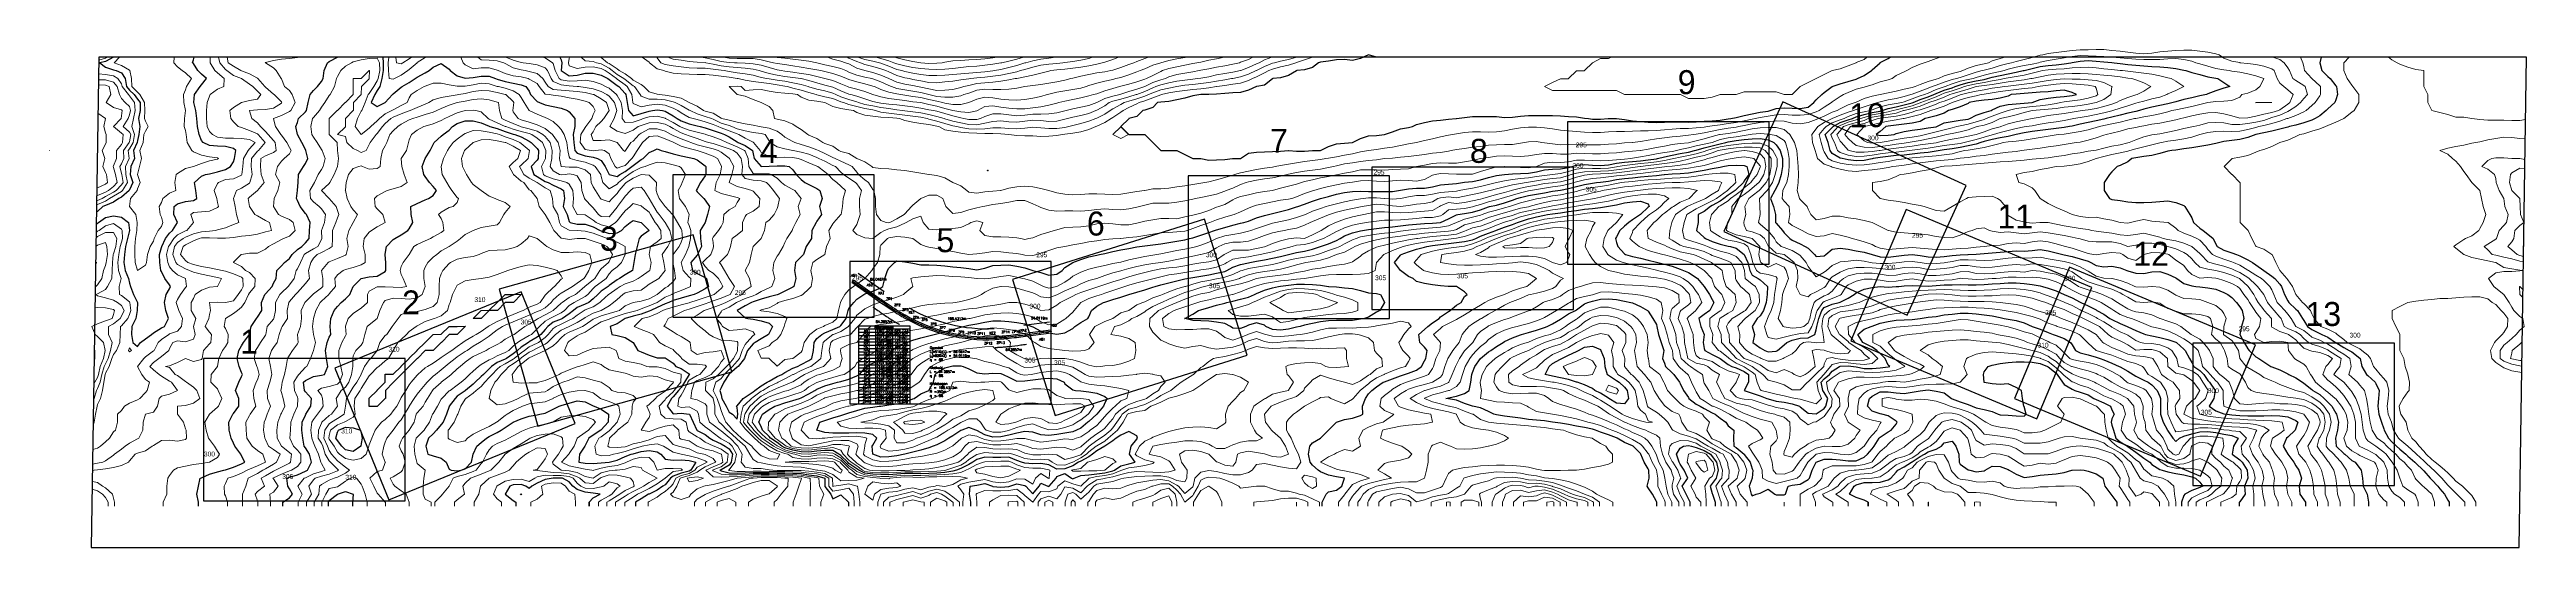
# Model space of a CAD drawing. Header units: inches. Extents: x 323 to 5487, y 274 to 1313.
import ezdxf

# ---------------------------------------------------------------- set-up
doc = ezdxf.new("R2010")
doc.units = ezdxf.units.IN
doc.header["$MEASUREMENT"] = 0
doc.header["$PDMODE"] = 32
doc.header["$PDSIZE"] = -2
doc.layers.add('N47E008', color=7, linetype='Continuous', lineweight=0, true_color=0x8b00a3)
doc.layers.add('Punkte', color=5, linetype='Continuous')
doc.layers.add('Rahmen', color=7, linetype='Continuous')
doc.styles.get("Standard").update_dxf_attribs({"font": 'txt.shx', "height": 5})

# ---------------------------------------------------------------- blocks, each defined once
blk = doc.blocks.new('*T2')
at = {"layer": 'Punkte', "color": 0, "linetype": 'ByBlock', "lineweight": -2, "transparency": 16777216}
for p, q in [((0, 0), (107.1, 0)), ((0, 0), (0, -162.9)), ((107.1, 0), (107.1, -162.9)), ((0, -6.8), (107.1, -6.8)), ((0, -13.6), (107.1, -13.6)), ((0, -20.4), (107.1, -20.4)), ((0, -27.1), (107.1, -27.1)), ((0, -33.9), (107.1, -33.9)), ((0, -40.7), (107.1, -40.7)), ((0, -47.5), (107.1, -47.5)), ((35.7, -6.8), (35.7, -162.9)), ((71.4, -6.8), (71.4, -162.9)), ((0, -54.3), (107.1, -54.3)), ((0, -61.1), (107.1, -61.1)), ((0, -67.9), (107.1, -67.9)), ((0, -74.7), (107.1, -74.7)), ((0, -81.4), (107.1, -81.4)), ((0, -88.2), (107.1, -88.2)), ((0, -95), (107.1, -95)), ((0, -101.8), (107.1, -101.8)), ((0, -108.6), (107.1, -108.6)), ((0, -115.4), (107.1, -115.4)), ((0, -122.2), (107.1, -122.2)), ((0, -128.9), (107.1, -128.9)), ((0, -135.7), (107.1, -135.7)), ((0, -142.5), (107.1, -142.5)), ((0, -149.3), (107.1, -149.3)), ((0, -156.1), (107.1, -156.1)), ((0, -162.9), (107.1, -162.9))]:
    blk.add_line(p, q, dxfattribs=at)
at = {"layer": 'Punkte', "color": 0, "transparency": 16777216, "char_height": 5}
for s, insert, width, attachment_point in [('A51', (17.9, -10.2), 35.589, 5), ('A52', (17.9, -13.6), 35.589, 2), ('A61', (17.9, -20.4), 35.589, 2), ('A62', (17.9, -27.2), 35.589, 2), ('KE1', (17.9, -40.8), 35.589, 2), ('KA1', (17.9, -34), 35.589, 2), ('KA2', (17.9, -47.6), 35.589, 2), ('Koordinaten', (53.6, -3.4), 107.006, 5), ('2038.528', (53.6, -13.6), 35.589, 2), ('2371.947', (53.6, -20.4), 35.589, 2), ('2410.889', (53.6, -27.2), 35.589, 2), ('2051.396', (53.6, -34), 35.589, 2), ('2105.099', (53.6, -40.8), 35.589, 2), ('2357.353', (53.6, -47.6), 35.589, 2), ('1997.320', (53.6, -10.2), 35.589, 5), ('829.733', (89.3, -10.2), 35.589, 5), ('800.824', (89.3, -13.6), 35.589, 2), ('719.021', (89.3, -20.4), 35.589, 2), ('724.227', (89.3, -27.2), 35.589, 2), ('791.792', (89.3, -34), 35.589, 2), ('756.501', (89.3, -40.8), 35.589, 2), ('717.069', (89.3, -47.6), 35.589, 2), ('ZP1', (17.9, -61.1), 35.589, 2), ('ZP2', (17.9, -67.9), 35.589, 2), ('ZP3', (17.9, -74.7), 35.589, 2), ('ZP4', (17.9, -81.5), 35.589, 2), ('ZP5', (17.9, -88.3), 35.589, 2), ('ZP6', (17.9, -95.1), 35.589, 2), ('ZP7', (17.9, -101.9), 35.589, 2), ('KE2', (17.9, -54.4), 35.589, 2), ('2293.428', (53.6, -54.4), 35.589, 2), ('2067.800', (53.6, -61.1), 35.589, 2), ('2084.404', (53.6, -67.9), 35.589, 2), ('2101.939', (53.6, -74.7), 35.589, 2), ('2122.728', (53.6, -81.5), 35.589, 2), ('2140.868', (53.6, -88.3), 35.589, 2), ('2159.549', (53.6, -95.1), 35.589, 2), ('2178.440', (53.6, -101.9), 35.589, 2), ('710.507', (89.3, -54.4), 35.589, 2), ('780.351', (89.3, -61.1), 35.589, 2), ('769.203', (89.3, -67.9), 35.589, 2), ('758.654', (89.3, -74.7), 35.589, 2), ('747.062', (89.3, -81.5), 35.589, 2), ('738.645', (89.3, -88.3), 35.589, 2), ('731.278', (89.3, -95.1), 35.589, 2), ('724.985', (89.3, -101.9), 35.589, 2), ('ZP10', (17.9, -122.2), 35.589, 2), ('ZP11', (17.9, -129), 35.589, 2), ('ZP12', (17.9, -135.8), 35.589, 2), ('ZP13', (17.9, -142.6), 35.589, 2), ('ZP14', (17.9, -149.4), 35.589, 2), ('ZP8', (17.9, -108.6), 35.589, 2), ('ZP9', (17.9, -115.4), 35.589, 2), ('2197.750', (53.6, -108.6), 35.589, 2), ('2217.324', (53.6, -115.4), 35.589, 2), ('2237.101', (53.6, -122.2), 35.589, 2), ('2257.014', (53.6, -129), 35.589, 2), ('2277.000', (53.6, -135.8), 35.589, 2), ('2297.708', (53.6, -142.6), 35.589, 2), ('2317.648', (53.6, -149.4), 35.589, 2), ('719.786', (89.3, -108.6), 35.589, 2), ('715.698', (89.3, -115.4), 35.589, 2), ('712.735', (89.3, -122.2), 35.589, 2), ('710.906', (89.3, -129), 35.589, 2), ('710.217', (89.3, -135.8), 35.589, 2), ('710.708', (89.3, -142.6), 35.589, 2), ('712.239', (89.3, -149.4), 35.589, 2), ('ZP15', (17.9, -156.2), 35.589, 2), ('2337.522', (53.6, -156.2), 35.589, 2), ('714.478', (89.3, -156.2), 35.589, 2)]:
    blk.add_mtext(s, dxfattribs=dict(at, insert=insert, width=width, attachment_point=attachment_point))

msp = doc.modelspace()

# ---------------------------------------------------------------- linework, layer by layer
at = {"lineweight": 30}
for points in [[(410.2, 274.1), (5471.7, 274.1), (5487.2, 1296.3), (425.7, 1296.3)], [(3813.5, 932.9), (4195.7, 758.7), (4318.9, 1028.9), (3936.8, 1203.1)], [(3488.1, 864.9), (3908.1, 864.9), (3908.1, 1161.9), (3488.1, 1161.9)], [(1622.4, 754.4), (2042.4, 754.4), (2042.4, 1051.4), (1622.4, 1051.4)], [(2697, 751.9), (3117, 751.9), (3117, 1048.9), (2697, 1048.9)], [(3080.1, 770.2), (3500.1, 770.2), (3500.1, 1067.2), (3080.1, 1067.2)], [(2419.5, 549.6), (2820.2, 675.4), (2731.3, 958.8), (2330.6, 832.9)], [(4078.9, 704.7), (4466.2, 542.1), (4581.2, 816), (4193.9, 978.6)], [(1340.8, 527), (1745.3, 640.1), (1665.3, 926.1), (1260.8, 813.1)], [(1991.5, 573.8), (2411.5, 573.8), (2411.5, 870.8), (1991.5, 870.8)], [(4420.1, 584.9), (4807.5, 422.8), (4922.1, 696.8), (4534.7, 858.9)], [(1030.7, 373.2), (1419.2, 532.6), (1306.5, 807.4), (917.9, 648)], [(4791.9, 403.1), (5211.9, 403.1), (5211.9, 700.1), (4791.9, 700.1)], [(644.4, 371.1), (1064.4, 371.1), (1064.4, 668.1), (644.4, 668.1)]]:
    msp.add_lwpolyline(points, close=True, dxfattribs=at)
at = {"layer": 'N47E008'}
for points in [[(412.6, 433.7), (416.4, 435.1), (423.1, 436.2), (439.8, 438.1), (456.4, 440.7), (473.1, 445.1), (487.4, 451.8), (489.8, 454.6), (501.7, 468.5), (506.4, 471), (523.1, 475.9), (537, 485.1), (539.8, 486.5), (556.4, 497), (573.1, 498.1), (589.8, 495.6), (606.4, 499), (608.8, 501.8), (608, 518.5), (606.4, 521.8), (602.3, 535.1), (589.8, 551.8), (589.8, 551.8), (589.7, 568.5), (589.8, 568.5), (606.4, 570.1), (623.1, 575.1), (636.7, 585.1), (630.1, 601.8), (623.1, 608.2), (608.3, 618.5), (606.4, 620.3), (589.8, 632.4), (584.8, 635.1), (573.1, 649.7), (564.8, 651.8), (573.1, 653.2), (589.8, 660.1), (606.2, 668.5), (606.4, 668.5), (606.6, 668.5), (623.1, 662.2), (639.8, 666.4), (641.4, 668.5), (644.3, 685.1), (656.4, 698.5), (659.5, 701.8), (661, 718.5), (656.4, 723), (647.6, 735.1), (655.4, 751.8), (656.4, 760.1), (658.5, 768.5), (656.4, 784.7), (656.4, 785.1), (656.4, 785.3), (673.1, 785.5), (689.8, 785.2), (706.4, 788.7), (716.6, 801.8), (723.1, 811.5), (726.9, 818.5), (726.3, 835.1), (723.1, 837.7), (706.4, 844.8), (689.8, 850.4), (683.1, 851.8), (673.1, 854), (656.4, 857.1), (639.8, 859.8), (623.1, 864.2), (611.4, 868.5), (606.4, 872.3), (596, 885.1), (601.8, 901.8), (606.4, 905.1), (623.1, 913.8), (635, 918.5), (639.8, 919.5), (656.4, 919.6), (673.1, 919.1), (689.8, 919.2), (706.4, 920.7), (723.1, 923.2), (739.8, 924.6), (756.4, 927.3), (773.1, 932.2), (785.6, 935.1), (781.4, 951.8), (773.1, 956), (756.4, 965.5), (751.4, 968.5), (739.8, 985.1), (739.7, 985.1), (737, 1001.8), (739.8, 1004.6), (756.4, 1018.5), (756.4, 1018.5), (770.7, 1035.1), (764.3, 1051.8), (762.7, 1068.5), (763.4, 1085.1), (773.1, 1091), (789.8, 1097.6), (795.7, 1101.8), (793.3, 1118.5), (789.8, 1122.6), (778.7, 1135.1), (773.1, 1141.8), (763.1, 1151.8), (756.4, 1159.5), (744.8, 1168.5), (739.8, 1185), (739.7, 1185.1), (739.8, 1185.2), (756.4, 1186.6), (773.1, 1187.2), (789.8, 1190), (806.4, 1200.7), (807.6, 1201.8), (806.4, 1203.1), (791.1, 1218.5), (789.8, 1219.5), (773.1, 1234.3), (772.2, 1235.1), (757.5, 1251.8), (756.4, 1252.8), (739.8, 1261.7), (723.1, 1267.8), (721.6, 1268.5), (706.4, 1277.7), (695.3, 1285.1), (693.7, 1296.3)], [(412.8, 447.6), (423.1, 449.7), (434.2, 451.8), (439.8, 455.1), (456.4, 466.8), (458.5, 468.5), (473.1, 479.1), (480.5, 485.1), (489.8, 491.6), (506.4, 500.7), (509.2, 501.8), (517.6, 518.5), (518, 535.1), (523.1, 551.8), (523.1, 551.8), (539.8, 556.6), (548.1, 568.5), (551.7, 585.1), (556.4, 589.3), (573.1, 594.1), (589.7, 601.8), (577, 618.5), (573.1, 620.9), (556.4, 631.2), (551.3, 635.1), (539.8, 644.5), (532, 651.8), (539.8, 659.6), (550.9, 668.5), (556.4, 672.4), (571.9, 685.1), (573.1, 689.3), (580.3, 701.8), (589.8, 704.7), (606.4, 702.8), (623.1, 708.5), (626.4, 718.5), (623.1, 735), (623.1, 735.1), (623.1, 735.2), (627.9, 751.8), (623.1, 760.1), (618.3, 768.5), (618.6, 785.1), (623.1, 793.5), (626.4, 801.8), (639.8, 810.9), (656.4, 817.1), (672.9, 818.5), (673.1, 818.6), (681.4, 835.1), (673.1, 837.1), (656.4, 840.5), (639.8, 843.8), (623.1, 848.5), (614.8, 851.8), (606.4, 854.9), (589.8, 864.5), (586.3, 868.5), (580.2, 885.1), (583.9, 901.8), (589.8, 909.8), (601.8, 918.5), (606.4, 921.1), (623.1, 928), (639.8, 932.1), (656.4, 933.5), (668.9, 935.1), (673.1, 936.8), (689.8, 940.7), (706.4, 947.6), (717.6, 951.8), (713.1, 968.5), (709.8, 985.1), (706.4, 1001.7), (706.4, 1001.8), (706.4, 1001.9), (712.7, 1018.5), (723.1, 1023.7), (739.8, 1034.1), (741, 1035.1), (745.3, 1051.8), (743.3, 1068.5), (744.1, 1085.1), (756.4, 1100.3), (758.8, 1101.8), (772.4, 1118.5), (758, 1135.1), (756.4, 1136.7), (739.8, 1143.9), (723.1, 1149.7), (716.4, 1151.8), (706.4, 1161.8), (700.9, 1168.5), (699.3, 1185.1), (706.4, 1191.4), (723, 1201.8), (723.1, 1201.8), (739.8, 1206.4), (756.4, 1209.2), (763.4, 1218.5), (756.4, 1225.4), (746.7, 1235.1), (739.8, 1240), (723.1, 1251.8), (723.1, 1251.8), (706.4, 1258.5), (692.6, 1268.5), (689.8, 1270.6), (678.1, 1285.1), (675.2, 1296.3)], [(413.3, 478.7), (423.1, 481.3), (429.4, 485.1), (439.8, 494.4), (448.1, 501.8), (456.4, 515.1), (460.6, 518.5), (464.8, 535.1), (464.8, 551.8), (473.1, 560.1), (479.4, 568.5), (489.8, 574.9), (506.4, 582.1), (511.2, 585.1), (523.1, 597), (526.8, 601.8), (531.4, 618.5), (523.1, 624.7), (515.5, 635.1), (506.4, 651.7), (506.4, 651.8), (506.4, 651.8), (519.8, 668.5), (523.1, 671.8), (539.8, 684.2), (541.1, 685.1), (549.8, 701.8), (556.4, 708.1), (571.6, 718.5), (573.1, 719.3), (589.8, 725.1), (598.1, 735.1), (600.6, 751.8), (592.6, 768.5), (589.8, 776.8), (587.3, 785.1), (589.8, 791.4), (596.2, 801.8), (606.4, 816.6), (608.5, 818.5), (606.4, 834.7), (606.4, 835.1), (589.8, 842.4), (579.1, 851.8), (573.1, 859.4), (569.4, 868.5), (566.8, 885.1), (571.4, 901.8), (573.1, 904.7), (582.1, 918.5), (589.8, 925.9), (606.4, 934.1), (609.2, 935.1), (623.1, 951.8), (617.6, 968.5), (623.1, 972.4), (639.8, 974.3), (656.4, 975.3), (673.1, 983.1), (675, 985.1), (673.1, 993.5), (671.7, 1001.8), (666, 1018.5), (673.1, 1032.8), (675, 1035.1), (689.8, 1041.5), (706.4, 1043), (723.1, 1050.7), (724, 1051.8), (726.4, 1068.5), (727.3, 1085.1), (737.1, 1101.8), (739.8, 1105.7), (751.7, 1118.5), (739.8, 1125.1), (723.1, 1127.2), (706.4, 1127.5), (689.8, 1127.6), (673.1, 1129.6), (663.1, 1135.1), (656.4, 1141.8), (651.4, 1151.8), (650.1, 1168.5), (650.6, 1185.1), (651.7, 1201.8), (656.4, 1215.1), (658.3, 1218.5), (673.1, 1229.6), (686.4, 1235.1), (687, 1251.8), (673.1, 1263.7), (667.6, 1268.5), (658.3, 1285.1), (657.9, 1296.3)], [(442.2, 1296.3), (439.8, 1294.7), (425.6, 1290.6)], [(469.1, 1296.3), (458, 1285.1), (473.1, 1279.4), (489.8, 1269.3), (490.5, 1268.5), (493.8, 1251.8), (494.4, 1235.1), (506.4, 1223.6), (511.6, 1218.5), (521.2, 1201.8), (521.9, 1185.1), (521.1, 1168.5), (523.1, 1163.3), (528.7, 1151.8), (523.1, 1142.4), (520, 1135.1), (518.4, 1118.5), (511.4, 1101.8), (514.8, 1085.1), (510.3, 1068.5), (506.5, 1051.8), (512, 1035.1), (506.4, 1021.8), (505.8, 1018.5), (492.2, 1001.8), (489.8, 985.1), (502.9, 968.5), (505.8, 951.8), (505.2, 935.1), (502.1, 918.5), (500.9, 901.8), (500.9, 885.1), (501.7, 868.5), (506.4, 852), (523.1, 862.9), (525, 868.5), (527.3, 885.1), (533.1, 901.8), (539.8, 912.9), (541, 918.5), (549.8, 935.1), (556.4, 943.5), (559.5, 951.8), (556.4, 962.9), (553.7, 968.5), (551.7, 985.1), (556.4, 993.5), (559.5, 1001.8), (573.1, 1013.3), (586.4, 1018.5), (584.2, 1035.1), (587, 1051.8), (589.8, 1054.2), (606.4, 1064.3), (623, 1068.5), (623.1, 1068.5), (639.8, 1074.7), (656.4, 1080.1), (673.1, 1083.8), (675.2, 1085.1), (673.1, 1086.8), (656.4, 1089), (639.8, 1092.1), (623.1, 1099.4), (619.8, 1101.8), (610.1, 1118.5), (607.8, 1135.1), (606.4, 1143.5), (603.7, 1151.8), (604.1, 1168.5), (606.4, 1185.1), (603.1, 1201.8), (602.3, 1218.5), (606.4, 1228.5), (608.7, 1235.1), (619.3, 1251.8), (606.4, 1263.7), (599.8, 1268.5), (589.8, 1276.2), (582, 1285.1), (582.9, 1296.3)], [(559.8, 360.1), (559.8, 368.5), (567.6, 385.1), (567.6, 401.8), (569.8, 418.5), (573.1, 424), (581.4, 435.1), (589.8, 439.9), (606.4, 443.5), (623.1, 446.8), (639.8, 449.2), (656.2, 451.8), (656.4, 451.9), (673.1, 461.8), (677.3, 468.5), (673.1, 475.1), (666.9, 485.1), (656.4, 499), (654.6, 501.8), (649.3, 518.5), (646.9, 535.1), (656.4, 551.8), (656.4, 551.9), (673.1, 566.4), (675.2, 568.5), (682.2, 585.1), (674.4, 601.8), (673.1, 604.6), (659.2, 618.5), (659.8, 635.1), (673.1, 651.8), (673.1, 652), (676.1, 668.5), (683.7, 685.1), (689.8, 693.5), (694.5, 701.8), (695.3, 718.5), (689.8, 731), (687, 735.1), (689.7, 751.8), (689.8, 751.8), (706.4, 761.8), (714.8, 768.5), (723.1, 775.1), (730.3, 785.1), (738.1, 801.8), (739.8, 805.1), (750.9, 818.5), (751.9, 835.1), (739.8, 847.3), (731.4, 851.8), (723.1, 860.1), (706.4, 868.4), (706.3, 868.5), (706.4, 868.9), (722.7, 885.1), (723.1, 885.2), (739.8, 887.9), (756.4, 887.9), (773.1, 896.3), (779.8, 901.8), (789.8, 907.4), (806.4, 916.4), (810.6, 918.5), (823.1, 923), (835.2, 935.1), (830.7, 951.8), (823.1, 957.8), (806.4, 965.3), (800.2, 968.5), (789.8, 985.1), (789.7, 985.1), (789.8, 985.5), (791.6, 1001.8), (798.9, 1018.5), (802.9, 1035.1), (794.3, 1051.8), (798.1, 1068.5), (806.4, 1079.6), (812, 1085.1), (823.1, 1094.7), (827, 1101.8), (823.1, 1108.1), (817.6, 1118.5), (806.4, 1133.6), (805.3, 1135.1), (794.3, 1151.8), (789.8, 1168.3), (789.7, 1168.5), (789.8, 1168.5), (806.4, 1175), (823.1, 1183.1), (826.1, 1185.1), (835.3, 1201.8), (828.7, 1218.5), (823.1, 1226.8), (813.1, 1235.1), (806.4, 1251.6), (806.3, 1251.8), (795.3, 1268.5), (789.8, 1274), (773.1, 1285), (772.9, 1285.1), (773.1, 1285.2), (789.8, 1289.3), (806.4, 1292.1), (823.1, 1294.1), (839.8, 1295.9), (841.2, 1296.3)], [(1931.4, 368.5), (1931.4, 360.1), (1931.4, 368.5), (1937.7, 385.1), (1928.4, 401.8), (1927.2, 418.5), (1923.1, 419.7), (1906.4, 422.4), (1889.8, 424.9), (1873.1, 426.2), (1856.4, 426.9), (1839.8, 427.3), (1823.1, 427.8), (1806.4, 428), (1789.8, 427.4), (1773.1, 426.6), (1756.4, 425.6), (1739.8, 425.6), (1723.1, 427.3), (1706.4, 434.1), (1705.3, 435.1), (1706.4, 435.7), (1723.1, 442.6), (1736.2, 451.8), (1738.1, 468.5), (1723.1, 479.3), (1708.5, 485.1), (1706.4, 486.1), (1689.8, 493.5), (1678.7, 501.8), (1673.1, 504.9), (1656.4, 515.1), (1653.8, 518.5), (1650.4, 535.1), (1639.8, 542), (1623.1, 542.7), (1606.4, 543.8), (1597.4, 551.8), (1593.9, 568.5), (1606.4, 582.1), (1608.2, 585.1), (1623.1, 598.9), (1625.6, 601.8), (1639.2, 618.5), (1639.8, 634.7), (1639.8, 635.1), (1639.8, 635.2), (1623.1, 639.9), (1606.4, 647.6), (1589.8, 651.1), (1573.1, 650.5), (1568.3, 651.8), (1556.4, 656.4), (1539.8, 660.1), (1523.1, 662.6), (1510.1, 668.5), (1506.4, 679.6), (1504.1, 685.1), (1489.8, 691.8), (1473.1, 690.4), (1456.4, 688.8), (1445.3, 685.1), (1439.8, 682.9), (1423.1, 674.9), (1406.4, 674), (1396.9, 685.1), (1403.7, 701.8), (1406.4, 704.4), (1423.1, 715.7), (1427.7, 718.5), (1439.8, 723.2), (1456.4, 734.2), (1457.4, 735.1), (1473.1, 744.6), (1489.8, 750.5), (1492.3, 751.8), (1506.4, 756.4), (1523.1, 762), (1539.8, 766.5), (1548.1, 768.5), (1556.4, 771.6), (1573.1, 777.7), (1589.8, 785.1), (1589.8, 785.1), (1606.4, 796.1), (1620.3, 801.8), (1623.1, 803.4), (1639.8, 809.7), (1656.4, 817), (1659.5, 818.5), (1660.3, 835.1), (1656.4, 837.5), (1643.9, 851.8), (1639.8, 868.5), (1649.2, 885.1), (1655.7, 901.8), (1656.4, 905.1), (1659.6, 918.5), (1659.9, 935.1), (1656.4, 945.6), (1653.9, 951.8), (1656.4, 968.3), (1656.5, 968.5), (1656.4, 968.6), (1649, 985.1), (1639.8, 997), (1636.4, 1001.8), (1633.7, 1018.5), (1639.8, 1029.6), (1642.3, 1035.1), (1649, 1051.8), (1639.8, 1065.7), (1636.4, 1068.5), (1623.1, 1072.2), (1606.4, 1075.9), (1589.8, 1077.3), (1573.1, 1071.8), (1564.8, 1068.5), (1556.4, 1066.2), (1539.8, 1058.5), (1530.8, 1051.8), (1523.1, 1046.1), (1509.4, 1035.1), (1506.4, 1031.8), (1489.8, 1022), (1476.7, 1035.1), (1473.1, 1047.6), (1472.3, 1051.8), (1460.9, 1068.5), (1456.4, 1071.3), (1439.8, 1077.4), (1423.1, 1080.8), (1408.3, 1085.1), (1406.4, 1088.5), (1403.9, 1101.8), (1401.9, 1118.5), (1395.9, 1135.1), (1389.8, 1145.7), (1384.2, 1151.8), (1373.1, 1162.1), (1361.2, 1168.5), (1356.4, 1170.7), (1339.8, 1178), (1323.2, 1185.1), (1323.1, 1185.2), (1312.9, 1201.8), (1306.4, 1212.4), (1302.3, 1218.5), (1289.8, 1226.2), (1273.1, 1232), (1258.8, 1235.1), (1256.4, 1235.7), (1239.8, 1241.1), (1223.1, 1242.4), (1206.4, 1239.2), (1189.8, 1236.4), (1173.1, 1235.9), (1156.4, 1239.1), (1139.8, 1242.3), (1123.1, 1242.1), (1106.4, 1236.3), (1104.1, 1235.1), (1089.8, 1226.8), (1077.3, 1218.5), (1073.1, 1211.8), (1068.9, 1201.8), (1056.4, 1195.6), (1039.8, 1186.8), (1037, 1185.1), (1023.1, 1178.2), (1010.8, 1168.5), (1006.4, 1163.8), (992.9, 1151.8), (989.8, 1148.5), (973.1, 1135.2), (960, 1151.8), (965.4, 1168.5), (973.1, 1183.9), (973.9, 1185.1), (981.1, 1201.8), (987.5, 1218.5), (989.8, 1221), (999.2, 1235.1), (1006.4, 1247.5), (1008.3, 1251.8), (1011.9, 1268.5), (1010.7, 1285.1), (1006.4, 1294.6), (989.8, 1294), (973.1, 1290.9), (956.4, 1286.6), (952.3, 1285.1), (939.8, 1278), (930.3, 1268.5), (923.1, 1256), (921.3, 1251.8), (917.2, 1235.1), (908.1, 1218.5), (906.4, 1216.4), (896.7, 1201.8), (889.8, 1192.5), (885.6, 1185.1), (873.1, 1170.9), (871, 1168.5), (867.9, 1151.8), (870, 1135.1), (873.1, 1129.6), (880.8, 1118.5), (889.8, 1103.9), (891.2, 1101.8), (897.5, 1085.1), (893.9, 1068.5), (889.8, 1062.2), (882.8, 1051.8), (875.5, 1035.1), (873.1, 1031.8), (866.1, 1018.5), (867.2, 1001.8), (873.1, 994.7), (885.2, 985.1), (889.8, 980.6), (898.7, 968.5), (896.3, 951.8), (889.8, 935.2), (889.8, 935.1), (889.8, 934.7), (890.6, 918.5), (889.8, 916.1), (882.6, 901.8), (873.1, 897), (856.4, 887.3), (853.7, 885.1), (846.4, 868.5), (839.8, 855.1), (837.4, 851.8), (833.4, 835.1), (823.1, 821.8), (820.5, 818.5), (806.4, 805.4), (803.1, 801.8), (793.9, 785.1), (794.2, 768.5), (790.9, 751.8), (789.8, 750.4), (776.7, 735.1), (774.2, 718.5), (773.1, 716.6), (762.9, 701.8), (756.4, 691.4), (752.3, 685.1), (749.5, 668.5), (755.1, 651.8), (756.4, 648.5), (760.4, 635.1), (756.4, 624), (753.9, 618.5), (747.5, 601.8), (749.3, 585.1), (753.4, 568.5), (741.3, 551.8), (739.8, 549), (732.2, 535.1), (732.8, 518.5), (734.6, 501.8), (739.8, 493.5), (745.8, 485.1), (756.4, 476.2), (767.6, 468.5), (773.1, 451.8), (756.4, 444.5), (739.8, 437.3), (735.2, 435.1), (723.1, 429.3), (706.4, 422.1), (694.5, 418.5), (689.8, 407.4), (687.4, 401.8), (687.7, 385.1), (689.8, 381.8), (694.2, 368.5), (694.2, 360.1)], [(1030.3, 1296.3), (1028.8, 1285.1), (1030, 1268.5), (1031.4, 1251.8), (1039.8, 1250.7), (1042.2, 1251.8), (1056.4, 1258.9), (1069.8, 1268.5), (1073.1, 1270.7), (1089.7, 1285.1), (1089.8, 1285.2), (1106.4, 1295.6), (1107.4, 1296.3)], [(1045.3, 1296.3), (1046.4, 1285.1), (1056.4, 1282.6), (1059.8, 1285.1), (1073.1, 1292.8), (1077.8, 1296.3)], [(1180.5, 1296.3), (1185.6, 1285.1), (1189.8, 1280.6), (1206.4, 1272.4), (1223.1, 1274), (1239.8, 1274.5), (1256.4, 1269.5), (1258.1, 1268.5), (1273.1, 1262.2), (1289.8, 1258), (1306.4, 1255.4), (1320.7, 1251.8), (1323.1, 1251), (1339.8, 1241.4), (1344.1, 1235.1), (1356.4, 1219.4), (1364.8, 1218.5), (1373.1, 1217.5), (1389.8, 1215), (1406.4, 1212), (1423.1, 1208.7), (1439.8, 1204.6), (1448.1, 1201.8), (1456.4, 1193.5), (1460.6, 1185.1), (1456.4, 1176.8), (1453.5, 1168.5), (1441.4, 1151.8), (1439.8, 1149.8), (1430.8, 1135.1), (1429.2, 1118.5), (1439.8, 1104.1), (1452.3, 1101.8), (1456.4, 1101.3), (1462, 1101.8), (1473.1, 1103.2), (1479.8, 1101.8), (1489.8, 1094.7), (1493.5, 1085.1), (1502, 1068.5), (1506.4, 1065.4), (1516, 1068.5), (1523.1, 1071), (1537.3, 1085.1), (1539.8, 1089), (1548.5, 1101.8), (1556.4, 1114.3), (1559.6, 1118.5), (1573.1, 1131.2), (1589.8, 1132.8), (1606.4, 1126.5), (1623.1, 1119), (1624.6, 1118.5), (1639.8, 1110.9), (1656.4, 1105.8), (1673.1, 1101.8), (1673.2, 1101.8), (1689.8, 1096.3), (1706.4, 1090.2), (1715.4, 1085.1), (1723.1, 1070.9), (1724.2, 1068.5), (1723.1, 1062.9), (1721.2, 1051.8), (1712.9, 1035.1), (1709.8, 1018.5), (1723.1, 1012.1), (1739.8, 1008.2), (1756.4, 1003.8), (1762, 1001.8), (1756.4, 993.5), (1752.3, 985.1), (1739.8, 978), (1728.7, 968.5), (1727.3, 951.8), (1723.1, 943.5), (1717.6, 935.1), (1706.4, 920.9), (1705.4, 918.5), (1706.4, 910.1), (1707.7, 901.8), (1706.4, 898.5), (1701.7, 885.1), (1689.8, 874), (1684.6, 868.5), (1689.8, 860.1), (1697.4, 851.8), (1706.4, 846.3), (1717.6, 835.1), (1723.1, 825.1), (1726.8, 818.5), (1723.1, 814), (1709, 801.8), (1706.4, 800.8), (1689.8, 795.2), (1673.1, 790), (1658.1, 785.1), (1656.4, 784.6), (1639.8, 780.1), (1623.1, 775.5), (1606.4, 770.4), (1601.7, 768.5), (1589.8, 762.1), (1573.1, 755), (1558.5, 751.8), (1556.4, 749.7), (1541.9, 735.1), (1556.4, 728.7), (1573.1, 722.4), (1582.6, 718.5), (1589.8, 708.5), (1594.5, 701.8), (1606.4, 694.9), (1623.1, 686.7), (1625, 685.1), (1639.8, 670.3), (1640.7, 668.5), (1656.4, 656.7), (1673.1, 656.6), (1689.8, 654.6), (1693.1, 651.8), (1689.8, 648), (1678.7, 635.1), (1673.1, 632.9), (1656.4, 622.8), (1653.9, 618.5), (1645.7, 601.8), (1639.8, 591.6), (1634.9, 585.1), (1632.8, 568.5), (1639.8, 566.1), (1656.4, 567.3), (1673.1, 558.5), (1676, 551.8), (1678.9, 535.1), (1689.8, 525.5), (1700, 518.5), (1706.4, 513.4), (1721.3, 501.8), (1723.1, 500.9), (1739.8, 491.8), (1746.3, 485.1), (1755.1, 468.5), (1752.1, 451.8), (1739.8, 436.3), (1737.7, 435.1), (1739.8, 434.6), (1756.4, 432.7), (1773.1, 432.8), (1789.8, 433), (1806.4, 433.3), (1823.1, 432.8), (1839.8, 432.4), (1856.4, 432.2), (1873.1, 431.9), (1889.8, 431.2), (1906.4, 429.4), (1923.1, 427.5), (1939.8, 423.4), (1947.6, 418.5), (1947.8, 401.8), (1956.4, 391.7), (1973.1, 394.5), (1989.8, 397.5), (1999.1, 385.1), (2000.3, 368.5), (2000.3, 360.1)], [(1216, 1296.3), (1223.1, 1291.1), (1239.8, 1290.1), (1256.4, 1289.2), (1270.3, 1285.1), (1273.1, 1283.3), (1289.8, 1274), (1306.4, 1270.3), (1314.8, 1268.5), (1323.1, 1266.6), (1339.8, 1262.7), (1351.7, 1251.8), (1356.4, 1244.7), (1362.8, 1235.1), (1373.1, 1229.3), (1389.8, 1227.7), (1406.4, 1226.4), (1423.1, 1224.9), (1439.8, 1222.7), (1456.4, 1218.9), (1457.7, 1218.5), (1473.1, 1209.4), (1484.2, 1201.8), (1489.8, 1185.2), (1489.8, 1185.1), (1489.8, 1185.1), (1478.7, 1168.5), (1473.1, 1162.6), (1462.3, 1151.8), (1456.4, 1140.7), (1452.6, 1135.1), (1456.4, 1122.6), (1473.1, 1123), (1489.8, 1124.3), (1506.4, 1118.5), (1506.5, 1118.5), (1519.8, 1101.8), (1523.1, 1100), (1524.2, 1101.8), (1535.2, 1118.5), (1539.8, 1121.1), (1552.5, 1135.1), (1556.4, 1138.3), (1573.1, 1146.8), (1589.8, 1147), (1606.4, 1142.5), (1618.9, 1135.1), (1623.1, 1132.9), (1639.8, 1126), (1656.4, 1119.9), (1660.3, 1118.5), (1673.1, 1113.7), (1689.8, 1109.3), (1706.4, 1105.7), (1717.2, 1101.8), (1723.1, 1098.3), (1739.8, 1086.1), (1741, 1085.1), (1749.6, 1068.5), (1745.7, 1051.8), (1739.8, 1035.1), (1756.4, 1027.2), (1773.1, 1022.6), (1787, 1018.5), (1789.8, 1017), (1803.7, 1001.8), (1802.7, 985.1), (1789.8, 975.4), (1775.9, 968.5), (1773.1, 964.3), (1768.1, 951.8), (1767.6, 935.1), (1756.4, 926), (1746, 918.5), (1742.8, 901.8), (1739.8, 893.5), (1736.4, 885.1), (1723.1, 871.8), (1719.8, 868.5), (1723.1, 863.7), (1730.1, 851.8), (1739.8, 835.2), (1739.8, 835.1), (1751.2, 818.5), (1742, 801.8), (1739.8, 800.8), (1723.1, 794), (1706.4, 788.2), (1697.4, 785.1), (1689.8, 782.5), (1673.1, 776.8), (1656.4, 771.2), (1647.2, 768.5), (1639.8, 764.8), (1623.1, 756.7), (1612.7, 751.8), (1606.4, 739.3), (1603.7, 735.1), (1606.4, 733.9), (1623.1, 724), (1631.4, 718.5), (1639.8, 714.3), (1656.4, 703.5), (1658.8, 701.8), (1660.6, 685.1), (1673.1, 676.8), (1689.8, 680.4), (1706.4, 682.4), (1723, 685.1), (1723.1, 685.2), (1723.2, 685.1), (1729.5, 668.5), (1723.1, 660.9), (1717.8, 651.8), (1706.4, 639.8), (1702.3, 635.1), (1689.8, 628.6), (1673.1, 622), (1667.6, 618.5), (1662.4, 601.8), (1659.8, 585.1), (1673.1, 582.2), (1689.8, 574), (1693.6, 568.5), (1693.8, 551.8), (1699, 535.1), (1706.4, 530), (1721.4, 518.5), (1723.1, 517.1), (1739.8, 503.7), (1741.8, 501.8), (1756.4, 486.7), (1758.3, 485.1), (1767.1, 468.5), (1765.2, 451.8), (1773.1, 441.4), (1789.8, 438.8), (1806.4, 438.5), (1823.1, 436), (1831.4, 435.1), (1839.8, 434.9), (1856.4, 434.8), (1873.1, 434.7), (1889.8, 434.4), (1906.4, 432.9), (1923.1, 431.4), (1939.8, 428.3), (1955.5, 418.5), (1956.1, 401.8), (1956.4, 401.4), (1958.5, 401.8), (1973.1, 404.2), (1989.8, 406.6), (2006.4, 402.3), (2007.4, 401.8), (2010.1, 385.1), (2012.6, 368.5), (2012.6, 360.1)], [(1274.5, 1296.3), (1289.8, 1290.5), (1306.4, 1285.7), (1310.6, 1285.1), (1323.1, 1283.1), (1339.8, 1280.8), (1356.4, 1274.3), (1361.3, 1268.5), (1368.6, 1251.8), (1373.1, 1245.7), (1389.8, 1238.6), (1406.4, 1237), (1423.1, 1235.6), (1426.4, 1235.1), (1439.8, 1233.4), (1456.4, 1230.5), (1473.1, 1225.2), (1485.1, 1218.5), (1489.8, 1215.1), (1501.3, 1201.8), (1505.8, 1185.1), (1500.1, 1168.5), (1491.4, 1151.8), (1506.4, 1142.4), (1523.1, 1137.2), (1539.8, 1144.5), (1550.4, 1151.8), (1556.4, 1153.9), (1573.1, 1159.9), (1589.8, 1160.4), (1606.4, 1156.7), (1616.2, 1151.8), (1623.1, 1147.6), (1639.8, 1138.5), (1648.8, 1135.1), (1656.4, 1132.2), (1673.1, 1126.8), (1689.8, 1120.9), (1697.2, 1118.5), (1706.4, 1116.3), (1723.1, 1111.3), (1739.8, 1105.4), (1749.3, 1101.8), (1756.4, 1096.3), (1765.1, 1085.1), (1767.6, 1068.5), (1766.6, 1051.8), (1773.1, 1043.9), (1789.8, 1040), (1806.4, 1038.6), (1817.6, 1035.1), (1823.1, 1029.6), (1832.2, 1018.5), (1839.8, 1008.1), (1845.3, 1001.8), (1841.4, 985.1), (1839.8, 981), (1833.5, 968.5), (1823.1, 956.6), (1816.4, 951.8), (1813.6, 935.1), (1806.5, 918.5), (1806.4, 918.4), (1789.8, 901.8), (1789.8, 901.6), (1785.6, 885.1), (1782.6, 868.5), (1773.2, 851.8), (1782.6, 835.1), (1786.1, 818.5), (1773.1, 810.1), (1767, 801.8), (1756.4, 796.5), (1739.8, 788.2), (1733.1, 785.1), (1723.1, 780.6), (1706.4, 774.6), (1689.8, 769), (1688.1, 768.5), (1673.1, 758.5), (1660.6, 751.8), (1673.1, 739.3), (1677.9, 735.1), (1689.8, 725.9), (1698.1, 718.5), (1706.4, 713.7), (1723.1, 706.4), (1739.8, 705.6), (1756.4, 703.8), (1758, 701.8), (1757.6, 685.1), (1756.4, 682), (1749.2, 668.5), (1739.8, 657.1), (1734.8, 651.8), (1723.1, 640.5), (1717.9, 635.1), (1706.4, 626.1), (1691.5, 618.5), (1690.4, 601.8), (1706.4, 585.2), (1706.5, 585.1), (1710, 568.5), (1710.3, 551.8), (1719.3, 535.1), (1723.1, 532.2), (1735.9, 518.5), (1739.8, 515.2), (1754.4, 501.8), (1756.4, 499.7), (1773.1, 485.5), (1773.6, 485.1), (1783.4, 468.5), (1789.8, 457.4), (1799.3, 451.8), (1806.4, 450.4), (1823.1, 447), (1839.8, 444.3), (1856.4, 442.9), (1873.1, 442.1), (1889.8, 441.5), (1906.4, 438.6), (1923.1, 435.6), (1924.6, 435.1), (1939.8, 433.2), (1956.4, 426.6), (1966.1, 418.5), (1973.1, 412.9), (1989.8, 413.7), (2006.4, 414.2), (2021.4, 418.5), (2006.4, 420.6), (1989.8, 431.4), (1987.4, 435.1), (1973.1, 449.8), (1971.2, 451.8), (1956.4, 459.1), (1939.8, 461.3), (1923.1, 460.4), (1906.4, 458.6), (1889.8, 458.7), (1873.1, 461.9), (1862.2, 468.5), (1856.4, 470.1), (1839.8, 475.6), (1823.5, 485.1), (1823.1, 485.4), (1806.4, 496.3), (1800.5, 501.8), (1789.8, 512.5), (1783.6, 518.5), (1773.1, 530.8), (1769.7, 535.1), (1772.5, 551.8), (1773.1, 553.5), (1782.8, 568.5), (1789.8, 575), (1800.5, 585.1), (1806.4, 589.6), (1823.1, 598.9), (1830, 601.8), (1839.8, 606.3), (1856.4, 612.7), (1870.5, 618.5), (1873.1, 619.7), (1889.8, 630.5), (1897.1, 635.1), (1906.4, 639.1), (1923.1, 646.6), (1937, 651.8), (1939.8, 654), (1951.8, 668.5), (1948.7, 685.1), (1951.7, 701.8), (1956.4, 705.7), (1973.1, 712.9), (1989.8, 716.6), (1993.3, 718.5), (2006.4, 732.6), (2008, 735.1), (2023.1, 750.3), (2028.7, 751.8), (2039.8, 755.5), (2056.4, 759.7), (2073.1, 762.9), (2089.8, 766.6), (2100.9, 768.5), (2106.4, 769.9), (2123.1, 774), (2139.8, 778.2), (2156.4, 780.7), (2173.1, 782.2), (2189.8, 783.5), (2206.4, 784.4), (2212, 785.1), (2223.1, 787.1), (2239.8, 791.4), (2256.4, 796.7), (2266, 801.8), (2273.1, 806.8), (2289.8, 814.8), (2306.2, 818.5), (2306.4, 818.5), (2306.9, 818.5), (2323.1, 817.3), (2339.8, 814.6), (2356.4, 810.1), (2373.1, 805.3), (2380.5, 801.8), (2389.8, 796.6), (2406.4, 795), (2423.1, 801), (2424.5, 801.8), (2439.8, 809.1), (2456.4, 816.4), (2462.7, 818.5), (2473.1, 823.7), (2489.8, 830.8), (2506.4, 835.1), (2506.4, 835.2), (2523.1, 841), (2539.8, 846.8), (2556.4, 851.1), (2558.8, 851.8), (2573.1, 856), (2589.8, 860.1), (2606.4, 863.5), (2623.1, 866.2), (2639.7, 868.5), (2639.8, 868.5), (2656.4, 871.4), (2673.1, 874.5), (2689.8, 877.9), (2706.4, 881.7), (2723, 885.1), (2723.1, 885.2), (2739.8, 889.5), (2756.4, 898.7), (2760.6, 901.8), (2773.1, 907.6), (2789.8, 911.1), (2806.4, 911.1), (2823.1, 912.6), (2839.7, 918.5), (2839.8, 918.5), (2856.4, 924.6), (2873.1, 930.1), (2889.8, 933.6), (2898.1, 935.1), (2906.4, 936.9), (2923.1, 940.3), (2939.8, 945.9), (2951.7, 951.8), (2956.4, 953.6), (2973.1, 960.6), (2989.8, 967.6), (2991.9, 968.5), (3006.4, 973.3), (3023.1, 977.5), (3039.8, 981), (3056.4, 984.4), (3059.8, 985.1), (3073.1, 987.6), (3089.8, 989.8), (3106.4, 988.8), (3123.1, 986.8), (3139.8, 985.2), (3156.4, 987.3), (3173.1, 989.7), (3189.8, 991.2), (3206.4, 995.1), (3217.6, 1001.8), (3223.1, 1003.5), (3239.8, 1005.2), (3256.4, 1003.5), (3273.1, 1006.4), (3289.8, 1009.9), (3306.4, 1013.6), (3323.1, 1017.5), (3326.8, 1018.5), (3339.8, 1022.1), (3356.4, 1026.3), (3373.1, 1030.2), (3389.8, 1033.2), (3401.7, 1035.1), (3406.4, 1035.9), (3423.1, 1038.5), (3439.8, 1041.8), (3456.4, 1043.3), (3473.1, 1045.3), (3489.8, 1050), (3495.3, 1051.8), (3506.4, 1055), (3523.1, 1057.8), (3539.8, 1058.4), (3556.4, 1058.6), (3573.1, 1059.7), (3589.8, 1061.8), (3606.4, 1064), (3623.1, 1066.3), (3639.7, 1068.5), (3639.8, 1068.5), (3656.4, 1070.4), (3673.1, 1072.6), (3689.8, 1074.8), (3706.4, 1077), (3723.1, 1079.8), (3739.8, 1083.7), (3744.9, 1085.1), (3756.4, 1087.8), (3773.1, 1091.7), (3789.8, 1097.4), (3802, 1101.8), (3806.4, 1102.8), (3823.1, 1105.7), (3839.8, 1107.7), (3856.4, 1109.1), (3873.1, 1109.1), (3889.8, 1107.2), (3899.9, 1101.8), (3906.4, 1094.3), (3912.2, 1085.1), (3912.8, 1068.5), (3910, 1051.8), (3906.4, 1042.9), (3902.3, 1035.1), (3889.8, 1020.6), (3887.3, 1018.5), (3873.1, 1007.1), (3866.1, 1001.8), (3857.7, 985.1), (3860, 968.5), (3856.4, 956), (3855.2, 951.8), (3856.4, 946.3), (3861.2, 935.1), (3873.1, 932.4), (3889.8, 926.2), (3898.9, 918.5), (3906.4, 903.3), (3907.3, 901.8), (3923.1, 888), (3939.8, 885.2), (3939.8, 885.1), (3956.4, 872.2), (3960.4, 868.5), (3967.6, 851.8), (3968.3, 835.1), (3964.8, 818.5), (3973.1, 801.9), (3973.2, 801.8), (3989.8, 796.8), (3994.8, 801.8), (4006.4, 807.4), (4023.1, 816.2), (4025.9, 818.5), (4036.3, 835.1), (4039.8, 838.3), (4056.4, 848.3), (4064, 851.8), (4073.1, 855.4), (4089.8, 858.3), (4106.4, 858.2), (4123.1, 857.4), (4139.8, 855.7), (4156.4, 853.8), (4173.1, 855.2), (4189.8, 858), (4206.4, 858.8), (4223.1, 857.2), (4239.8, 854.1), (4256.4, 854.2), (4273.1, 855.7), (4289.8, 857.9), (4306.4, 861.9), (4323.1, 862.1), (4339.8, 859.6), (4356.4, 857.8), (4373.1, 858.4), (4389.8, 860.4), (4406.4, 862.7), (4423.1, 864.2), (4439.8, 862.7), (4456.4, 865.3), (4473.1, 864.5), (4489.8, 861.3), (4506.4, 858.4), (4523.1, 854.9), (4533.5, 851.8), (4539.8, 848.9), (4556.4, 837.1), (4559.5, 835.1), (4573.1, 828.3), (4589.8, 822.3), (4604.1, 818.5), (4606.4, 817.8), (4623.1, 812.6), (4639.8, 804.9), (4646, 801.8), (4656.4, 795.9), (4673.1, 786.4), (4689.8, 785.2), (4706.4, 786.3), (4714.8, 785.1), (4723.1, 783.6), (4739.8, 772.6), (4752.3, 768.5), (4756.4, 767.2), (4773.1, 761.5), (4789.8, 761.5), (4806.4, 760.1), (4823.1, 755.7), (4828.2, 751.8), (4833.4, 735.1), (4830.6, 718.5), (4839.8, 708.3), (4848.8, 701.8), (4856.4, 687.5), (4857.7, 685.1), (4863.1, 668.5), (4865.4, 651.8), (4873.1, 645.9), (4889.8, 636), (4891, 635.1), (4901.3, 618.5), (4906.4, 607.4), (4913.1, 601.8), (4923.1, 598.2), (4939.8, 595.5), (4956.4, 593.1), (4973.1, 590.2), (4989.8, 587.9), (5006.4, 585.8), (5009.2, 585.1), (5023.1, 582.5), (5039.8, 575.3), (5049.1, 568.5), (5056.4, 562.4), (5064.8, 551.8), (5067.7, 535.1), (5064.6, 518.5), (5056.4, 503.4), (5055.3, 501.8), (5050.6, 485.1), (5056.4, 476.3), (5062.6, 468.5), (5073.1, 454.2), (5075.2, 451.8), (5085.3, 435.1), (5089.8, 418.6), (5089.8, 418.5), (5092, 401.8), (5093.1, 385.1), (5098.7, 368.5), (5098.7, 360.1)], [(1350.6, 1296.3), (1356.4, 1295.1), (1371.8, 1285.1), (1373.1, 1283.3), (1377.2, 1268.5), (1385.6, 1251.8), (1389.8, 1249.2), (1406.4, 1246.5), (1423.1, 1247.5), (1439.8, 1248.6), (1456.4, 1245.6), (1473.1, 1240.1), (1482.2, 1235.1), (1489.8, 1231.8), (1504.9, 1218.5), (1506.4, 1216.6), (1515, 1201.8), (1517.9, 1185.1), (1516.9, 1168.5), (1523.1, 1160.5), (1539.8, 1160.9), (1556.4, 1166.9), (1561, 1168.5), (1573.1, 1172.2), (1589.8, 1173.8), (1606.4, 1169.1), (1607.4, 1168.5), (1623.1, 1160.6), (1637.4, 1151.8), (1639.8, 1150.4), (1656.4, 1144.7), (1673.1, 1140.3), (1689.8, 1135.7), (1691.6, 1135.1), (1706.4, 1130.4), (1723.1, 1124.2), (1735, 1118.5), (1739.8, 1116.7), (1756.4, 1109.3), (1772.3, 1101.8), (1773.1, 1100.7), (1779.6, 1085.1), (1781.2, 1068.5), (1789.8, 1054.3), (1806.4, 1053), (1823.1, 1053.1), (1827.9, 1051.8), (1839.8, 1044.2), (1848.9, 1035.1), (1856.4, 1029.9), (1873.1, 1020.6), (1876.8, 1018.5), (1889.8, 1001.9), (1889.8, 1001.8), (1889.8, 1001.7), (1884.2, 985.1), (1887.9, 968.5), (1878.7, 951.8), (1873.1, 939.3), (1871.3, 935.1), (1860.6, 918.5), (1856.4, 910.1), (1852.3, 901.8), (1842.6, 885.1), (1839.8, 881.8), (1833.1, 868.5), (1831.4, 851.8), (1835.2, 835.1), (1829.2, 818.5), (1823.1, 815.3), (1806.4, 807.9), (1796.2, 801.8), (1789.8, 799.2), (1773.1, 793.2), (1756.4, 785.6), (1755.6, 785.1), (1739.8, 774.9), (1724.4, 768.5), (1723.1, 765.7), (1713.9, 751.8), (1723.1, 739.9), (1726.1, 735.1), (1739.8, 726.3), (1756.4, 727.7), (1773.1, 730.4), (1789.8, 724), (1793.6, 718.5), (1789.8, 716.3), (1777, 701.8), (1773.1, 697.3), (1767.1, 685.1), (1761.4, 668.5), (1756.4, 662.6), (1747, 651.8), (1739.8, 645.2), (1729.5, 635.1), (1723.1, 626.8), (1712, 618.5), (1706.5, 601.8), (1715.3, 585.1), (1720.9, 568.5), (1723.1, 560.1), (1726.3, 551.8), (1732.9, 535.1), (1739.8, 527.8), (1747.7, 518.5), (1756.4, 510.3), (1765.9, 501.8), (1773.1, 495.5), (1787.1, 485.1), (1789.8, 481.4), (1802.7, 468.5), (1806.4, 465.4), (1823.1, 458.7), (1839.8, 458.5), (1846, 468.5), (1839.8, 470.4), (1823.1, 476), (1813.1, 485.1), (1806.4, 489.5), (1793.1, 501.8), (1789.8, 505.1), (1775.9, 518.5), (1773.1, 521.7), (1762.7, 535.1), (1765.2, 551.8), (1769.3, 568.5), (1773.1, 572.6), (1786.6, 585.1), (1789.8, 587.5), (1806.4, 599.8), (1810.1, 601.8), (1823.1, 609.5), (1839.8, 617.6), (1841.9, 618.5), (1856.4, 625.5), (1873.1, 634.5), (1874, 635.1), (1889.8, 643), (1906.4, 650.1), (1910, 651.8), (1923.1, 661.1), (1931.4, 668.5), (1933.4, 685.1), (1935.8, 701.8), (1939.8, 705.3), (1956.4, 718), (1957.6, 718.5), (1973.1, 724.8), (1989.1, 735.1), (1989.8, 736.1), (2001.9, 751.8), (2006.4, 758.5), (2018.9, 768.5), (2023.1, 772), (2039.8, 779.9), (2053.7, 785.1), (2056.4, 786.3), (2073.1, 790.7), (2089.8, 796.3), (2103.7, 801.8), (2106.4, 804.2), (2123, 818.5), (2118.9, 835.1), (2123.1, 836.3), (2139.8, 838.5), (2156.4, 840.1), (2173.1, 841), (2189.8, 840.4), (2206.4, 839.5), (2223.1, 838.6), (2239.8, 837.2), (2256.4, 835.2), (2256.9, 835.1), (2273.1, 834.3), (2281.4, 835.1), (2289.8, 836.1), (2306.4, 839.3), (2323.1, 841), (2339.8, 837.8), (2352.3, 835.1), (2356.4, 834.2), (2373.1, 829.6), (2389.8, 820.9), (2395.3, 818.5), (2406.4, 815.1), (2423, 818.5), (2423.1, 818.5), (2439.8, 827.2), (2450.9, 835.1), (2456.4, 840), (2473.1, 848.1), (2482.6, 851.8), (2489.8, 854.4), (2506.4, 858.9), (2523.1, 862.4), (2539.8, 866.2), (2552.3, 868.5), (2556.4, 869.4), (2573.1, 874.3), (2589.8, 877.6), (2606.4, 880.8), (2623.1, 883.7), (2631.4, 885.1), (2639.8, 886.8), (2656.4, 889.9), (2673.1, 893.1), (2689.8, 896), (2706.4, 899.6), (2714.8, 901.8), (2723.1, 904.4), (2739.8, 911), (2756.4, 918.5), (2756.4, 918.5), (2773.1, 923.8), (2789.8, 927.1), (2806.4, 929.6), (2823.1, 933.5), (2827.9, 935.1), (2839.8, 939.1), (2856.4, 945), (2873.1, 950.2), (2879.8, 951.8), (2889.8, 954.1), (2906.4, 957.6), (2923.1, 962), (2939.8, 967.7), (2941.6, 968.5), (2956.4, 975.1), (2973.1, 981.2), (2985, 985.1), (2989.8, 986.7), (3006.4, 990.9), (3023.1, 994.9), (3039.8, 998.3), (3056.4, 1001.1), (3062, 1001.8), (3073.1, 1002.9), (3089.8, 1002.9), (3106.4, 1001.8), (3106.7, 1001.8), (3123.1, 1000.7), (3139.6, 1001.8), (3139.8, 1001.8), (3156.4, 1005.3), (3173.1, 1008.1), (3189.8, 1008.4), (3206.4, 1010.7), (3223.1, 1014.2), (3239.8, 1015.9), (3256.4, 1017.4), (3262, 1018.5), (3273.1, 1020.9), (3289.8, 1023.5), (3306.4, 1027.1), (3323.1, 1030.8), (3339.7, 1035.1), (3339.8, 1035.2), (3356.4, 1038.8), (3373.1, 1041.4), (3389.8, 1043.3), (3406.4, 1045.1), (3423.1, 1047.7), (3439.8, 1050.1), (3456.4, 1051.8), (3456.4, 1051.8), (3473.1, 1054.1), (3489.8, 1058.3), (3506.4, 1062.8), (3523.1, 1065), (3539.8, 1064.6), (3556.4, 1064.1), (3573.1, 1065.3), (3589.8, 1068), (3593.1, 1068.5), (3606.4, 1070.6), (3623.1, 1072.8), (3639.8, 1074.6), (3656.4, 1076.4), (3673.1, 1078.6), (3689.8, 1081.4), (3706.4, 1084.5), (3709.5, 1085.1), (3723.1, 1087.9), (3739.8, 1091.3), (3756.4, 1095.3), (3773.1, 1099.8), (3778.1, 1101.8), (3789.8, 1105.5), (3806.4, 1109.4), (3823.1, 1112.6), (3839.8, 1114.8), (3856.4, 1116.4), (3873.1, 1117.5), (3889.8, 1116.9), (3906.4, 1111), (3916.3, 1101.8), (3923.1, 1089.6), (3924.9, 1085.1), (3924.9, 1068.5), (3923.1, 1061.1), (3920.9, 1051.8), (3915.3, 1035.1), (3906.4, 1021.5), (3903.9, 1018.5), (3889.8, 1003.2), (3888, 1001.8), (3888.6, 985.1), (3889.8, 968.9), (3889.8, 968.5), (3889.8, 968.3), (3886.2, 951.8), (3889.8, 948.2), (3905.1, 935.1), (3906.4, 934.1), (3919.6, 918.5), (3923.1, 911.8), (3933.1, 901.8), (3939.8, 899.5), (3956.4, 893.1), (3970.5, 885.1), (3973.1, 882.8), (3985.6, 868.5), (3989.8, 860.1), (3995.8, 851.8), (4006.4, 838.8), (4023.1, 848), (4027.7, 851.8), (4039.8, 862.1), (4053.7, 868.5), (4056.4, 869.7), (4073.1, 871.4), (4089.8, 873), (4106.4, 871.4), (4119.8, 868.5), (4123.1, 868), (4139.8, 866.3), (4156.4, 866), (4173.1, 867.5), (4179.8, 868.5), (4189.8, 870.1), (4206.4, 870.3), (4223.1, 868.5), (4223.2, 868.5), (4239.8, 865.7), (4256.4, 866.1), (4273.1, 868), (4276.4, 868.5), (4289.8, 870.4), (4306.4, 873.7), (4323.1, 873.9), (4339.8, 873), (4356.4, 872.6), (4373.1, 873.4), (4389.8, 875), (4406.4, 877.1), (4423.1, 878.5), (4439.8, 877.4), (4456.4, 878.4), (4473.1, 879.2), (4489.8, 876.2), (4506.4, 873.2), (4523.1, 870.2), (4531.4, 868.5), (4539.8, 866.5), (4556.4, 859.7), (4570.3, 851.8), (4573.1, 850), (4589.8, 839.8), (4606.4, 836), (4623.1, 835.2), (4623.2, 835.1), (4639.8, 831), (4656.4, 825.6), (4670.7, 818.5), (4673.1, 817.3), (4689.8, 817.1), (4706, 818.5), (4706.4, 818.5), (4706.9, 818.5), (4723.1, 817.1), (4739.8, 810.9), (4754.1, 801.8), (4756.4, 800.3), (4773.1, 793.5), (4789.8, 792.8), (4806.4, 791.2), (4823.1, 785.2), (4823.2, 785.1), (4839.8, 778.5), (4852.3, 768.5), (4856.4, 761.8), (4861, 751.8), (4856.5, 735.1), (4856.4, 734.7), (4855.3, 718.5), (4856.4, 717.6), (4873.1, 706), (4876.4, 701.8), (4886.7, 685.1), (4889.8, 668.6), (4889.8, 668.5), (4902.7, 651.8), (4906.4, 649.4), (4923.1, 639.9), (4931.4, 635.1), (4939.8, 628.5), (4956.4, 621.3), (4963.1, 618.5), (4973.1, 614.3), (4989.8, 607.8), (5006.4, 601.8), (5006.5, 601.8), (5023.1, 597), (5039.8, 588.1), (5044.7, 585.1), (5056.4, 577.4), (5064.8, 568.5), (5073.1, 556.8), (5076.6, 551.8), (5079.8, 535.1), (5076.3, 518.5), (5073.1, 510.1), (5070.1, 501.8), (5069.3, 485.1), (5073.1, 480.5), (5085.9, 468.5), (5089.8, 464), (5101.2, 451.8), (5106.4, 443.5), (5112, 435.1), (5117.2, 418.5), (5119.8, 401.8), (5123.1, 395.6), (5128, 385.1), (5127.9, 368.5), (5127.9, 360.1)], [(1406.9, 1296.3), (1406.4, 1293.5), (1405.3, 1285.1), (1406.4, 1278.5), (1423.1, 1273), (1439.8, 1275.6), (1456.4, 1276.1), (1473.1, 1272.7), (1481.4, 1268.5), (1489.8, 1263.1), (1505.1, 1251.8), (1506.4, 1250.8), (1523.1, 1238.7), (1527.7, 1235.1), (1537.3, 1218.5), (1539.3, 1201.8), (1539.8, 1199.7), (1556.4, 1193.1), (1573.1, 1196.3), (1589.8, 1198.9), (1606.4, 1196.8), (1623.1, 1190.1), (1633.1, 1185.1), (1639.8, 1180.6), (1656.4, 1170.9), (1664.8, 1168.5), (1673.1, 1166.4), (1689.8, 1161.6), (1706.4, 1156.2), (1716.9, 1151.8), (1723.1, 1149.1), (1739.8, 1142.8), (1756.4, 1136.5), (1760.3, 1135.1), (1773.1, 1127.6), (1789.8, 1119.4), (1790.9, 1118.5), (1804.5, 1101.8), (1806.4, 1097.6), (1823.1, 1089.3), (1839.8, 1086.8), (1856.4, 1087.8), (1873.1, 1087.4), (1884.2, 1085.1), (1889.8, 1083.4), (1906.4, 1076.4), (1923.1, 1069.2), (1925, 1068.5), (1939.8, 1057.4), (1946.4, 1051.8), (1956.4, 1041.8), (1964.8, 1035.1), (1973.1, 1027.7), (1982.4, 1018.5), (1977.7, 1001.8), (1976.1, 985.1), (1973.2, 968.5), (1973.1, 968.4), (1958.5, 951.8), (1956.4, 949), (1948.1, 935.1), (1950.4, 918.5), (1942.8, 901.8), (1939.8, 885.1), (1939.8, 885.1), (1923.1, 874.4), (1914.8, 868.5), (1910.6, 851.8), (1914.1, 835.1), (1911.3, 818.5), (1906.4, 813.3), (1893.3, 801.8), (1889.8, 799.5), (1873.1, 793.1), (1856.4, 789.1), (1842.2, 785.1), (1839.8, 783.1), (1823.1, 774), (1806.4, 769.6), (1804.1, 768.5), (1806.4, 767.6), (1823.1, 765.3), (1839.8, 762), (1856.4, 756), (1860.6, 751.8), (1856.4, 740.7), (1854.8, 735.1), (1847.6, 718.5), (1839.8, 708.2), (1829.4, 701.8), (1823.1, 694.7), (1806.4, 687.5), (1799.8, 685.1), (1806.4, 668.7), (1823.1, 668.6), (1823.5, 668.5), (1839.8, 652.2), (1856.4, 666.4), (1872.7, 668.5), (1873.1, 668.5), (1889.8, 681.4), (1892, 685.1), (1896.4, 701.8), (1906.4, 715.4), (1908.4, 718.5), (1923.1, 729.3), (1936.4, 735.1), (1939.8, 736.7), (1956.4, 744.3), (1964.8, 751.8), (1967.8, 768.5), (1972.3, 785.1), (1973.1, 786.8), (1981, 801.8), (1989.8, 811.6), (1999.5, 818.5), (2006.4, 822.9), (2023.1, 835.1), (2023.1, 835.2), (2037.3, 851.8), (2039.8, 855.1), (2049.3, 868.5), (2054.3, 885.1), (2055, 901.8), (2056.4, 904.8), (2070.1, 918.5), (2073.1, 920.1), (2089.8, 922.6), (2106.4, 920.9), (2123.1, 918.5), (2123.2, 918.5), (2139.8, 906), (2150.9, 901.8), (2156.4, 900.3), (2173.1, 897.3), (2189.8, 894.2), (2206.4, 891.2), (2223.1, 888.2), (2239.8, 885.2), (2256.4, 886.3), (2273.1, 888.7), (2289.8, 891.1), (2306.4, 890.3), (2323.1, 888.5), (2339.8, 887.2), (2350.9, 885.1), (2356.4, 884), (2373.1, 882.8), (2381.4, 885.1), (2389.8, 888.2), (2406.4, 893.5), (2423.1, 898.8), (2439.6, 901.8), (2439.8, 901.8), (2456.4, 905.4), (2473.1, 908.2), (2489.8, 911.3), (2506.4, 913.7), (2523.1, 916.3), (2539.8, 917.5), (2556, 918.5), (2556.4, 918.5), (2573.1, 920.4), (2589.8, 921.6), (2606.4, 924.7), (2623.1, 927.4), (2639.8, 930.2), (2656.4, 931), (2673.1, 932.2), (2689.8, 933.8), (2695.3, 935.1), (2706.4, 939.1), (2723.1, 945.7), (2739.8, 951), (2742.2, 951.8), (2756.4, 957.1), (2773.1, 962.9), (2789.8, 967.6), (2792.6, 968.5), (2806.4, 974), (2823.1, 981.6), (2831.4, 985.1), (2839.8, 988.1), (2856.4, 991.6), (2873.1, 994.8), (2889.8, 998.3), (2906.4, 1000.2), (2913.1, 1001.8), (2923.1, 1005.1), (2939.8, 1012.6), (2956.4, 1017.6), (2959.2, 1018.5), (2973.1, 1022.9), (2989.8, 1027.2), (3006.4, 1030.6), (3023.1, 1033.6), (3034.2, 1035.1), (3039.8, 1036), (3056.4, 1038.8), (3073.1, 1039.1), (3089.8, 1038.1), (3106.4, 1037.1), (3123.1, 1038.8), (3139.8, 1040.4), (3156.4, 1039.5), (3173.1, 1038.3), (3189.8, 1041.6), (3206.4, 1050.6), (3212, 1051.8), (3223.1, 1053.7), (3239.8, 1053.5), (3256.4, 1052.6), (3273.1, 1052.7), (3289.8, 1052.8), (3306.4, 1058.3), (3323.1, 1063.2), (3339.8, 1067.7), (3356, 1068.5), (3356.4, 1068.5), (3356.7, 1068.5), (3373.1, 1067.3), (3389.8, 1066.5), (3406.4, 1065.8), (3423, 1068.5), (3423.1, 1068.5), (3439.8, 1075.7), (3456.4, 1077.9), (3473.1, 1076.8), (3489.8, 1078.4), (3506.4, 1081.5), (3523.1, 1081.7), (3539.8, 1080.8), (3556.4, 1080.1), (3573.1, 1081.2), (3589.8, 1082.5), (3606.4, 1084.1), (3619.8, 1085.1), (3623.1, 1085.7), (3639.8, 1088.8), (3656.4, 1091.8), (3673.1, 1094.7), (3689.8, 1097.6), (3706.4, 1100.2), (3715.7, 1101.8), (3723.1, 1103.8), (3739.8, 1107.6), (3756.4, 1111.7), (3773.1, 1115.4), (3789.7, 1118.5), (3789.8, 1118.5), (3806.4, 1124.9), (3823.1, 1128.5), (3839.8, 1130.8), (3856.4, 1133.1), (3868.9, 1135.1), (3873.1, 1136), (3889.8, 1137.5), (3906.4, 1135.7), (3910.6, 1135.1), (3923.1, 1133), (3939.8, 1122.6), (3942.7, 1118.5), (3947.4, 1101.8), (3949.9, 1085.1), (3949.7, 1068.5), (3948.5, 1051.8), (3945.3, 1035.1), (3939.8, 1025.1), (3937.1, 1018.5), (3935.6, 1001.8), (3939.8, 996.3), (3950, 985.1), (3951.3, 968.5), (3948.8, 951.8), (3956.4, 945.6), (3973.1, 937.4), (3977.3, 935.1), (3989.8, 928.5), (4006.4, 922.4), (4023.1, 924), (4039.8, 928.7), (4056.4, 925.4), (4073.1, 921.3), (4081.4, 918.5), (4089.8, 916.4), (4106.4, 911.8), (4123.1, 905.7), (4130.3, 901.8), (4139.8, 898.5), (4156.4, 895.7), (4173.1, 896.9), (4189.8, 898.4), (4206.4, 900), (4223.1, 898.6), (4239.8, 896.9), (4256.4, 895.6), (4273.1, 894.9), (4289.8, 896.3), (4306.4, 897.6), (4323.1, 898.6), (4339.8, 900.1), (4356.3, 901.8), (4356.4, 901.8), (4373.1, 903.9), (4389.8, 904.7), (4406.4, 907.7), (4423.1, 909.7), (4439.8, 908.2), (4456.4, 911.3), (4473.1, 913.9), (4489.8, 911.3), (4506.4, 907.6), (4523.1, 902.7), (4525.9, 901.8), (4539.8, 898.2), (4556.4, 893), (4573.1, 887.1), (4584.2, 885.1), (4589.8, 884.2), (4595.3, 885.1), (4606.4, 887.1), (4623.1, 889.1), (4639.8, 887.6), (4646, 885.1), (4656.4, 877.6), (4673.1, 872.6), (4689.7, 885.1), (4689.8, 885.2), (4706.4, 889.3), (4723.1, 888.3), (4739.8, 885.8), (4741.6, 885.1), (4756.4, 873), (4763.6, 868.5), (4773.1, 861.8), (4780.3, 851.8), (4789.8, 843.5), (4806.4, 836), (4823.1, 837.3), (4839.8, 835.8), (4843.1, 835.1), (4856.4, 831.2), (4873.1, 824.6), (4884.8, 818.5), (4889.8, 814.3), (4898.1, 801.8), (4906.4, 791.1), (4909.9, 785.1), (4921.2, 768.5), (4923.1, 765.1), (4933.4, 751.8), (4930.9, 735.1), (4923.1, 722.2), (4920.3, 718.5), (4923.1, 710.1), (4939.8, 701.9), (4956.4, 703.9), (4973.1, 704.4), (4989.8, 701.8), (4989.8, 701.8), (4991.3, 685.1), (5003.7, 668.5), (5006.4, 666.4), (5023.1, 656.6), (5027.9, 651.8), (5036.7, 635.1), (5039.8, 631.4), (5047.6, 618.5), (5056.4, 611.1), (5068.3, 601.8), (5073.1, 598.1), (5088.7, 585.1), (5089.8, 584), (5101.4, 568.5), (5106.4, 561.3), (5111.6, 551.8), (5114.8, 535.1), (5113.3, 518.5), (5106.5, 501.8), (5111.7, 485.1), (5123.1, 475.3), (5135.6, 468.5), (5139.8, 466.1), (5156.4, 458.6), (5170.1, 451.8), (5173.1, 447.6), (5178.1, 435.1), (5174, 418.5), (5173.1, 401.8), (5179.4, 385.1), (5189.8, 373.2), (5196.4, 368.5), (5196.4, 360.1)], [(1431.3, 1296.3), (1439.8, 1288.9), (1456.4, 1287.3), (1463.4, 1285.1), (1473.1, 1282.4), (1489.8, 1273.9), (1496.4, 1268.5), (1506.4, 1260.5), (1520.6, 1251.8), (1523.1, 1250), (1539.8, 1237), (1542.6, 1235.1), (1554.3, 1218.5), (1556.4, 1215.1), (1573.1, 1208.7), (1589.8, 1209.2), (1606.4, 1207.6), (1623.1, 1203.6), (1627.6, 1201.8), (1639.8, 1195.7), (1656.4, 1186.4), (1658.5, 1185.1), (1673.1, 1178.5), (1689.8, 1173.2), (1702.9, 1168.5), (1706.4, 1167.2), (1723.1, 1159.2), (1739.8, 1154), (1745.3, 1151.8), (1756.4, 1147.4), (1773.1, 1143), (1789.8, 1139.7), (1806.4, 1137.4), (1814.8, 1135.1), (1823.1, 1121.8), (1825, 1118.5), (1839.8, 1109.6), (1856.4, 1105.3), (1873.1, 1101.8), (1873.2, 1101.8), (1889.8, 1098.8), (1906.4, 1094.1), (1923.1, 1087.1), (1927.3, 1085.1), (1939.8, 1079.4), (1956.4, 1071), (1961.6, 1068.5), (1973.1, 1056.9), (1978.7, 1051.8), (1989.8, 1044.4), (2003.7, 1035.1), (2006.4, 1032.4), (2015.7, 1018.5), (2011.7, 1001.8), (2011.7, 985.1), (2012.9, 968.5), (2007.8, 951.8), (2006.4, 947.6), (1998.1, 935.1), (2006.4, 926.8), (2023.1, 920.1), (2039.8, 918.5), (2056.4, 931.2), (2064, 935.1), (2073.1, 938.3), (2089.8, 942.6), (2106.4, 950.6), (2109.2, 951.8), (2123.1, 959.4), (2139.8, 965.1), (2144.5, 951.8), (2156.4, 937.9), (2173.1, 936.3), (2189.8, 937.5), (2206.4, 939.3), (2223.1, 941.6), (2239.8, 949), (2243.9, 951.8), (2256.4, 955.4), (2268.9, 951.8), (2262.7, 935.1), (2273.1, 924.7), (2289.8, 921.6), (2306.4, 921.6), (2323.1, 920.9), (2339.8, 920), (2348.1, 918.5), (2356.4, 916.6), (2364.8, 918.5), (2373.1, 920.1), (2389.8, 926.8), (2406.4, 931.8), (2417.6, 935.1), (2423.1, 936.7), (2439.8, 941.2), (2456.4, 942.1), (2473.1, 942.8), (2489.8, 944.7), (2506.4, 949.2), (2523.1, 950.4), (2539.8, 949), (2556.4, 946.7), (2573.1, 947), (2589.8, 950.5), (2595.3, 951.8), (2606.4, 954.4), (2623.1, 957.4), (2639.8, 960.1), (2656.4, 960.1), (2673.1, 959.4), (2689.8, 963.9), (2706.4, 967.2), (2712, 968.5), (2723.1, 971.3), (2739.8, 976.8), (2756.4, 983.9), (2760.6, 985.1), (2773.1, 989), (2789.8, 998.8), (2795.3, 1001.8), (2806.4, 1005.7), (2823.1, 1009.6), (2839.8, 1014), (2856.4, 1016.4), (2872.9, 1018.5), (2873.1, 1018.5), (2889.8, 1023.2), (2906.4, 1027.4), (2923.1, 1032), (2933.1, 1035.1), (2939.8, 1037.1), (2956.4, 1040.7), (2973.1, 1045.3), (2989.8, 1047.6), (3006.4, 1051), (3009.8, 1051.8), (3023.1, 1055), (3039.8, 1057.6), (3056.4, 1061.5), (3073.1, 1061.8), (3089.8, 1061.5), (3106.4, 1061.1), (3123.1, 1062), (3139.8, 1062.9), (3156.4, 1064), (3173, 1068.5), (3173.1, 1068.5), (3189.8, 1071.3), (3206.4, 1075.1), (3223.1, 1076), (3239.8, 1075.3), (3256.4, 1075.6), (3273.1, 1078), (3289.8, 1081.3), (3306.3, 1085.1), (3306.4, 1085.2), (3323.1, 1087.4), (3339.8, 1090), (3356.4, 1090.7), (3373.1, 1090.4), (3389.8, 1089.1), (3406.4, 1090.7), (3423.1, 1093.5), (3439.8, 1095.7), (3456.4, 1096), (3473.1, 1094.2), (3489.8, 1094.2), (3506.4, 1096.3), (3523.1, 1096), (3539.8, 1095), (3556.4, 1094.7), (3573.1, 1096.3), (3589.8, 1097.3), (3606.4, 1099.1), (3623.1, 1100.6), (3639.6, 1101.8), (3639.8, 1101.8), (3656.4, 1104.7), (3673.1, 1107.9), (3689.8, 1111.2), (3706.4, 1114.6), (3723.1, 1116.5), (3739.8, 1118.1), (3742.2, 1118.5), (3756.4, 1121.8), (3773.1, 1126), (3789.8, 1131.1), (3804.6, 1135.1), (3806.4, 1135.5), (3823.1, 1137.7), (3839.8, 1140.1), (3856.4, 1143.5), (3873.1, 1147), (3889.8, 1149.4), (3906.4, 1149.6), (3923.1, 1149.8), (3939.8, 1145.5), (3951.2, 1135.1), (3956.4, 1126.8), (3961.4, 1118.5), (3966.3, 1101.8), (3967.6, 1085.1), (3968.7, 1068.5), (3969.4, 1051.8), (3968.5, 1035.1), (3966.7, 1018.5), (3971.3, 1001.8), (3973.1, 1000), (3987.9, 985.1), (3989.8, 979.6), (3995.3, 968.5), (4006.4, 957.4), (4023.1, 960.1), (4039.8, 965.1), (4056.4, 964.8), (4073.1, 961.8), (4089.8, 959.2), (4106.4, 956), (4123.1, 951.9), (4123.2, 951.8), (4139.8, 943.5), (4156.4, 935.2), (4156.9, 935.1), (4173.1, 931.8), (4189.8, 930.4), (4206.4, 928.9), (4223.1, 927.7), (4239.8, 925.9), (4256.4, 922.6), (4273.1, 920.3), (4289.8, 920.1), (4306.4, 925.1), (4323.1, 932.8), (4331.4, 935.1), (4339.8, 938.5), (4356.4, 940.7), (4367.6, 935.1), (4373.1, 933.8), (4389.8, 930.7), (4406.4, 932.2), (4423.1, 930.1), (4439.8, 928), (4456.4, 930.6), (4473.1, 932.2), (4489.8, 930.1), (4506.4, 927.2), (4523.1, 924.5), (4539.8, 920.9), (4552.3, 918.5), (4556.4, 917.4), (4573.1, 912.9), (4589.8, 911.8), (4606.4, 911.6), (4623.1, 911.8), (4639.8, 907.9), (4656.4, 901.8), (4673.1, 904.3), (4689.8, 908.5), (4706.4, 908.6), (4723.1, 906.1), (4739.8, 901.8), (4739.8, 901.8), (4756.4, 896.9), (4773.1, 889.3), (4780.1, 885.1), (4789.8, 876.2), (4796, 868.5), (4806.4, 858.7), (4823.1, 854.8), (4839.8, 851.8), (4839.8, 851.8), (4856.4, 847.2), (4873.1, 841.9), (4888.6, 835.1), (4889.8, 834.4), (4906.4, 819.2), (4907.2, 818.5), (4918.6, 801.8), (4923.1, 793.5), (4927.9, 785.1), (4939.8, 769.5), (4940.6, 768.5), (4955.7, 751.8), (4955.5, 735.1), (4956.4, 733.8), (4973.1, 724.7), (4989.8, 718.9), (4991, 718.5), (5006.4, 707.1), (5011, 701.8), (5023.1, 689.7), (5035.6, 685.1), (5039.8, 683.7), (5056.4, 681), (5073.1, 674.5), (5082.5, 668.5), (5073.1, 655.7), (5068.7, 651.8), (5062.5, 635.1), (5073.1, 622.9), (5078.7, 618.5), (5089.8, 609.2), (5097.6, 601.8), (5106.4, 591.1), (5110.6, 585.1), (5120.8, 568.5), (5123.1, 563.5), (5127.3, 551.8), (5130.6, 535.1), (5130.8, 518.5), (5130.9, 501.8), (5138.5, 485.1), (5139.8, 484.4), (5156.4, 476.8), (5171.8, 468.5), (5173.1, 467.8), (5189.8, 451.8), (5189.8, 451.8), (5196.8, 435.1), (5197.2, 418.5), (5200.5, 401.8), (5206.4, 391.4), (5212, 385.1), (5223.1, 378.5), (5233.1, 368.5), (5233.1, 360.1)], [(1470.4, 1296.3), (1473.1, 1295.9), (1486.7, 1285.1), (1489.8, 1283.6), (1506.4, 1272.6), (1510.4, 1268.5), (1523.1, 1262.1), (1536.1, 1251.8), (1539.8, 1248.9), (1556.4, 1239.5), (1562, 1235.1), (1573.1, 1224), (1589.8, 1219.7), (1593.9, 1218.5), (1606.4, 1217.3), (1623.1, 1214.9), (1639.8, 1210.8), (1656.4, 1201.8), (1656.5, 1201.8), (1673.1, 1194.3), (1686.2, 1185.1), (1689.8, 1183.9), (1706.4, 1179.6), (1723.1, 1169.7), (1725, 1168.5), (1739.8, 1165), (1756.4, 1160.7), (1773.1, 1157.4), (1789.8, 1154.8), (1803.1, 1151.8), (1806.4, 1151.3), (1823.1, 1148.6), (1839.8, 1142.5), (1850, 1135.1), (1856.4, 1129.6), (1873.1, 1120.7), (1876.8, 1118.5), (1889.8, 1114.2), (1906.4, 1109.5), (1923.1, 1103.3), (1926.1, 1101.8), (1939.8, 1095.8), (1956.4, 1087.4), (1961, 1085.1), (1973.1, 1079.6), (1989.8, 1072.3), (1996.7, 1068.5), (2006.4, 1056.8), (2010, 1051.8), (2023.1, 1041), (2030.3, 1035.1), (2039.8, 1020.3), (2041.3, 1018.5), (2044.8, 1001.8), (2044.8, 985.1), (2047.4, 968.5), (2056.4, 956), (2067.6, 951.8), (2073.1, 951.3), (2074.8, 951.8), (2089.8, 959.7), (2104.9, 968.5), (2106.4, 970), (2120.3, 985.1), (2123.1, 988.2), (2139.7, 1001.8), (2139.8, 1001.8), (2156.4, 1008.5), (2173.1, 1008.9), (2185.6, 1001.8), (2189.8, 990.7), (2191.6, 985.1), (2206.4, 970.3), (2223.1, 972.6), (2239.8, 978.5), (2256.4, 982.2), (2268.9, 985.1), (2273.1, 986.2), (2289.8, 989.5), (2306.4, 991.3), (2323.1, 994), (2339.8, 998), (2356.4, 997.6), (2373.1, 990.7), (2385.6, 985.1), (2389.8, 983.1), (2406.4, 977.6), (2423.1, 975.1), (2439.8, 975.8), (2456.4, 975.8), (2473.1, 975.6), (2489.8, 976.8), (2506.4, 978.7), (2523.1, 980), (2539.8, 978.7), (2556.4, 978.2), (2573.1, 980.6), (2589.8, 983.8), (2595.3, 985.1), (2606.4, 987.9), (2623.1, 992.1), (2639.8, 991.8), (2656.4, 992.3), (2673.1, 994.1), (2689.8, 996.7), (2706.4, 1000.5), (2712, 1001.8), (2723.1, 1004), (2739.8, 1007.4), (2756.4, 1011.2), (2773.1, 1017.4), (2775.9, 1018.5), (2789.8, 1023.7), (2806.4, 1031), (2817.6, 1035.1), (2823.1, 1036.8), (2839.8, 1040.4), (2856.4, 1042.6), (2873.1, 1044.8), (2889.8, 1048.3), (2903.1, 1051.8), (2906.4, 1052.6), (2923.1, 1056.2), (2939.8, 1058.8), (2956.4, 1060.8), (2973.1, 1063.3), (2989.8, 1066.3), (2999.8, 1068.5), (3006.4, 1070), (3023.1, 1074), (3039.8, 1076.5), (3056.4, 1079), (3073.1, 1080.8), (3089.8, 1082.6), (3106.3, 1085.1), (3106.4, 1085.2), (3123.1, 1086.1), (3139.8, 1087.9), (3156.4, 1089.5), (3173.1, 1091.6), (3189.8, 1093.9), (3206.4, 1096.5), (3223.1, 1098.1), (3239.8, 1100.8), (3245.3, 1101.8), (3256.4, 1104), (3273.1, 1106.3), (3289.8, 1109.1), (3306.4, 1110.6), (3323.1, 1112.9), (3339.8, 1113.8), (3356.4, 1114.6), (3373.1, 1114.3), (3389.8, 1117.2), (3398.1, 1118.5), (3406.4, 1119.8), (3423.1, 1120.7), (3434.2, 1118.5), (3439.8, 1117.6), (3456.4, 1116), (3473.1, 1114.1), (3489.8, 1114.3), (3506.4, 1114.1), (3523.1, 1114.1), (3539.8, 1113.9), (3556.4, 1113.9), (3573.1, 1115.4), (3589.8, 1116.2), (3606.4, 1117.7), (3622.7, 1118.5), (3623.1, 1118.5), (3639.8, 1120.4), (3656.4, 1123.5), (3673.1, 1126.4), (3689.8, 1128.5), (3706.4, 1130.2), (3723.1, 1131.9), (3739.8, 1133.9), (3750.9, 1135.1), (3756.4, 1135.7), (3773.1, 1138.6), (3789.8, 1142.4), (3806.4, 1145.5), (3823.1, 1148.4), (3839.8, 1150.6), (3845.3, 1151.8), (3856.4, 1154.1), (3873.1, 1157.4), (3889.8, 1160.1), (3906.4, 1161.8), (3923.1, 1163.6), (3939.8, 1163.1), (3956.4, 1158.9), (3973.1, 1157.9), (3989.8, 1160.6), (4006.4, 1166.3), (4011, 1168.5), (4023.1, 1173.6), (4039.8, 1181.9), (4049.8, 1185.1), (4056.4, 1188.6), (4073.1, 1197.5), (4087.4, 1201.8), (4089.8, 1203), (4106.4, 1210.6), (4123.1, 1215.6), (4139.7, 1218.5), (4139.8, 1218.5), (4156.4, 1222), (4173.1, 1226), (4189.8, 1230.1), (4206.4, 1233.5), (4212.7, 1235.1), (4223.1, 1239.5), (4239.8, 1245.9), (4256.4, 1250.4), (4261.4, 1251.8), (4273.1, 1257.6), (4289.8, 1262.7), (4306.4, 1267), (4312, 1268.5), (4323.1, 1273.5), (4339.8, 1279.2), (4356.4, 1282.5), (4365.7, 1285.1), (4373.1, 1288.8), (4389.8, 1294.1), (4399.5, 1296.3)], [(2923.1, 1296.3), (2906.4, 1291.9), (2889.8, 1288), (2877.3, 1285.1), (2873.1, 1284.2), (2856.4, 1277.1), (2839.8, 1269), (2838.7, 1268.5), (2823.1, 1260.9), (2806.4, 1255.4), (2789.8, 1252.3), (2787, 1251.8), (2773.1, 1249.4), (2756.4, 1246.4), (2739.8, 1243.7), (2723.1, 1242), (2706.4, 1239.8), (2689.8, 1238.1), (2673.2, 1235.1), (2673.1, 1235.1), (2656.4, 1232), (2639.8, 1228.5), (2623.1, 1222.2), (2614.3, 1218.5), (2606.4, 1215.4), (2589.8, 1209.6), (2573.1, 1204.7), (2563.6, 1201.8), (2556.4, 1198), (2539.8, 1188.8), (2534.6, 1185.1), (2523.1, 1177.5), (2506.4, 1169.1), (2504.8, 1168.5), (2489.8, 1162.9), (2473.1, 1158.2), (2456.4, 1153.9), (2448.1, 1151.8), (2439.8, 1150.1), (2423.1, 1147.9), (2406.4, 1148.1), (2389.8, 1149), (2373.1, 1150.4), (2356.4, 1148.7), (2339.8, 1147.1), (2323.1, 1147.8), (2306.4, 1148.9), (2289.8, 1149.4), (2273.1, 1147.4), (2256.4, 1146.1), (2239.8, 1146.9), (2223.1, 1149.8), (2214.8, 1151.8), (2206.4, 1153.7), (2189.8, 1158.2), (2173.1, 1162.9), (2156.4, 1167.5), (2153.1, 1168.5), (2139.8, 1171.3), (2123.1, 1173.8), (2106.4, 1175.8), (2089.8, 1178), (2073.1, 1180), (2056.4, 1181.9), (2045.3, 1185.1), (2039.8, 1186.5), (2023.1, 1189.6), (2006.4, 1193.5), (1989.8, 1197.9), (1978.2, 1201.8), (1973.1, 1203.4), (1956.4, 1210.1), (1939.8, 1214.1), (1923.1, 1217.9), (1921.4, 1218.5), (1906.4, 1222.8), (1889.8, 1228.1), (1873.1, 1231.9), (1861.4, 1235.1), (1856.4, 1236.3), (1839.8, 1239.2), (1823.1, 1241.8), (1806.4, 1243.9), (1789.8, 1246.1), (1773.1, 1248.5), (1758.8, 1251.8), (1756.4, 1252.3), (1739.8, 1255.1), (1723.1, 1257.2), (1706.4, 1259.4), (1689.8, 1260.7), (1673.1, 1260.7), (1656.4, 1260.9), (1639.8, 1261.7), (1623.1, 1262.9), (1606.4, 1267.5), (1604.1, 1268.5), (1589.8, 1272.6), (1574, 1285.1), (1573.1, 1286.4), (1558.9, 1296.3)], [(2871.7, 1296.3), (2856.4, 1290.7), (2844.9, 1285.1), (2839.8, 1282.9), (2823.1, 1274.9), (2806.5, 1268.5), (2806.4, 1268.5), (2789.8, 1265.3), (2773.1, 1262.6), (2756.4, 1259.8), (2739.8, 1255.8), (2723.1, 1253.1), (2716.4, 1251.8), (2706.4, 1250.5), (2689.8, 1248.8), (2673.1, 1246.4), (2656.4, 1242.8), (2639.8, 1238.8), (2629.8, 1235.1), (2623.1, 1232.6), (2606.4, 1225.2), (2589.8, 1218.9), (2588.6, 1218.5), (2573.1, 1213.8), (2556.4, 1209.2), (2539.8, 1204.8), (2532.5, 1201.8), (2523.1, 1195.3), (2506.4, 1185.8), (2504.8, 1185.1), (2489.8, 1179.1), (2473.1, 1174.7), (2456.4, 1171.3), (2445.3, 1168.5), (2439.8, 1167.1), (2423.1, 1163.3), (2406.4, 1162.7), (2389.8, 1164.3), (2373.1, 1165.5), (2356.4, 1162.9), (2339.8, 1160.7), (2323.1, 1161.9), (2306.4, 1164), (2289.8, 1162.6), (2273.1, 1158.7), (2256.4, 1155.4), (2239.8, 1156), (2223.1, 1159.7), (2206.4, 1163.4), (2189.8, 1168.1), (2188.4, 1168.5), (2173.1, 1173.2), (2156.4, 1177.2), (2139.8, 1180.2), (2123.1, 1182.7), (2106.4, 1184.4), (2101.7, 1185.1), (2089.8, 1187.1), (2073.1, 1189.3), (2056.4, 1191.4), (2039.8, 1194.8), (2023.1, 1198.1), (2010, 1201.8), (2006.4, 1203.2), (1989.8, 1208.6), (1973.1, 1213.6), (1962.6, 1218.5), (1956.4, 1221.8), (1939.8, 1226.1), (1923.1, 1230.2), (1906.4, 1234.7), (1904.8, 1235.1), (1889.8, 1239.5), (1873.1, 1243), (1856.4, 1246.3), (1839.8, 1248.5), (1823.1, 1251.1), (1818.3, 1251.8), (1806.4, 1254.4), (1789.8, 1258.8), (1773.1, 1261.7), (1756.4, 1264.2), (1739.8, 1267), (1729.8, 1268.5), (1723.1, 1269.2), (1706.4, 1271.4), (1689.8, 1273.4), (1673.1, 1273.7), (1656.4, 1274.4), (1639.8, 1276.5), (1623.1, 1278.2), (1606.4, 1281), (1597.6, 1285.1), (1589.8, 1294.9), (1588.9, 1296.3)], [(2831.6, 1296.3), (2823.1, 1292), (2806.4, 1285.9), (2803.7, 1285.1), (2789.8, 1281.7), (2773.1, 1278.2), (2756.4, 1275.8), (2739.8, 1272.6), (2723.1, 1269.2), (2719.8, 1268.5), (2706.4, 1265.9), (2689.8, 1263.3), (2673.1, 1260.1), (2656.4, 1255.4), (2649.5, 1251.8), (2639.8, 1249), (2623.1, 1243.9), (2606.5, 1235.1), (2606.4, 1235.1), (2589.8, 1230.2), (2573.1, 1225.1), (2556.4, 1219.1), (2554.4, 1218.5), (2539.8, 1215.5), (2523.1, 1210.4), (2506.5, 1201.8), (2506.4, 1201.8), (2489.8, 1195.8), (2473.1, 1192.4), (2456.4, 1188.8), (2442.6, 1185.1), (2439.8, 1184.4), (2423.1, 1180.8), (2406.4, 1178.1), (2389.8, 1177.8), (2373.1, 1177.5), (2356.4, 1175.6), (2339.8, 1174.4), (2323.1, 1176), (2306.4, 1178.2), (2289.8, 1178.2), (2273.1, 1172.9), (2263.9, 1168.5), (2256.4, 1166.7), (2239.8, 1166.4), (2229.4, 1168.5), (2223.1, 1170), (2206.4, 1173.9), (2189.8, 1179), (2173.1, 1183.9), (2166, 1185.1), (2156.4, 1186.9), (2139.8, 1190.2), (2123.1, 1192.8), (2106.4, 1195), (2089.8, 1197), (2073.1, 1198.8), (2056.4, 1200.7), (2049.3, 1201.8), (2039.8, 1204.1), (2023.1, 1209.6), (2006.4, 1215.1), (1993.5, 1218.5), (1989.8, 1219.6), (1973.1, 1226.2), (1956.4, 1233.7), (1950.9, 1235.1), (1939.8, 1238.4), (1923.1, 1243), (1906.4, 1248), (1889.8, 1251.8), (1889.7, 1251.8), (1873.1, 1254), (1856.4, 1256.5), (1839.8, 1258.8), (1823.1, 1262.8), (1806.4, 1267.4), (1802.7, 1268.5), (1789.8, 1271.5), (1773.1, 1273.5), (1756.4, 1274.8), (1739.8, 1276.6), (1723.1, 1278.3), (1706.4, 1281.8), (1691.6, 1285.1), (1689.8, 1285.5), (1673.1, 1286.5), (1656.4, 1287.7), (1639.8, 1290.3), (1623.1, 1292.6), (1611.9, 1296.3)], [(2771.9, 1296.3), (2756.4, 1293.1), (2739.8, 1290), (2723.1, 1286.5), (2714.8, 1285.1), (2706.4, 1283.7), (2689.8, 1279.8), (2673.1, 1276.5), (2656.4, 1273), (2643.5, 1268.5), (2639.8, 1266.8), (2623.1, 1258.5), (2609.8, 1251.8), (2606.4, 1250.6), (2589.8, 1244.9), (2573.1, 1240.2), (2556.4, 1235.9), (2553.7, 1235.1), (2539.8, 1231.5), (2523.1, 1226.4), (2506.4, 1220.2), (2499.8, 1218.5), (2489.8, 1215.8), (2473.1, 1211.8), (2456.4, 1208.3), (2439.8, 1204.6), (2427.3, 1201.8), (2423.1, 1201), (2406.4, 1196.3), (2389.8, 1192.8), (2373.1, 1190.7), (2356.4, 1188.6), (2339.8, 1188.5), (2323.1, 1190.3), (2306.4, 1192.5), (2289.8, 1195.1), (2273.1, 1193.9), (2257.8, 1185.1), (2256.4, 1184.4), (2239.8, 1181.3), (2223.1, 1182.6), (2206.4, 1185.1), (2206.4, 1185.1), (2189.8, 1189.8), (2173.1, 1194.3), (2156.4, 1198.2), (2139.8, 1201.8), (2139.7, 1201.8), (2123.1, 1203.6), (2106.4, 1205.9), (2089.8, 1208), (2073.1, 1210.4), (2056.4, 1214), (2039.8, 1218.5), (2039.7, 1218.5), (2023.1, 1224.7), (2006.4, 1230), (1989.8, 1234), (1987, 1235.1), (1973.1, 1241.1), (1956.4, 1247.8), (1939.8, 1251.8), (1939.7, 1251.8), (1923.1, 1256.3), (1906.4, 1260.4), (1889.8, 1262.8), (1873.1, 1265), (1856.4, 1267.2), (1848.1, 1268.5), (1839.8, 1270.1), (1823.1, 1274.8), (1806.4, 1279.7), (1789.8, 1282.5), (1773.1, 1283.9), (1756.4, 1284.7), (1750.9, 1285.1), (1739.8, 1285.8), (1723.1, 1287.5), (1706.4, 1291.6), (1689.8, 1295), (1681.1, 1296.3)], [(2690.6, 1296.3), (2689.8, 1296), (2673.1, 1292.8), (2656.4, 1289.3), (2639.8, 1285.1), (2639.8, 1285.1), (2623.1, 1279.9), (2606.4, 1272.2), (2596.9, 1268.5), (2589.8, 1265.7), (2573.1, 1259.7), (2556.4, 1254.2), (2546.4, 1251.8), (2539.8, 1250.3), (2523.1, 1246.8), (2506.4, 1242.5), (2489.8, 1237.2), (2484.2, 1235.1), (2473.1, 1232), (2456.4, 1229.1), (2439.8, 1226.4), (2423.1, 1223.5), (2406.4, 1219.4), (2403.1, 1218.5), (2389.8, 1214.3), (2373.1, 1211.2), (2356.4, 1208.1), (2339.8, 1206.7), (2323.1, 1207.6), (2306.4, 1209.1), (2289.8, 1211.8), (2273.1, 1213.2), (2256.4, 1209.2), (2239.8, 1201.8), (2239.8, 1201.8), (2223.1, 1198), (2206.4, 1197.8), (2189.8, 1200.5), (2184.8, 1201.8), (2173.1, 1204.7), (2156.4, 1208.5), (2139.8, 1212.5), (2123.1, 1214.9), (2106.4, 1217.1), (2098.1, 1218.5), (2089.8, 1219.8), (2073.1, 1223.5), (2056.4, 1229.4), (2042.8, 1235.1), (2039.8, 1236.3), (2023.1, 1240.9), (2006.4, 1245.3), (1989.8, 1249.9), (1984.8, 1251.8), (1973.1, 1256.7), (1956.4, 1262.5), (1939.8, 1266.7), (1931.4, 1268.5), (1923.1, 1270.3), (1906.4, 1273.2), (1889.8, 1275.6), (1873.1, 1278.6), (1856.4, 1281.1), (1839.8, 1283.5), (1832.6, 1285.1), (1823.1, 1287), (1806.4, 1291.3), (1789.8, 1293.7), (1773.1, 1293.9), (1756.4, 1293.7), (1739.8, 1294.5), (1728.8, 1296.3)], [(2956.4, 1296.3), (2939.8, 1291), (2923.1, 1285.6), (2921.6, 1285.1), (2906.4, 1279.9), (2889.8, 1276.1), (2873.1, 1271.9), (2865.3, 1268.5), (2856.4, 1263.7), (2839.8, 1255.6), (2831.4, 1251.8), (2823.1, 1247.6), (2806.4, 1242.7), (2789.8, 1240), (2773.1, 1237.5), (2756.5, 1235.1), (2756.4, 1235.1), (2739.8, 1232.5), (2723.1, 1230.7), (2706.4, 1229), (2689.8, 1227.4), (2673.1, 1225.2), (2656.4, 1222), (2641.4, 1218.5), (2639.8, 1217.9), (2623.1, 1211.5), (2606.4, 1205.7), (2594.5, 1201.8), (2589.8, 1199.2), (2573.1, 1191.7), (2561.7, 1185.1), (2556.4, 1181.8), (2539.8, 1170.6), (2536.4, 1168.5), (2523.1, 1160.1), (2506.4, 1152.5), (2504.4, 1151.8), (2489.8, 1146), (2473.1, 1140.9), (2456.4, 1138.2), (2439.8, 1135.7), (2434.2, 1135.1), (2423.1, 1133.5), (2406.4, 1131.8), (2389.8, 1131), (2373.1, 1132.4), (2356.4, 1132.4), (2339.8, 1133.3), (2323.1, 1135.1), (2323, 1135.1), (2306.4, 1136.6), (2289.8, 1137.5), (2273.1, 1137.5), (2256.4, 1137.8), (2239.8, 1138.7), (2223.1, 1139.9), (2206.4, 1142), (2189.8, 1145.3), (2177.3, 1151.8), (2173.1, 1153), (2156.4, 1156), (2139.8, 1158.4), (2123.1, 1160.9), (2106.4, 1164.3), (2095.3, 1168.5), (2089.8, 1169.2), (2073.1, 1170.7), (2056.4, 1171.7), (2039.8, 1173.5), (2023.1, 1175.6), (2006.4, 1181.3), (1999.3, 1185.1), (1989.8, 1186.9), (1973.1, 1189.3), (1956.4, 1194), (1939.8, 1201.8), (1939.7, 1201.8), (1923.1, 1204.5), (1906.4, 1206.9), (1889.8, 1212.9), (1882.6, 1218.5), (1873.1, 1220.3), (1856.4, 1221.6), (1839.8, 1222.9), (1823.1, 1225.4), (1806.4, 1228.9), (1789.8, 1228.5), (1773.1, 1226.8), (1764.8, 1235.1), (1756.4, 1235.8), (1740.2, 1235.1), (1756.4, 1218.9), (1756.9, 1218.5), (1773.1, 1215.1), (1789.8, 1208.5), (1806.4, 1201.9), (1806.9, 1201.8), (1823.1, 1193.5), (1831.4, 1185.1), (1834.2, 1168.5), (1839.8, 1167.4), (1856.4, 1163.9), (1873.1, 1156.6), (1879.8, 1151.8), (1889.8, 1145.6), (1903.7, 1135.1), (1906.4, 1133.8), (1923.1, 1126.8), (1935, 1118.5), (1939.8, 1116.6), (1956.4, 1110.9), (1968.9, 1101.8), (1973.1, 1100.1), (1989.8, 1095.4), (2006.4, 1085.2), (2006.5, 1085.1), (2023.1, 1078.2), (2037.7, 1068.5), (2039.8, 1066.6), (2056.4, 1064.3), (2073.1, 1063.7), (2089.8, 1061.3), (2106.4, 1060.1), (2123.1, 1057.4), (2139.8, 1054.6), (2156.4, 1051.9), (2156.9, 1051.8), (2173.1, 1050), (2189.8, 1044.7), (2206.4, 1035.2), (2206.5, 1035.1), (2223.1, 1028.5), (2235.6, 1018.5), (2239.8, 1015.4), (2256.4, 1012.9), (2273.1, 1015.7), (2289.8, 1017.1), (2306, 1018.5), (2306.4, 1018.5), (2323.1, 1023.5), (2339.8, 1026), (2356.4, 1027.4), (2373.1, 1026), (2389.8, 1022.6), (2406.4, 1018.5), (2406.6, 1018.5), (2423.1, 1013.5), (2439.8, 1011.1), (2456.4, 1009.2), (2473.1, 1010.1), (2489.8, 1011.8), (2506.4, 1011.8), (2523.1, 1010.9), (2539.8, 1010.1), (2556.4, 1010.8), (2573.1, 1013.7), (2589.8, 1016.3), (2606.2, 1018.5), (2606.4, 1018.5), (2623.1, 1021.8), (2639.8, 1022.2), (2656.4, 1023.5), (2673.1, 1026), (2689.8, 1028.2), (2706.4, 1031), (2723.1, 1033.9), (2731.4, 1035.1), (2739.8, 1036.5), (2756.4, 1041.1), (2773.1, 1045.9), (2789.8, 1050.7), (2793.9, 1051.8), (2806.4, 1055.1), (2823.1, 1059.1), (2839.8, 1062.2), (2856.4, 1064.8), (2873.1, 1067.5), (2878.7, 1068.5), (2889.8, 1070.6), (2906.4, 1073.4), (2923.1, 1076.3), (2939.8, 1078.7), (2956.4, 1080.8), (2973.1, 1083.4), (2984.2, 1085.1), (2989.8, 1085.8), (3006.4, 1088.6), (3023.1, 1092), (3039.8, 1095.1), (3056.4, 1099), (3073, 1101.8), (3073.1, 1101.8), (3089.8, 1104.3), (3106.4, 1106.8), (3123.1, 1109.2), (3139.8, 1112.2), (3156.4, 1115.9), (3172.9, 1118.5), (3173.1, 1118.5), (3189.8, 1122.6), (3206.4, 1126), (3223.1, 1130.6), (3239.8, 1133.6), (3248.1, 1135.1), (3256.4, 1136.5), (3273.1, 1139.3), (3289.8, 1140.7), (3306.4, 1140.7), (3323.1, 1140.3), (3339.8, 1141.1), (3356.4, 1142.9), (3373.1, 1146.3), (3389.8, 1149.4), (3406.4, 1150.6), (3423.1, 1150.5), (3439.8, 1149.2), (3456.4, 1147), (3473.1, 1144.7), (3489.8, 1142.9), (3506.4, 1141.8), (3523.1, 1139.9), (3539.8, 1139.6), (3556.4, 1139.6), (3573.1, 1140.7), (3589.8, 1141.4), (3606.4, 1141.6), (3623.1, 1142.6), (3639.8, 1142.7), (3656.4, 1142.8), (3673.1, 1143.8), (3689.8, 1145.1), (3706.4, 1146.5), (3723.1, 1147.5), (3739.8, 1147.9), (3756.4, 1149.1), (3773.1, 1150.8), (3779.8, 1151.8), (3789.8, 1153.1), (3806.4, 1155.3), (3823.1, 1158.2), (3839.8, 1160.3), (3856.4, 1163.5), (3873.1, 1167.3), (3879.4, 1168.5), (3889.8, 1170.7), (3906.4, 1173.3), (3923.1, 1176.1), (3939.8, 1177.3), (3956.4, 1175.9), (3973.1, 1175.5), (3989.8, 1177.1), (4006.4, 1182.6), (4012.5, 1185.1), (4023.1, 1192.4), (4038.1, 1201.8), (4039.8, 1203.2), (4056.4, 1214.6), (4063.6, 1218.5), (4073.1, 1222.9), (4089.8, 1229.6), (4106.4, 1234.2), (4110.6, 1235.1), (4123.1, 1238.7), (4139.8, 1244.9), (4156.4, 1249), (4164.8, 1251.8), (4173.1, 1258.5), (4189.8, 1265.7), (4195.3, 1268.5), (4206.4, 1275.1), (4223.1, 1281.8), (4231.4, 1285.1), (4239.8, 1287.9), (4256.4, 1293.5), (4264.8, 1296.3)], [(2614.3, 1296.3), (2606.4, 1293.9), (2589.8, 1287.8), (2583.5, 1285.1), (2573.1, 1281), (2556.4, 1275), (2539.8, 1269.4), (2535.6, 1268.5), (2523.1, 1266.2), (2506.4, 1263.7), (2489.8, 1260.5), (2473.1, 1257.1), (2456.4, 1252.8), (2452.3, 1251.8), (2439.8, 1248.9), (2423.1, 1245.3), (2406.4, 1242.5), (2389.8, 1239.8), (2373.1, 1237.8), (2356.6, 1235.1), (2356.4, 1235.1), (2339.8, 1232), (2323.1, 1230.2), (2306.4, 1229), (2289.8, 1229.3), (2273.1, 1229.6), (2256.4, 1228.1), (2239.8, 1221.8), (2229.4, 1218.5), (2223.1, 1216.2), (2206.4, 1213.1), (2189.8, 1213.3), (2173.1, 1214.8), (2156.4, 1218.5), (2156.4, 1218.5), (2139.8, 1223.2), (2123.1, 1225.9), (2106.4, 1228.4), (2089.8, 1231.1), (2078.2, 1235.1), (2073.1, 1237.4), (2056.4, 1245), (2039.8, 1251.2), (2037.4, 1251.8), (2023.1, 1255), (2006.4, 1259.3), (1989.8, 1265.4), (1983.4, 1268.5), (1973.1, 1273.2), (1956.4, 1276.8), (1939.8, 1280.3), (1923.1, 1285.1), (1923, 1285.1), (1906.4, 1288), (1889.8, 1290.1), (1873.1, 1292.4), (1856.4, 1294.2), (1839.8, 1295.6), (1836.6, 1296.3)], [(2551.5, 1296.3), (2539.8, 1291.8), (2523.1, 1286.5), (2517.6, 1285.1), (2506.4, 1282.2), (2489.8, 1278.5), (2473.1, 1275.6), (2456.4, 1273.6), (2439.8, 1271.8), (2423.1, 1270.1), (2410.6, 1268.5), (2406.4, 1267.4), (2389.8, 1262.9), (2373.1, 1258.9), (2356.4, 1255.7), (2339.8, 1252.4), (2336.4, 1251.8), (2323.1, 1249), (2306.4, 1246.3), (2289.8, 1244.6), (2273.1, 1243.2), (2256.4, 1241.6), (2239.8, 1237.8), (2229.4, 1235.1), (2223.1, 1233.1), (2206.4, 1229.4), (2189.8, 1227.7), (2173.1, 1227.4), (2156.4, 1230.4), (2139.8, 1233.9), (2132.6, 1235.1), (2123.1, 1237.2), (2106.4, 1240.5), (2089.8, 1244.3), (2073.1, 1251.8), (2073.1, 1251.8), (2056.4, 1259.3), (2039.8, 1264.7), (2023.1, 1268.5), (2023.1, 1268.5), (2006.4, 1273.4), (1989.8, 1282.4), (1982.4, 1285.1), (1973.1, 1288), (1956.4, 1292.7), (1944.9, 1296.3)], [(2497.8, 1296.3), (2489.8, 1294.1), (2473.1, 1290.1), (2456.4, 1287.8), (2439.8, 1285.7), (2435.6, 1285.1), (2423.1, 1283.5), (2406.4, 1281.8), (2389.8, 1279.8), (2373.1, 1275.7), (2356.4, 1271.2), (2347.2, 1268.5), (2339.8, 1266.3), (2323.1, 1262.4), (2306.4, 1259), (2289.8, 1257.1), (2273.1, 1255.2), (2256.4, 1253.2), (2243.9, 1251.8), (2239.8, 1251.3), (2223.1, 1249.2), (2206.4, 1246.7), (2189.8, 1245), (2173.1, 1243.1), (2156.4, 1244.1), (2139.8, 1247.4), (2123.1, 1250.2), (2116, 1251.8), (2106.4, 1253.8), (2089.8, 1258.3), (2073.1, 1265.7), (2066.7, 1268.5), (2056.4, 1272.3), (2039.8, 1277.3), (2023.1, 1281.5), (2014.1, 1285.1), (2006.4, 1287.4), (1989.8, 1294.4), (1985.8, 1296.3)], [(2420.4, 1296.3), (2406.4, 1294.5), (2389.8, 1292.5), (2373.1, 1288.9), (2358.3, 1285.1), (2356.4, 1284.6), (2339.8, 1279.4), (2323.1, 1275.2), (2306.4, 1270.7), (2293.1, 1268.5), (2289.8, 1268), (2273.1, 1265.9), (2256.4, 1264.4), (2239.8, 1263.2), (2223.1, 1261.8), (2206.4, 1260.4), (2189.8, 1259.4), (2173.1, 1258.4), (2156.4, 1258.3), (2139.8, 1260.4), (2123.1, 1262.9), (2106.4, 1266.5), (2099.8, 1268.5), (2089.8, 1271.2), (2073.1, 1277.7), (2056.4, 1284.2), (2053.4, 1285.1), (2039.8, 1288.5), (2023.1, 1291.7), (2008.5, 1296.3)], [(2353.9, 1296.3), (2339.8, 1292.7), (2323.1, 1288.4), (2308.8, 1285.1), (2306.4, 1284.6), (2289.8, 1282.3), (2273.1, 1279.8), (2256.4, 1278), (2239.8, 1276.8), (2223.1, 1275), (2206.4, 1273.2), (2189.8, 1271.8), (2173.1, 1271.1), (2156.4, 1271.4), (2139.8, 1272.9), (2123.1, 1275.3), (2106.4, 1278.2), (2089.8, 1282.4), (2083.1, 1285.1), (2073.1, 1289.1), (2056.4, 1293.9), (2046.1, 1296.3)], [(2297.9, 1296.3), (2289.8, 1294.9), (2273.1, 1293.2), (2256.4, 1291.9), (2239.8, 1290.9), (2223.1, 1289.9), (2206.4, 1288.6), (2189.8, 1285.9), (2184.2, 1285.1), (2173.1, 1284.1), (2156.4, 1283.7), (2139.8, 1285.1), (2139.7, 1285.1), (2123.1, 1287.7), (2106.4, 1290.7), (2089.8, 1295), (2085.7, 1296.3)], [(3578.8, 1296.3), (3573.1, 1293.5), (3556.4, 1293.5), (3540.2, 1285.1), (3539.8, 1284.7), (3523.5, 1268.5), (3523.1, 1268.3), (3506.4, 1268.1), (3490.2, 1251.8), (3489.8, 1251.4), (3473.1, 1251.4), (3456.4, 1243.5), (3440.2, 1235.1), (3456.4, 1226.8), (3473.1, 1226.8), (3489.8, 1226.8), (3506.4, 1226.8), (3523.1, 1226.8), (3539.8, 1226.8), (3556.4, 1226.8), (3573.1, 1226.8), (3589.8, 1226.8), (3606.4, 1218.9), (3623.1, 1218.7), (3639.8, 1218.7), (3656.4, 1218.7), (3673.1, 1218.7), (3689.8, 1218.7), (3706.4, 1218.7), (3723.1, 1218.7), (3723.5, 1218.5), (3739.8, 1210.1), (3756.4, 1210.1), (3773.1, 1210.1), (3789.8, 1212.9), (3806, 1218.5), (3806.4, 1218.6), (3823.1, 1218.6), (3839.8, 1218.7), (3856.4, 1224), (3873.1, 1224), (3889.8, 1224), (3906.4, 1224), (3923.1, 1224), (3939.8, 1218.6), (3956.4, 1218.6), (3973, 1235.1), (3973.1, 1235.3), (3989.8, 1243.5), (4006.2, 1251.8), (4006.4, 1251.9), (4023.1, 1260.1), (4039.6, 1268.5), (4039.8, 1268.6), (4056.4, 1272.6), (4073.1, 1278.5), (4089.6, 1285.1), (4089.8, 1285.2), (4106.4, 1291.8), (4112, 1296.3)], [(4958.4, 1296.3), (4973.1, 1292), (4982.1, 1285.1), (4989.8, 1274), (4993.3, 1268.5), (4999.8, 1251.8), (5006.4, 1247.6), (5023.1, 1237.4), (5025.9, 1235.1), (5031, 1218.5), (5023.1, 1210.1), (5016.1, 1201.8), (5006.4, 1193.8), (4993.1, 1185.1), (4989.8, 1183.4), (4973.1, 1175.6), (4956.4, 1170.6), (4950.5, 1168.5), (4939.8, 1164.6), (4923.1, 1161.2), (4906.4, 1158.4), (4889.8, 1156), (4873.1, 1156.3), (4856.4, 1159.8), (4839.8, 1160.5), (4823.1, 1159.6), (4806.4, 1154.9), (4793.9, 1151.8), (4789.8, 1151), (4773.1, 1147.9), (4756.4, 1144), (4739.8, 1140), (4723.1, 1137), (4712, 1135.1), (4706.4, 1134.3), (4689.8, 1130.2), (4673.1, 1124.4), (4659.2, 1118.5), (4656.4, 1117.8), (4639.8, 1114.1), (4623.1, 1110.9), (4606.4, 1106.8), (4589.8, 1102.7), (4584.2, 1101.8), (4573.1, 1100.3), (4556.4, 1097.3), (4539.8, 1094.7), (4523.1, 1091.8), (4506.4, 1089.3), (4489.8, 1086.9), (4473.3, 1085.1), (4473.1, 1085.1), (4456.4, 1083.6), (4439.8, 1081.7), (4423.1, 1080.5), (4406.4, 1079.1), (4389.8, 1078.1), (4373.1, 1077.1), (4356.4, 1075.6), (4339.8, 1074.4), (4323.1, 1073.1), (4306.4, 1071.3), (4289.8, 1070.1), (4273.1, 1069), (4267.6, 1068.5), (4256.4, 1065.9), (4239.8, 1061.8), (4223.1, 1058.7), (4206.4, 1055.5), (4189.8, 1052.6), (4181.4, 1051.8), (4173.1, 1047.6), (4156.4, 1040.7), (4139.8, 1037.5), (4123.5, 1035.1), (4123.5, 1018.5), (4139.8, 1002.2), (4140, 1001.8), (4156.4, 998.1), (4173.1, 996.3), (4189.8, 993.5), (4206.4, 989.9), (4223.1, 987.2), (4231.4, 985.1), (4239.8, 982.4), (4256.4, 976.8), (4273.1, 975.6), (4289.7, 985.1), (4289.8, 985.2), (4306.4, 995.1), (4319.8, 1001.8), (4323.1, 1003.7), (4339.8, 1005.5), (4356.4, 1006), (4373.1, 1006.6), (4384.2, 1001.8), (4389.8, 998.5), (4400.9, 985.1), (4404.8, 968.5), (4406.4, 966.4), (4423.1, 956.9), (4439.8, 953.3), (4445.3, 951.8), (4456.4, 950.2), (4472.9, 951.8), (4473.1, 951.8), (4489.8, 951.8), (4489.9, 951.8), (4506.4, 948.1), (4523.1, 944.8), (4539.8, 942), (4556.4, 939.1), (4573.1, 937), (4581.4, 935.1), (4589.8, 933.6), (4606.4, 931.5), (4623.1, 929.8), (4639.8, 926.4), (4656.4, 924.4), (4673.1, 926.8), (4689.8, 929.6), (4706.4, 925.6), (4723.1, 920.9), (4729.8, 918.5), (4739.8, 916.7), (4756.4, 913.3), (4773.1, 908.8), (4789.8, 901.8), (4789.8, 901.8), (4806.4, 887.4), (4808.1, 885.1), (4823.1, 870.1), (4826.8, 868.5), (4839.8, 864.8), (4856.4, 860.4), (4873.1, 855.3), (4879.8, 851.8), (4889.8, 847.3), (4906.4, 837), (4909.1, 835.1), (4923.1, 821.8), (4926.8, 818.5), (4939.8, 801.8), (4939.8, 801.8), (4947.4, 785.1), (4956.4, 774), (4961.4, 768.5), (4973.1, 754.7), (4975.6, 751.8), (4981.9, 735.1), (4989.8, 730.9), (5006.4, 723.9), (5015.5, 718.5), (5023.1, 709.7), (5032.5, 701.8), (5039.8, 697.9), (5056.4, 693.5), (5073.1, 686.1), (5074.6, 685.1), (5089.8, 675.4), (5100.6, 668.5), (5098.1, 651.8), (5089.8, 641.2), (5085.3, 635.1), (5089.8, 631.6), (5106.4, 618.5), (5106.5, 618.5), (5121.3, 601.8), (5123.1, 599), (5131.4, 585.1), (5137.8, 568.5), (5139.8, 561.3), (5142.3, 551.8), (5144.7, 535.1), (5146.6, 518.5), (5152.1, 501.8), (5156.4, 496.5), (5173.1, 485.2), (5173.1, 485.1), (5189.8, 473), (5194.8, 468.5), (5206.4, 452.9), (5207.4, 451.8), (5217.6, 435.1), (5223.1, 418.6), (5223.1, 418.5), (5229.5, 401.8), (5239.8, 394), (5254.8, 385.1), (5256.4, 381.8), (5261.6, 368.5), (5261.6, 360.1)], [(5016.1, 1296.3), (5021.3, 1285.1), (5023.1, 1276.8), (5024.5, 1268.5), (5039.8, 1251.8), (5039.8, 1251.8), (5056.4, 1236.5), (5057.7, 1235.1), (5057.7, 1218.5), (5056.4, 1216.1), (5046.4, 1201.8), (5039.8, 1195.7), (5028.1, 1185.1), (5023.1, 1182.4), (5006.4, 1174.8), (4989.8, 1169), (4987.9, 1168.5), (4973.1, 1163.3), (4956.4, 1158.1), (4939.8, 1153.9), (4929.4, 1151.8), (4923.1, 1150), (4906.4, 1145.9), (4889.8, 1142.4), (4873.1, 1141.5), (4856.4, 1142.4), (4839.8, 1141.7), (4823.1, 1139.5), (4806.5, 1135.1), (4806.4, 1135.1), (4789.8, 1130.1), (4773.1, 1126.4), (4756.4, 1123.5), (4739.8, 1121.3), (4726.4, 1118.5), (4723.1, 1117.7), (4706.4, 1113.9), (4689.8, 1109.8), (4673.1, 1105.7), (4660.6, 1101.8), (4656.4, 1100.5), (4639.8, 1096.9), (4623.1, 1093.5), (4606.4, 1089.6), (4589.8, 1085.1), (4589.8, 1085.1), (4573.1, 1078.7), (4556.4, 1074.4), (4539.8, 1071.6), (4523.1, 1069.4), (4506.9, 1068.5), (4506.4, 1068.4), (4489.8, 1064.8), (4473.1, 1062.2), (4456.4, 1058.1), (4439.8, 1056), (4423.3, 1051.8), (4428.7, 1035.1), (4439.8, 1032.1), (4456.4, 1024), (4462, 1018.5), (4473.1, 1001.9), (4473.2, 1001.8), (4489.8, 991.4), (4502.3, 985.1), (4506.4, 983.3), (4523.1, 975.9), (4539.8, 968.5), (4539.9, 968.5), (4556.4, 964.3), (4573.1, 962.5), (4589.8, 962.9), (4606.4, 959.4), (4623.1, 956.4), (4639.8, 951.8), (4640.2, 951.8), (4656.4, 950.7), (4662, 951.8), (4673.1, 954.6), (4689.8, 958.2), (4706.4, 954.8), (4723.1, 953.5), (4739.8, 951.9), (4739.9, 951.8), (4756.4, 939.9), (4761.2, 935.1), (4773.1, 929.9), (4789.8, 923.4), (4800.2, 918.5), (4806.4, 915.1), (4818.9, 901.8), (4823.1, 895.7), (4832.8, 885.1), (4839.8, 881.5), (4856.4, 875.3), (4873.1, 870), (4876.4, 868.5), (4889.8, 862.9), (4906.4, 852.7), (4907.7, 851.8), (4923.1, 842.3), (4934.6, 835.1), (4939.8, 830.7), (4952, 818.5), (4956.4, 811.1), (4960.8, 801.8), (4967.8, 785.1), (4973.1, 779.3), (4983.3, 768.5), (4989.8, 760.7), (4996.8, 751.8), (5006.4, 735.2), (5006.5, 735.1), (5023.1, 726.3), (5033.5, 718.5), (5039.8, 712.9), (5056.4, 706.3), (5065.3, 701.8), (5073.1, 698.4), (5089.8, 687.4), (5093.3, 685.1), (5106.4, 677.3), (5119.3, 668.5), (5121.4, 651.8), (5116.7, 635.1), (5123.1, 629.6), (5135, 618.5), (5139.8, 612.9), (5149.3, 601.8), (5153.7, 585.1), (5156.4, 568.6), (5156.5, 568.5), (5158.9, 551.8), (5161.7, 535.1), (5165.3, 518.5), (5173.1, 506.4), (5176.2, 501.8), (5189.8, 492), (5196.3, 485.1), (5206.4, 475.8), (5214.8, 468.5), (5223.1, 459.3), (5231.9, 451.8), (5239.8, 442.9), (5247.6, 435.1), (5255.2, 418.5), (5256.4, 416.6), (5271.3, 401.8), (5273.1, 400.6), (5289.8, 385.2), (5289.8, 385.1), (5295.8, 368.5), (5295.8, 360.1)], [(5117.6, 1296.3), (5106.5, 1285.1), (5106.5, 1268.5), (5113.6, 1251.8), (5123.1, 1238.5), (5125.5, 1235.1), (5137.7, 1218.5), (5137.4, 1201.8), (5127.9, 1185.1), (5123.1, 1181.8), (5106.5, 1168.5), (5106.4, 1168.4), (5089.8, 1161.2), (5073.1, 1153.9), (5068.3, 1151.8), (5056.4, 1147.2), (5039.8, 1142.2), (5023.1, 1137), (5014.8, 1135.1), (5006.4, 1131), (4989.8, 1123.5), (4973.2, 1118.5), (4973.1, 1118.4), (4956.4, 1110.1), (4939.8, 1104.2), (4931.4, 1101.8), (4923.1, 1098.5), (4906.4, 1091.8), (4889.8, 1087.9), (4873.5, 1085.1), (4873.1, 1084.7), (4856.9, 1068.5), (4873.1, 1052.2), (4873.5, 1051.8), (4889.8, 1035.5), (4890, 1035.1), (4890.2, 1018.5), (4890.2, 1001.8), (4890.2, 985.1), (4890.2, 968.5), (4890.2, 951.8), (4906.4, 935.5), (4906.7, 935.1), (4914.8, 918.5), (4923.1, 902.2), (4923.5, 901.8), (4939.8, 896.3), (4956.4, 885.3), (4956.7, 885.1), (4964.8, 868.5), (4973.1, 852), (4973.1, 851.8), (4987.7, 835.1), (4989.8, 832.1), (4999.2, 818.5), (5006.4, 801.9), (5006.5, 801.8), (5020.5, 785.1), (5023.1, 783.1), (5036.8, 768.5), (5039.8, 761.3), (5044.5, 751.8), (5056.4, 736.7), (5058.3, 735.1), (5073.1, 729.3), (5089.8, 720.7), (5092.3, 718.5), (5106.4, 707.7), (5113.6, 701.8), (5123.1, 697), (5139.8, 688.6), (5144.2, 685.1), (5156.4, 675), (5162.3, 668.5), (5168.5, 651.8), (5173.1, 645.9), (5181.9, 635.1), (5189.8, 626.8), (5195.8, 618.5), (5200, 601.8), (5199.2, 585.1), (5196.9, 568.5), (5198.9, 551.8), (5205.7, 535.1), (5206.4, 531.8), (5210, 518.5), (5220.5, 501.8), (5223.1, 499.3), (5239.8, 485.2), (5239.8, 485.1), (5256.4, 470.1), (5258, 468.5), (5273.1, 454.7), (5276.1, 451.8), (5289.8, 438.8), (5294.2, 435.1), (5306.4, 422.9), (5311.1, 418.5), (5323.1, 404), (5325.2, 401.8), (5339.8, 387.2), (5342, 385.1), (5356.4, 370.7), (5358.4, 368.5), (5358.4, 360.1)], [(5485.3, 1166.4), (5473.1, 1164.3), (5456.4, 1164.3), (5439.8, 1164.9), (5423.1, 1165.4), (5406.4, 1165.1), (5389.8, 1166.4), (5373.5, 1168.5), (5373.1, 1168.5), (5356.4, 1171.3), (5339.8, 1171.8), (5323.1, 1176.8), (5306.4, 1181), (5290.2, 1185.1), (5289.8, 1185.5), (5281.4, 1201.8), (5281.4, 1218.5), (5273.5, 1235.1), (5273.3, 1251.8), (5273.3, 1268.5), (5273.1, 1268.5), (5256.4, 1270.9), (5239.8, 1275.6), (5223.1, 1281.8), (5217.6, 1285.1), (5206.4, 1290.7), (5199.8, 1296.3)], [(425.1, 1261.6), (439.8, 1260.6), (456.4, 1257.4), (465.2, 1251.8), (473.1, 1240.7), (474.8, 1235.1), (487.6, 1218.5), (489.8, 1216.2), (500.3, 1201.8), (501.8, 1185.1), (497.9, 1168.5), (494.4, 1151.8), (500.4, 1135.1), (497.6, 1118.5), (489.8, 1105.6), (487.1, 1101.8), (489.3, 1085.1), (481.2, 1068.5), (482, 1051.8), (485.7, 1035.1), (475.3, 1018.5), (473.1, 1016.6), (456.4, 1006.5), (448.4, 1001.8), (439.8, 996.4), (423.1, 989.6), (421, 988.7)], [(425, 1249.3), (439.8, 1249.2), (456.4, 1244.3), (464.1, 1235.1), (469.1, 1218.5), (473.1, 1210.1), (480.7, 1201.8), (489.8, 1193.5), (492.1, 1185.1), (489.8, 1176), (486.9, 1168.5), (476.7, 1151.8), (489.8, 1140.3), (492.3, 1135.1), (489.8, 1120.3), (489.2, 1118.5), (477.4, 1101.8), (478.1, 1085.1), (473.1, 1074.4), (469.8, 1068.5), (473.1, 1054.2), (473.5, 1051.8), (476.4, 1035.1), (473.1, 1030.1), (462.2, 1018.5), (456.4, 1014.8), (439.8, 1005.7), (432.5, 1001.8), (423.1, 997.6), (421.1, 997)], [(725.7, 360.1), (725.7, 368.5), (725.5, 385.1), (732.2, 401.8), (737, 418.5), (739.8, 419.9), (756.4, 428.6), (767.9, 435.1), (773.1, 437.9), (789.8, 447.6), (796.6, 451.8), (804.1, 468.5), (789.8, 478.5), (779.5, 485.1), (773.1, 499), (771.7, 501.8), (768.9, 518.5), (770.3, 535.1), (773.1, 541.8), (777, 551.8), (783.8, 568.5), (777.3, 585.1), (776.7, 601.8), (782.5, 618.5), (786.4, 635.1), (783.8, 651.8), (780.1, 668.5), (785.6, 685.1), (789.8, 691.4), (797.4, 701.8), (802, 718.5), (806.4, 731.8), (808.1, 735.1), (819.5, 751.8), (818.7, 768.5), (821.9, 785.1), (823.1, 786.8), (835.6, 801.8), (839.8, 806), (851.3, 818.5), (856.4, 824.5), (864.8, 835.1), (863.3, 851.8), (867.8, 868.5), (873.1, 877.6), (880.7, 885.1), (889.8, 889.1), (906.4, 897.9), (912, 901.8), (913.1, 918.5), (913.1, 935.1), (920.2, 951.8), (923.1, 961.8), (925.9, 968.5), (923.1, 976.8), (920.5, 985.1), (906.4, 1001.8), (906.4, 1001.8), (889.8, 1018.4), (889.8, 1018.5), (889.8, 1018.5), (906.4, 1033.3), (907.7, 1035.1), (916.7, 1051.8), (923.1, 1068.5), (923.1, 1068.6), (925.6, 1085.1), (923.1, 1101.7), (923.1, 1101.8), (923, 1118.5), (906.4, 1135.1), (906.4, 1135.1), (906.3, 1151.8), (906.4, 1168.5), (906.4, 1168.6), (923, 1185.1), (923.1, 1185.2), (939.7, 1201.8), (939.8, 1201.9), (956.3, 1218.5), (956.4, 1235.1), (956.4, 1251.8), (956.4, 1251.9), (973.1, 1252.2), (989.4, 1268.5), (989.8, 1268.5), (989.9, 1268.5), (989.8, 1251.8), (989.8, 1251.7), (973.2, 1235.1), (973.1, 1218.5), (973.1, 1218.4), (956.5, 1201.8), (956.5, 1185.1), (956.4, 1185.1), (939.8, 1168.5), (939.8, 1151.8), (939.8, 1151.4), (923.5, 1135.1), (939.8, 1131), (942.9, 1118.5), (956.4, 1106.4), (964.8, 1101.8), (973.1, 1097.6), (983.5, 1101.8), (989.8, 1114.3), (991.2, 1118.5), (1004.2, 1135.1), (1006.4, 1137.5), (1017, 1151.8), (1023.1, 1158.3), (1034.6, 1168.5), (1039.8, 1171.4), (1056.4, 1178.2), (1073.1, 1184.4), (1075.2, 1185.1), (1089.8, 1191.3), (1106.4, 1198.9), (1113.6, 1201.8), (1123.1, 1207.4), (1139.8, 1212.6), (1156.4, 1215.6), (1173.1, 1217.8), (1176.4, 1218.5), (1189.8, 1220.9), (1206.4, 1224.8), (1223.1, 1227.4), (1239.8, 1226.2), (1256.4, 1223), (1273.1, 1219), (1274.3, 1218.5), (1289.8, 1204), (1291.4, 1201.8), (1289.8, 1190.7), (1288.7, 1185.1), (1289.8, 1182.8), (1299.8, 1168.5), (1306.4, 1166.1), (1323.1, 1160.8), (1339.8, 1155.6), (1347.4, 1151.8), (1356.4, 1147.8), (1371.5, 1135.1), (1373.1, 1133.1), (1383.3, 1118.5), (1387.7, 1101.8), (1386.3, 1085.1), (1389.8, 1068.6), (1390, 1068.5), (1406.4, 1067.3), (1423.1, 1067.1), (1439.8, 1061.3), (1450.9, 1051.8), (1452.5, 1035.1), (1456.4, 1025.9), (1461.6, 1018.5), (1472.1, 1001.8), (1473.1, 1000.3), (1489.8, 994.7), (1496.4, 1001.8), (1506.4, 1012.5), (1510.6, 1018.5), (1523.1, 1033.2), (1525.3, 1035.1), (1539.8, 1044.2), (1556.4, 1051.8), (1556.4, 1051.8), (1556.9, 1051.8), (1573.1, 1050.3), (1588.3, 1035.1), (1588, 1018.5), (1589.8, 1011.8), (1594.3, 1001.8), (1606.4, 985.2), (1606.5, 985.1), (1621.9, 968.5), (1623.1, 967), (1632.4, 951.8), (1639.8, 938.5), (1641.3, 935.1), (1642.4, 918.5), (1639.8, 911.1), (1635.6, 901.8), (1623.1, 885.1), (1623.1, 884.7), (1622.4, 868.5), (1623.1, 865.1), (1626, 851.8), (1628.2, 835.1), (1623.1, 828.5), (1612, 818.5), (1606.4, 815.7), (1589.8, 801.8), (1589.8, 801.8), (1573.1, 792.5), (1556.4, 787.6), (1539.9, 785.1), (1539.8, 785.1), (1523.1, 777.8), (1511.6, 768.5), (1506.4, 766.8), (1489.8, 761.9), (1473.1, 757.2), (1459.8, 751.8), (1456.4, 750), (1439.8, 738.2), (1434.2, 735.1), (1423.1, 729.9), (1406.4, 722.9), (1397.6, 718.5), (1389.8, 711.1), (1381, 701.8), (1373.1, 694.7), (1356.5, 685.1), (1356.4, 685.1), (1339.8, 677.1), (1323.1, 669.9), (1321.2, 668.5), (1306.4, 656.1), (1299.8, 651.8), (1289.8, 637.5), (1287.7, 635.1), (1289.8, 618.7), (1290.2, 618.5), (1306.4, 616.8), (1323.1, 617.6), (1339.8, 617.7), (1342.6, 618.5), (1356.4, 622.1), (1373.1, 629.4), (1385.6, 635.1), (1389.8, 637.4), (1406.4, 644.9), (1423.1, 651), (1426.4, 651.8), (1439.8, 656), (1456.4, 660.9), (1473.1, 655.5), (1477.9, 651.8), (1489.8, 644.9), (1506.4, 641), (1523.1, 637.5), (1531.4, 635.1), (1539.8, 631.4), (1556.4, 629.6), (1573.1, 632.1), (1589.8, 630.6), (1606.4, 624), (1623.1, 619.4), (1623.7, 618.5), (1623.1, 617.6), (1608.1, 601.8), (1606.4, 600.4), (1589.8, 588.7), (1586.4, 585.1), (1573.1, 572.6), (1568.3, 568.5), (1573.1, 557.4), (1575.1, 551.8), (1573.1, 545.1), (1566, 535.1), (1556.6, 518.5), (1573.1, 516.1), (1581.4, 518.5), (1589.8, 522.3), (1606.4, 527.4), (1623.1, 529.6), (1635, 518.5), (1636.2, 501.8), (1639.8, 499.9), (1656.4, 496.3), (1673.1, 485.2), (1673.1, 485.1), (1689.8, 479.3), (1706.4, 475.3), (1723.1, 468.9), (1723.7, 468.5), (1727.1, 451.8), (1723.1, 449), (1706.4, 442.6), (1691.4, 435.1), (1706.4, 421.1), (1723.1, 420.6), (1739.8, 421.2), (1756.4, 422), (1773.1, 423.4), (1789.8, 424.6), (1806.4, 425.4), (1823.1, 425.3), (1839.8, 424.8), (1856.4, 424.2), (1873.1, 423.4), (1889.8, 421.8), (1906.4, 418.9), (1908.9, 418.5), (1909.6, 401.8), (1909, 385.1), (1908.9, 368.5), (1908.9, 360.1)], [(424.8, 1239.1), (439.8, 1238.2), (447.6, 1235.1), (450.7, 1218.5), (441.2, 1201.8), (456.4, 1191.6), (473.1, 1186.7), (474.7, 1185.1), (473.1, 1174), (472.1, 1168.5), (456.5, 1151.8), (473.1, 1137.9), (476.3, 1135.1), (475.3, 1118.5), (473.1, 1114.8), (462.5, 1101.8), (463, 1085.1), (456.4, 1070.1), (455.6, 1068.5), (456.4, 1066.6), (460.6, 1051.8), (463.9, 1035.1), (456.4, 1027.1), (445.8, 1018.5), (439.8, 1015.4), (423.1, 1008.3), (421.3, 1007.8)], [(757.6, 360.1), (757.6, 368.5), (756.4, 371.3), (751.8, 385.1), (756.4, 391.1), (771.4, 401.8), (764.3, 418.5), (773.1, 423.6), (789.8, 432.9), (794.5, 435.1), (806.4, 441.8), (823.1, 449.8), (825.7, 451.8), (827.3, 468.5), (823.1, 472.4), (806.4, 485.1), (806.4, 485.1), (797.6, 501.8), (797.1, 518.5), (799.2, 535.1), (805.4, 551.8), (806.4, 553.9), (813.3, 568.5), (810, 585.1), (806.4, 597.6), (805.3, 601.8), (806.4, 607.4), (808.3, 618.5), (812.7, 635.1), (816.7, 651.8), (819.4, 668.5), (823.1, 675.1), (829.4, 685.1), (839.8, 699), (841.6, 701.8), (839.8, 718.1), (839.7, 718.5), (839.8, 718.5), (846.4, 735.1), (848.6, 751.8), (847.6, 768.5), (855.2, 785.1), (856.4, 786.5), (871.7, 801.8), (873.1, 803), (889.8, 815.5), (892.7, 818.5), (893.1, 835.1), (889.8, 851.7), (889.8, 851.8), (889.8, 851.9), (903.7, 868.5), (906.4, 869.8), (923.1, 876.8), (939.8, 883.8), (941.6, 885.1), (945.7, 901.8), (942.8, 918.5), (947.2, 935.1), (956.4, 951.8), (956.4, 951.9), (964.8, 968.5), (956.4, 978), (951.4, 985.1), (943.5, 1001.8), (939.8, 1018.3), (939.7, 1018.5), (939.8, 1018.9), (941.6, 1035.1), (946.4, 1051.8), (956.4, 1064.3), (967.6, 1068.5), (973.1, 1070), (975.9, 1068.5), (989.8, 1063.3), (1006.4, 1064.3), (1012.7, 1068.5), (1013.9, 1085.1), (1017.6, 1101.8), (1023.1, 1111.8), (1026.4, 1118.5), (1032.8, 1135.1), (1039.8, 1142.7), (1048.9, 1151.8), (1056.4, 1157), (1073.1, 1165.7), (1080.3, 1168.5), (1089.8, 1171.5), (1106.4, 1176.8), (1123.1, 1181.8), (1130.5, 1185.1), (1139.8, 1189.5), (1156.4, 1196.8), (1173, 1201.8), (1173.1, 1201.8), (1189.8, 1205), (1206.4, 1208.3), (1223.1, 1209.7), (1239.8, 1207.9), (1256.4, 1202.8), (1259.2, 1201.8), (1261.2, 1185.1), (1266, 1168.5), (1273.1, 1165.3), (1289.8, 1158.3), (1305.2, 1151.8), (1306.4, 1151.4), (1323.1, 1147), (1339.8, 1142), (1351.4, 1135.1), (1356.4, 1131), (1366.8, 1118.5), (1371, 1101.8), (1370, 1085.1), (1367.1, 1068.5), (1373.1, 1059.6), (1386.1, 1051.8), (1389.8, 1050.9), (1398.1, 1051.8), (1406.4, 1053), (1414.8, 1051.8), (1423.1, 1048.8), (1431.4, 1035.1), (1432.6, 1018.5), (1438.6, 1001.8), (1439.8, 1000.1), (1453.4, 985.1), (1456.4, 982.4), (1467.6, 968.5), (1473.1, 964.3), (1489.8, 963.8), (1494.2, 968.5), (1506.4, 984), (1507.3, 985.1), (1519.8, 1001.8), (1523.1, 1006.6), (1534.2, 1018.5), (1539.8, 1023.4), (1556.4, 1025.4), (1562.9, 1018.5), (1573.1, 1001.9), (1573.1, 1001.8), (1583, 985.1), (1589.8, 973.6), (1593.9, 968.5), (1606.4, 951.8), (1606.5, 951.8), (1616.3, 935.1), (1620.7, 918.5), (1612, 901.8), (1606.4, 894.2), (1600.2, 885.1), (1603.8, 868.5), (1606.4, 851.9), (1606.5, 851.8), (1606.4, 851.7), (1593.5, 835.1), (1589.8, 832.9), (1573.1, 823.2), (1567.1, 818.5), (1556.4, 810.7), (1539.8, 809.2), (1523.1, 805), (1518.3, 801.8), (1506.4, 791.4), (1498.8, 785.1), (1489.8, 778.3), (1473.2, 768.5), (1473.1, 768.5), (1456.4, 762.6), (1439.8, 753.7), (1437, 751.8), (1423.1, 743.5), (1406.5, 735.1), (1406.4, 735.1), (1389.8, 727.3), (1378, 718.5), (1373.1, 713.4), (1361.5, 701.8), (1356.4, 698.2), (1339.8, 689.5), (1330.5, 685.1), (1323.1, 681.4), (1306.4, 669.3), (1305.4, 668.5), (1289.8, 657), (1280.8, 651.8), (1273.1, 643.5), (1264.4, 635.1), (1256.4, 624), (1251.8, 618.5), (1243.1, 601.8), (1239.9, 585.1), (1256.4, 571.3), (1273.1, 573.5), (1289.8, 579.8), (1300.4, 585.1), (1306.4, 588.5), (1323.1, 596), (1339.8, 597.4), (1356.4, 599), (1361, 601.8), (1373.1, 610.1), (1389.8, 617.5), (1393.1, 618.5), (1406.4, 622.9), (1423.1, 630), (1439.8, 628.2), (1456.4, 623), (1473.1, 618.5), (1473.2, 618.5), (1489.8, 607.4), (1495.3, 601.8), (1506.4, 597.9), (1523.1, 596.3), (1539.8, 590.7), (1546.4, 585.1), (1539.8, 576.8), (1537.7, 568.5), (1536.8, 551.8), (1529, 535.1), (1523.1, 531.1), (1507.3, 518.5), (1506.4, 517.4), (1490.8, 501.8), (1489.8, 496.3), (1487, 485.1), (1489.8, 483.6), (1506.4, 482.3), (1523.1, 483.7), (1527.6, 485.1), (1539.8, 490.2), (1556.4, 493.8), (1573.1, 498.9), (1581.4, 501.8), (1589.8, 505.8), (1606.4, 507.7), (1611.4, 501.8), (1623.1, 488.8), (1634.2, 485.1), (1639.8, 483.9), (1656.4, 479.8), (1673.1, 471.3), (1687, 468.5), (1689.8, 468), (1706.4, 459.6), (1712.5, 451.8), (1706.4, 449.6), (1689.8, 442.1), (1678.7, 435.1), (1673.1, 431), (1656.4, 424.2), (1639.8, 419.3), (1638.2, 418.5), (1631, 401.8), (1623.1, 389.6), (1617.8, 385.1), (1623.1, 379.6), (1639.8, 374), (1656.4, 380), (1660.4, 385.1), (1673.1, 396.5), (1687.4, 401.8), (1689.8, 402.5), (1706.4, 405.7), (1723.1, 409.6), (1739.8, 413.8), (1756.4, 418.5), (1756.4, 418.5), (1773.1, 420.3), (1789.8, 421.7), (1806.4, 422.8), (1823.1, 422.8), (1839.8, 422.2), (1856.4, 421.6), (1873.1, 420.6), (1889.8, 418.6), (1890.5, 418.5), (1889.8, 415.7), (1885.1, 401.8), (1879.5, 385.1), (1873.2, 368.5), (1873.2, 360.1)], [(423.9, 1179.5), (439.8, 1168.5), (439.8, 1168.5), (439.8, 1168.4), (436.4, 1151.8), (439.8, 1138.5), (441.2, 1135.1), (441.4, 1118.5), (439.8, 1115.1), (433.1, 1101.8), (438.5, 1085.1), (433.9, 1068.5), (439.8, 1056), (441.5, 1051.8), (443.9, 1035.1), (439.8, 1032), (423.1, 1024), (421.5, 1023.7)], [(783.6, 360.1), (783.6, 368.5), (782.4, 385.1), (789.8, 389.6), (800, 401.8), (789.8, 417.1), (788.8, 418.5), (789.8, 419), (806.4, 427.3), (823.1, 433.6), (827.7, 435.1), (839.8, 443), (846.9, 451.8), (846.7, 468.5), (839.8, 477.2), (831.4, 485.1), (824.3, 501.8), (825.3, 518.5), (826.1, 535.1), (832.5, 551.8), (839.8, 568.5), (839.8, 568.9), (841, 585.1), (839.8, 587.9), (833.8, 601.8), (832.5, 618.5), (839.8, 631.4), (842.8, 635.1), (856.4, 650.1), (859.2, 651.8), (866.9, 668.5), (873.1, 685.1), (873.1, 685.2), (877.3, 701.8), (873.1, 718.4), (873.1, 718.5), (871.3, 735.1), (873.1, 751.8), (873.1, 751.9), (878.2, 768.5), (887.2, 785.1), (889.8, 787.7), (905.1, 801.8), (906.4, 803.2), (919.5, 818.5), (918, 835.1), (923.1, 842.5), (935, 851.8), (939.8, 853.9), (956.4, 858.1), (973.1, 863.3), (981.4, 868.5), (981.4, 885.1), (977, 901.8), (978.7, 918.5), (989.8, 931.8), (994.5, 935.1), (1006.4, 942.7), (1023, 951.8), (1018.3, 968.5), (1006.4, 980.4), (1001.7, 985.1), (1000.9, 1001.8), (1006.4, 1007.4), (1023.1, 1016.6), (1027.3, 1018.5), (1039.8, 1022.3), (1056.4, 1026.8), (1068.9, 1035.1), (1062.5, 1051.8), (1057.8, 1068.5), (1056.4, 1084.7), (1056.4, 1085.1), (1056.4, 1085.2), (1067.6, 1101.8), (1071.3, 1118.5), (1073.1, 1124), (1077.9, 1135.1), (1089.8, 1144.4), (1103.1, 1151.8), (1106.4, 1152.9), (1123.1, 1157.8), (1139.8, 1164.6), (1146.9, 1168.5), (1156.4, 1172.9), (1173.1, 1180.5), (1189.7, 1185.1), (1189.8, 1185.2), (1206.4, 1186.1), (1212, 1185.1), (1223.1, 1182.8), (1237.4, 1168.5), (1239.8, 1167.3), (1256.4, 1159.6), (1273.1, 1152.3), (1274.3, 1151.8), (1289.8, 1146.4), (1306.4, 1141.7), (1323.1, 1137.1), (1328.3, 1135.1), (1339.8, 1127.5), (1350.6, 1118.5), (1356.4, 1105.5), (1357.5, 1101.8), (1357, 1085.1), (1356.4, 1083.8), (1348.5, 1068.5), (1352.7, 1051.8), (1356.4, 1049.4), (1373.1, 1043), (1389.8, 1038.9), (1401.9, 1035.1), (1406.4, 1031.8), (1414.4, 1018.5), (1415.4, 1001.8), (1414.4, 985.1), (1423.1, 968.5), (1423.5, 968.5), (1439.8, 967.6), (1456.4, 956.6), (1462.7, 951.8), (1473.1, 946.8), (1489.8, 943.1), (1503.1, 951.8), (1506.4, 955.4), (1517.2, 968.5), (1523.1, 976.2), (1533.7, 985.1), (1539.8, 991.2), (1556.4, 986.7), (1557.7, 985.1), (1573.1, 973.4), (1576.3, 968.5), (1586, 951.8), (1589.8, 946.6), (1597.7, 935.1), (1598.1, 918.5), (1589.8, 911.2), (1576.1, 901.8), (1573.1, 885.1), (1577.3, 868.5), (1574.6, 851.8), (1573.1, 850.8), (1556.4, 839.1), (1550.4, 835.1), (1539.8, 829.8), (1523.1, 824), (1512.9, 818.5), (1506.4, 814.3), (1489.8, 802.5), (1488.7, 801.8), (1473.1, 787.9), (1470.3, 785.1), (1456.4, 776.2), (1439.8, 769.4), (1437.7, 768.5), (1423.1, 758.8), (1413.9, 751.8), (1406.4, 747.8), (1389.8, 739.5), (1379.4, 735.1), (1373.1, 731), (1362.8, 718.5), (1356.4, 712.2), (1342.2, 701.8), (1339.8, 700.5), (1323.1, 692.2), (1313.3, 685.1), (1306.4, 680), (1291.9, 668.5), (1289.8, 666.9), (1273.1, 657.2), (1262.5, 651.8), (1256.4, 646), (1245.6, 635.1), (1239.8, 628.5), (1230.7, 618.5), (1223.1, 610.1), (1212.7, 601.8), (1206.4, 595.9), (1191.2, 585.1), (1189.8, 583.1), (1180.8, 568.5), (1174.6, 551.8), (1173.1, 549.7), (1167, 535.1), (1156.4, 520.9), (1154.5, 518.5), (1154.1, 501.8), (1156.4, 500), (1173.1, 492.8), (1189.8, 496.8), (1194.8, 501.8), (1206.4, 510.1), (1223.1, 518.5), (1223.1, 518.5), (1239.8, 526.4), (1255.1, 535.1), (1256.4, 536.3), (1273.1, 549), (1277.3, 551.8), (1289.8, 559.7), (1306.4, 567.5), (1309.2, 568.5), (1323.1, 573.4), (1339.8, 576), (1356.4, 577.6), (1373.1, 585.1), (1373.1, 585.2), (1389.8, 593), (1406.4, 598.3), (1423.1, 601), (1439.4, 601.8), (1439.8, 601.8), (1439.9, 601.8), (1456.4, 596.6), (1471.7, 585.1), (1473.1, 584.3), (1489.8, 578.5), (1506.4, 571.8), (1510, 568.5), (1512.9, 551.8), (1506.5, 535.1), (1506.4, 535.1), (1491.1, 518.5), (1489.8, 517.2), (1473.1, 505.1), (1468.3, 501.8), (1460, 485.1), (1462.7, 468.5), (1473.1, 465.4), (1489.8, 465.7), (1499, 468.5), (1506.4, 470.4), (1523.1, 474.4), (1539.8, 479.6), (1556.4, 484.7), (1558.3, 485.1), (1573.1, 488.5), (1589.8, 490.3), (1603.1, 485.1), (1606.4, 483.4), (1623.1, 473.1), (1639.8, 468.5), (1639.8, 468.5), (1656.4, 464.9), (1673.1, 460.7), (1689.8, 454.9), (1694.1, 451.8), (1689.8, 449.9), (1673.1, 441.4), (1668.3, 435.1), (1656.4, 428.7), (1639.8, 424.4), (1628.5, 418.5), (1623.1, 406.8), (1619.1, 401.8), (1606.4, 390.9), (1597.7, 385.1), (1589.8, 378.9), (1573.1, 369.8), (1570.9, 368.5), (1570.9, 360.1)], [(841.2, 360.1), (841.2, 368.5), (849.6, 385.1), (840.8, 401.8), (854.1, 418.5), (856.4, 419.6), (873.1, 427.9), (889.8, 432.7), (897.5, 435.1), (889.8, 449.4), (889, 451.8), (883.5, 468.5), (876.3, 485.1), (873.1, 492.5), (869.6, 501.8), (868, 518.5), (870.1, 535.1), (873.1, 540.7), (882, 551.8), (889.8, 563.5), (893.6, 568.5), (892, 585.1), (889.8, 591.8), (882.6, 601.8), (889.8, 606.4), (906.4, 609.7), (923.1, 614.9), (927.5, 618.5), (933.6, 635.1), (930.4, 651.8), (926.2, 668.5), (926.1, 685.1), (932.8, 701.8), (939.8, 715.7), (941.2, 718.5), (939.8, 734.7), (939.8, 735.1), (939.8, 735.3), (946, 751.8), (956.4, 762.2), (964.8, 768.5), (973.1, 773.5), (986.1, 785.1), (985.9, 801.8), (989.8, 808.9), (1006.4, 817.3), (1023.1, 817.6), (1039.8, 816.8), (1056.4, 816.4), (1067.6, 818.5), (1060.1, 835.1), (1056.4, 843.5), (1054.2, 851.8), (1056.4, 860.1), (1060.1, 868.5), (1073.1, 885.1), (1073.1, 885.2), (1082.6, 901.8), (1089.8, 905.7), (1106.4, 913.3), (1117.6, 918.5), (1123.1, 921.8), (1139.8, 931), (1145.3, 935.1), (1142.8, 951.8), (1139.8, 960.1), (1134.2, 968.5), (1139.8, 973.2), (1156.4, 983.1), (1164.8, 985.1), (1173.1, 993.5), (1175.9, 1001.8), (1173.1, 1004.2), (1162, 1018.5), (1156.4, 1026.8), (1151.4, 1035.1), (1141.9, 1051.8), (1139.8, 1068.1), (1139.7, 1068.5), (1139.8, 1068.6), (1144.3, 1085.1), (1152.6, 1101.8), (1156.4, 1107.4), (1164.8, 1118.5), (1173.1, 1125.6), (1186.4, 1135.1), (1189.8, 1137.7), (1206.4, 1144), (1223.1, 1143.2), (1239.8, 1140), (1256.4, 1136.8), (1261.2, 1135.1), (1273.1, 1130.5), (1289.8, 1125.1), (1303.7, 1118.5), (1306.4, 1116.6), (1323.1, 1102.6), (1323.9, 1101.8), (1323.1, 1097.6), (1320.7, 1085.1), (1306.4, 1071.5), (1302.7, 1068.5), (1306.4, 1062.4), (1312, 1051.8), (1323.1, 1044), (1339.8, 1035.2), (1339.8, 1035.1), (1356.4, 1024), (1366.9, 1018.5), (1372, 1001.8), (1373.1, 985.5), (1373.1, 985.1), (1382.9, 968.5), (1386.4, 951.8), (1389.8, 945.1), (1406.4, 935.8), (1423.1, 935.2), (1423.2, 935.1), (1439.8, 933.4), (1456.4, 929.4), (1473.1, 923), (1485.9, 918.5), (1489.8, 916.5), (1506.4, 910.5), (1523.1, 901.8), (1523.1, 901.8), (1523.1, 885.1), (1523.1, 885.1), (1515.8, 868.5), (1506.4, 859.1), (1495.8, 851.8), (1489.8, 845.1), (1483.5, 835.1), (1473.1, 827.2), (1460.9, 818.5), (1456.4, 814.3), (1445.3, 801.8), (1439.8, 797.5), (1423.1, 788.2), (1416.7, 785.1), (1406.4, 778.5), (1396.9, 768.5), (1389.8, 763.6), (1373.1, 755.4), (1365.8, 751.8), (1356.4, 745.8), (1344.3, 735.1), (1339.8, 729.9), (1327.7, 718.5), (1323.1, 715.9), (1306.4, 706.7), (1298.7, 701.8), (1289.8, 694), (1280.4, 685.1), (1273.1, 681), (1256.4, 673.5), (1246.4, 668.5), (1239.8, 665.4), (1223.1, 656), (1217.1, 651.8), (1206.4, 642.1), (1198.9, 635.1), (1189.8, 626), (1181.4, 618.5), (1173.1, 612.9), (1158, 601.8), (1156.4, 600.5), (1141.1, 585.1), (1139.8, 583.1), (1132, 568.5), (1123.1, 553.7), (1121.6, 551.8), (1115.4, 535.1), (1106.4, 522.2), (1103.9, 518.5), (1089.8, 504.4), (1087.4, 501.8), (1083.1, 485.1), (1084.5, 468.5), (1088.8, 451.8), (1089.8, 449), (1106.4, 435.2), (1106.5, 435.1), (1106.4, 434.9), (1103.7, 418.5), (1102.3, 401.8), (1102.1, 385.1), (1106.4, 374.7), (1118.9, 368.5), (1118.9, 360.1)], [(859, 360.1), (859, 368.5), (869.1, 385.1), (863.6, 401.8), (873.1, 415.1), (877, 418.5), (889.8, 422.5), (906.4, 427), (923.1, 433.6), (925.7, 435.1), (923.1, 437.2), (909.1, 451.8), (906.4, 455), (897.9, 468.5), (893, 485.1), (889.8, 491.5), (883.2, 501.8), (883.8, 518.5), (889.8, 533.6), (890.6, 535.1), (906.4, 549), (911.2, 551.8), (923.1, 568.5), (920.7, 585.1), (923.1, 588.8), (931.4, 601.8), (939.8, 608.3), (946.8, 618.5), (952.8, 635.1), (955.5, 651.8), (955.2, 668.5), (956.4, 674), (962, 685.1), (973.1, 696.3), (976.4, 701.8), (980.5, 718.5), (985.6, 735.1), (989.8, 738.5), (1006.4, 751.8), (1006.4, 751.9), (1011.6, 768.5), (1019.4, 785.1), (1023.1, 788.8), (1039.8, 794), (1056.4, 793.1), (1073.1, 792), (1089.8, 794.7), (1099.8, 801.8), (1106.4, 818.5), (1103.4, 835.1), (1103.1, 851.8), (1106.4, 858.5), (1112, 868.5), (1123.1, 879.6), (1130.3, 885.1), (1139.8, 892.5), (1156.4, 901.8), (1156.4, 901.9), (1173.1, 912.9), (1179.8, 918.5), (1189.8, 926.8), (1206.3, 935.1), (1206.4, 935.2), (1223.1, 941.4), (1239.8, 944.4), (1256.4, 947), (1261.2, 951.8), (1270.3, 968.5), (1273.1, 972.6), (1283.1, 985.1), (1273.1, 993.5), (1256.4, 999.7), (1252.3, 1001.8), (1239.8, 1006.8), (1223.1, 1018.4), (1223, 1018.5), (1206.4, 1031), (1202.7, 1035.1), (1192.6, 1051.8), (1189.8, 1057.4), (1184.2, 1068.5), (1182.1, 1085.1), (1188.4, 1101.8), (1189.8, 1103.5), (1206.4, 1118.5), (1206.4, 1118.5), (1223.1, 1124), (1239.8, 1124.7), (1256.4, 1122.2), (1273.1, 1118.9), (1274.6, 1118.5), (1289.8, 1110.9), (1305.2, 1101.8), (1299.6, 1085.1), (1289.8, 1077.2), (1281, 1068.5), (1289.8, 1053.2), (1290.7, 1051.8), (1306.4, 1038.2), (1311.6, 1035.1), (1323.1, 1020.1), (1326.4, 1018.5), (1339.8, 1001.9), (1339.8, 1001.8), (1343.6, 985.1), (1356.4, 968.5), (1356.5, 968.5), (1366, 951.8), (1373.1, 938.2), (1374.7, 935.1), (1389.8, 919.3), (1395.3, 918.5), (1406.4, 916.3), (1422.9, 918.5), (1423.1, 918.5), (1439.8, 918.5), (1439.8, 918.5), (1456.4, 913.2), (1473.1, 907.1), (1484.8, 901.8), (1489.8, 896.8), (1497.1, 885.1), (1489.8, 870.6), (1488.4, 868.5), (1473.1, 855.4), (1470.5, 851.8), (1460, 835.1), (1456.4, 832.5), (1439.8, 819.2), (1438.9, 818.5), (1423.1, 804.2), (1419.3, 801.8), (1406.4, 795.6), (1391.5, 785.1), (1389.8, 783.3), (1373.1, 768.5), (1373.1, 768.5), (1356.4, 759.6), (1341.6, 751.8), (1339.8, 750.2), (1323.1, 739.5), (1313.9, 735.1), (1306.4, 729.6), (1291.6, 718.5), (1289.8, 717.5), (1273.1, 708.2), (1263.9, 701.8), (1256.4, 697.4), (1239.8, 689.1), (1233.1, 685.1), (1223.1, 679.9), (1206.4, 672.4), (1200, 668.5), (1189.8, 660.6), (1179.1, 651.8), (1173.1, 646.3), (1160.3, 635.1), (1156.4, 631.6), (1139.8, 618.5), (1139.8, 618.4), (1123.1, 603.8), (1121.3, 601.8), (1110.9, 585.1), (1106.4, 576.8), (1101.7, 568.5), (1089.8, 554.6), (1087.7, 551.8), (1083.1, 535.1), (1073.1, 518.5), (1073.1, 518.4), (1058.7, 501.8), (1056.4, 496.3), (1052, 485.1), (1056.4, 475.6), (1060.3, 468.5), (1064.8, 451.8), (1059.2, 435.1), (1056.4, 431.8), (1039.8, 421.4), (1033.5, 418.5), (1039.8, 406), (1043.1, 401.8), (1056.4, 392.3), (1066.4, 385.1), (1073.1, 368.7), (1073.2, 368.5), (1073.2, 360.1)], [(2049.9, 360.1), (2049.9, 368.5), (2056.4, 385.1), (2056.4, 385.2), (2073.1, 389.2), (2089.8, 390.7), (2106.4, 396), (2123.1, 398.2), (2139.8, 394), (2156.4, 399.6), (2169.4, 401.8), (2173.1, 403.3), (2184.2, 401.8), (2189.8, 401.4), (2192.6, 401.8), (2206.4, 405.6), (2223.1, 415.2), (2236.7, 418.5), (2223.1, 421.6), (2206.4, 422.2), (2189.8, 422.6), (2173.1, 421.6), (2156.4, 421.2), (2139.8, 420.3), (2123.1, 420.9), (2106.4, 421.6), (2089.8, 420.3), (2075.3, 418.5), (2073.1, 417.6), (2056.4, 417.7), (2054.2, 418.5), (2039.8, 420.3), (2023.1, 421.9), (2006.4, 426.5), (1995.6, 435.1), (1989.8, 439.2), (1977.3, 451.8), (1973.1, 456), (1956.4, 465), (1939.8, 467.5), (1923.1, 466.3), (1906.4, 463.5), (1889.8, 464.3), (1877.1, 468.5), (1873.1, 469.4), (1856.4, 474), (1839.8, 480.9), (1832.5, 485.1), (1823.1, 491.5), (1808.2, 501.8), (1806.4, 503.5), (1791.5, 518.5), (1789.8, 520.9), (1778.2, 535.1), (1782, 551.8), (1789.8, 562.2), (1795.8, 568.5), (1806.4, 578.5), (1817.1, 585.1), (1823.1, 588.5), (1839.8, 594.7), (1856.4, 599.8), (1863.1, 601.8), (1873.1, 605.3), (1889.8, 613.6), (1896.6, 618.5), (1906.4, 624.9), (1923.1, 633.3), (1929.4, 635.1), (1939.8, 638.1), (1956.4, 643.8), (1970.7, 651.8), (1973.1, 660.1), (1975.7, 668.5), (1973.1, 679.6), (1971.8, 685.1), (1973.1, 689.3), (1989.8, 697.6), (2006.2, 701.8), (2006.4, 701.8), (2020.2, 718.5), (2023.1, 724.7), (2035, 735.1), (2039.8, 736.6), (2056.4, 739.1), (2073.1, 741.5), (2089.8, 744.3), (2106.4, 746.8), (2123.1, 750), (2134.2, 751.8), (2139.8, 752.7), (2156.4, 755.5), (2173.1, 758.8), (2189.8, 762), (2206.4, 765.7), (2218.9, 768.5), (2223.1, 769.2), (2239.8, 771.9), (2256.4, 773.5), (2273.1, 776.4), (2289.8, 778.8), (2306.4, 781.8), (2323, 785.1), (2323.1, 785.2), (2339.8, 785.2), (2339.9, 785.1), (2356.4, 781.8), (2373.1, 776.8), (2389.8, 768.5), (2406.4, 769.8), (2423.1, 779.6), (2429.8, 785.1), (2439.8, 790.1), (2456.4, 798.3), (2463.1, 801.8), (2473.1, 805.7), (2489.8, 811.1), (2506.4, 817), (2510.6, 818.5), (2523.1, 822.5), (2539.8, 827.8), (2556.4, 833.1), (2562.7, 835.1), (2573.1, 838.6), (2589.8, 843.1), (2606.4, 847.6), (2623, 851.8), (2623.1, 851.8), (2639.8, 855), (2656.4, 857.2), (2673.1, 858.7), (2689.8, 861.6), (2706.4, 864.9), (2723.1, 867.9), (2728.7, 868.5), (2739.8, 870), (2756.4, 874), (2771.8, 885.1), (2773.1, 886.1), (2789.8, 893.9), (2806.4, 894.2), (2823.1, 894.4), (2839.8, 897.8), (2856.4, 901.2), (2858.5, 901.8), (2873.1, 908.3), (2889.8, 913.5), (2906.4, 917.7), (2912, 918.5), (2923.1, 920), (2939.8, 918.5), (2956.4, 926.3), (2973.1, 934.4), (2974.6, 935.1), (2989.8, 944.9), (3004.4, 951.8), (3006.4, 952.7), (3023.1, 958.9), (3039.8, 963.4), (3056.4, 967.1), (3063.1, 968.5), (3073.1, 970.6), (3089.8, 974), (3106.4, 974), (3123.1, 972.9), (3139.8, 971.7), (3156.4, 972.5), (3173.1, 973.8), (3189.8, 975.4), (3206.4, 976.5), (3220.9, 985.1), (3223.1, 986.6), (3239.8, 993.2), (3256.4, 991.3), (3273.1, 993.2), (3289.8, 996.9), (3306.4, 1000.5), (3311.4, 1001.8), (3323.1, 1005.2), (3339.8, 1010.1), (3356.4, 1014.6), (3371.4, 1018.5), (3373.1, 1018.9), (3389.8, 1023.2), (3406.4, 1026.8), (3423.1, 1029.5), (3439.8, 1033.2), (3456.4, 1034.8), (3459.2, 1035.1), (3473.1, 1036.8), (3489.8, 1040.9), (3506.4, 1046.1), (3523.1, 1050.3), (3534.2, 1051.8), (3539.8, 1052.3), (3556.4, 1053.1), (3573.1, 1054.1), (3589.8, 1055.5), (3606.4, 1057.4), (3623.1, 1059.3), (3639.8, 1061.3), (3656.4, 1063.4), (3673.1, 1065.9), (3689.8, 1068.1), (3693.9, 1068.5), (3706.4, 1069.4), (3723.1, 1071.5), (3739.8, 1074.4), (3756.4, 1078.3), (3773.1, 1082.8), (3780.7, 1085.1), (3789.8, 1087.5), (3806.4, 1092.1), (3823.1, 1096.3), (3839.8, 1099.7), (3856.3, 1101.8), (3856.4, 1101.8), (3856.6, 1101.8), (3873.1, 1100.1), (3889.8, 1095), (3898.7, 1085.1), (3901.2, 1068.5), (3897.3, 1051.8), (3889.8, 1038.8), (3887, 1035.1), (3873.1, 1023.2), (3867.1, 1018.5), (3856.4, 1010.1), (3843.5, 1001.8), (3839.8, 996.3), (3830.3, 985.1), (3830.7, 968.5), (3823.1, 954.6), (3821.4, 951.8), (3819.3, 935.1), (3823.1, 932.8), (3839.8, 926.2), (3856.4, 922.8), (3873.1, 918.5), (3873.1, 918.5), (3888.7, 901.8), (3887, 885.1), (3889.8, 871.8), (3891.2, 868.5), (3906.4, 858.8), (3923.1, 866.6), (3939.8, 858.5), (3943.7, 851.8), (3948.5, 835.1), (3942.1, 818.5), (3939.8, 812.2), (3936.3, 801.8), (3934.9, 785.1), (3932.3, 768.5), (3927.3, 751.8), (3937.7, 735.1), (3939.8, 734), (3956.4, 731.6), (3973.1, 732.7), (3980.7, 735.1), (3989.8, 742.3), (3993, 751.8), (3996.4, 768.5), (4002.3, 785.1), (4006.4, 789.3), (4023.1, 798.9), (4030.8, 801.8), (4039.8, 808.7), (4047.4, 818.5), (4056.4, 829.6), (4063.1, 835.1), (4073.1, 840.5), (4089.8, 844.8), (4106.4, 846.1), (4123.1, 846.1), (4139.8, 844), (4156.4, 841.2), (4173.1, 841.8), (4189.8, 845.6), (4206.4, 847.1), (4223.1, 844.8), (4239.8, 841.4), (4256.4, 841.4), (4273.1, 843), (4289.8, 844.8), (4306.4, 849.1), (4323.1, 849.3), (4339.8, 845.7), (4356.4, 844.9), (4373.1, 845.7), (4389.8, 847.2), (4406.4, 849), (4423.1, 849.5), (4439.8, 848.2), (4456.4, 851.8), (4456.4, 851.8), (4456.6, 851.8), (4473.1, 850.1), (4489.8, 847.1), (4506.4, 844), (4523.1, 837.3), (4526.7, 835.1), (4539.8, 827.5), (4553.3, 818.5), (4556.4, 816.7), (4573.1, 811.3), (4589.8, 806.7), (4603.1, 801.8), (4606.4, 800.4), (4623.1, 792.3), (4634.6, 785.1), (4639.8, 781.6), (4656.4, 771.8), (4663.9, 768.5), (4673.1, 765.3), (4689.8, 763.2), (4706.4, 759.6), (4723.1, 751.8), (4723.2, 751.8), (4739.8, 746), (4756.4, 740.4), (4766.4, 735.1), (4773.1, 730.4), (4788.3, 718.5), (4789.8, 717.7), (4806.4, 708.2), (4812.9, 701.8), (4823.1, 689.7), (4826.7, 685.1), (4833.8, 668.5), (4834.2, 651.8), (4839.8, 644.2), (4848.1, 635.1), (4856.4, 628.9), (4867.6, 618.5), (4873.1, 604.6), (4874.3, 601.8), (4878.7, 585.1), (4889.8, 574), (4906.4, 572.2), (4923.1, 573.5), (4939.8, 575.1), (4956.4, 575.4), (4973.1, 574), (4989.8, 573.5), (5006.4, 572.2), (5023.1, 569), (5024.5, 568.5), (5039.8, 561.1), (5051.4, 551.8), (5056.4, 539.3), (5057.3, 535.1), (5056.4, 531), (5051.7, 518.5), (5040.9, 501.8), (5039.8, 499), (5031.4, 485.1), (5037.6, 468.5), (5039.8, 465.9), (5051.2, 451.8), (5056.4, 442.5), (5060.1, 435.1), (5063.9, 418.5), (5067.6, 401.8), (5067.6, 385.1), (5073.1, 370.9), (5074, 368.5), (5074, 360.1)], [(2226.9, 360.1), (2226.9, 368.5), (2229.4, 385.1), (2223.1, 394.1), (2216.9, 401.8), (2223.1, 406.2), (2239.8, 410.3), (2256.4, 413.2), (2273.1, 415.6), (2289.8, 410.9), (2306.4, 409.2), (2323.1, 411.2), (2339.8, 417.3), (2356.4, 416.9), (2373.1, 406.4), (2378.9, 418.5), (2389.8, 428.5), (2405.4, 418.5), (2406.4, 417.8), (2407, 418.5), (2408.8, 435.1), (2406.4, 436.3), (2389.8, 439.2), (2373.1, 439.5), (2356.4, 440.8), (2339.8, 446.3), (2328.7, 451.8), (2323.1, 454.4), (2306.4, 453.8), (2289.8, 453.2), (2273.1, 452.6), (2270.5, 451.8), (2256.4, 447.3), (2239.8, 438), (2233.7, 435.1), (2223.1, 430.3), (2206.4, 427.7), (2189.8, 426.6), (2173.1, 425.4), (2156.4, 424.9), (2139.8, 424.1), (2123.1, 424.5), (2106.4, 425), (2089.8, 423.8), (2073.1, 422), (2056.4, 422.1), (2039.8, 423.8), (2023.1, 425.5), (2006.4, 432.3), (2002.9, 435.1), (1989.8, 444.2), (1982.2, 451.8), (1973.1, 461), (1960, 468.5), (1956.4, 470.8), (1939.8, 472), (1923.1, 471), (1906.5, 468.5), (1906.4, 468.5), (1906.4, 468.5), (1889.8, 469.4), (1873.1, 473), (1856.4, 478), (1841.4, 485.1), (1839.8, 486.4), (1823.1, 497.6), (1817.1, 501.8), (1806.4, 512), (1800, 518.5), (1789.8, 532.8), (1787.8, 535.1), (1789.8, 543.5), (1792.9, 551.8), (1806.4, 565.9), (1810, 568.5), (1823.1, 576.3), (1839.8, 582.7), (1849, 585.1), (1856.4, 587.2), (1873.1, 592.5), (1889.8, 598), (1896.8, 601.8), (1906.4, 608.9), (1923.1, 617.9), (1924.8, 618.5), (1939.8, 623.6), (1956.4, 628.9), (1973.1, 633.1), (1979.8, 635.1), (1989.8, 641), (2002, 651.8), (2006.4, 659.2), (2018.3, 668.5), (2023.1, 671), (2039.8, 679.6), (2046.7, 685.1), (2053.1, 701.8), (2056.4, 705.1), (2073.1, 714.9), (2085.6, 718.5), (2089.8, 719.6), (2106.4, 724.4), (2123.1, 727.2), (2139.8, 730.4), (2156.4, 733.7), (2164.8, 735.1), (2173.1, 736.9), (2189.8, 740.7), (2206.4, 745.1), (2223.1, 748.4), (2239.8, 751.3), (2242.6, 751.8), (2256.4, 755.4), (2273.1, 759.5), (2289.8, 761.6), (2306.4, 762.7), (2323.1, 763.4), (2339.8, 761.7), (2356.4, 759.1), (2373.1, 754.8), (2379.2, 751.8), (2389.8, 744.9), (2406.4, 738.3), (2423.1, 739.7), (2439.8, 750.3), (2441.9, 751.8), (2456.4, 764.8), (2459.2, 768.5), (2473.1, 785.1), (2473.1, 785.2), (2489.8, 793.1), (2506.4, 798.9), (2516, 801.8), (2523.1, 804.1), (2539.8, 809.7), (2556.4, 815.4), (2564.8, 818.5), (2573.1, 821.3), (2589.8, 825.8), (2606.4, 830.3), (2623.1, 834.4), (2625.9, 835.1), (2639.8, 838.6), (2656.4, 842.5), (2673.1, 844.8), (2689.8, 847.6), (2706.4, 850.2), (2716.4, 851.8), (2723.1, 853), (2739.8, 855.3), (2756.4, 858.6), (2773.1, 865.8), (2777.9, 868.5), (2789.8, 875.4), (2806.4, 878.2), (2823.1, 880.2), (2839.8, 883.6), (2848.1, 885.1), (2856.4, 886.9), (2873.1, 890.7), (2889.8, 895.3), (2906.4, 900), (2913.6, 901.8), (2923.1, 904.3), (2939.8, 906.2), (2956.4, 909.9), (2973.1, 916.2), (2979.2, 918.5), (2989.8, 923.8), (3006.4, 932.9), (3011, 935.1), (3023.1, 940.7), (3039.8, 946), (3056.4, 950), (3068.9, 951.8), (3073.1, 952.5), (3089.8, 954.3), (3106.4, 956.4), (3123.1, 956.7), (3139.8, 957.6), (3156.4, 958.8), (3173.1, 960.4), (3189.8, 961.9), (3206.4, 962.3), (3223.1, 965.7), (3227.7, 968.5), (3239.8, 978.3), (3256.4, 979.6), (3273.1, 981.3), (3289.8, 984.7), (3291.3, 985.1), (3306.4, 989.5), (3323.1, 994.7), (3339.8, 998.8), (3349.5, 1001.8), (3356.4, 1003.9), (3373.1, 1008.9), (3389.8, 1013.5), (3406.4, 1017.7), (3410.6, 1018.5), (3423.1, 1020.6), (3439.8, 1023.5), (3456.4, 1025.9), (3473.1, 1028), (3489.8, 1031.9), (3501.3, 1035.1), (3506.4, 1036.7), (3523.1, 1040.8), (3539.8, 1043.3), (3556.4, 1045.1), (3573.1, 1046.7), (3589.8, 1048.8), (3606.4, 1050.6), (3617.6, 1051.8), (3623.1, 1052.4), (3639.8, 1054.1), (3656.4, 1056), (3673.1, 1057.9), (3689.8, 1060), (3706.4, 1061.3), (3723.1, 1062.9), (3739.8, 1065.1), (3756.4, 1067.7), (3761.2, 1068.5), (3773.1, 1070.9), (3789.8, 1075.8), (3806.4, 1080.1), (3823.1, 1083.6), (3831.4, 1085.1), (3839.8, 1086.7), (3856.4, 1088.4), (3873.1, 1086.3), (3876.1, 1085.1), (3889.8, 1070.1), (3890.2, 1068.5), (3889.8, 1067.1), (3883, 1051.8), (3873.1, 1039.1), (3870, 1035.1), (3856.4, 1024), (3850.7, 1018.5), (3839.8, 1010.1), (3827.7, 1001.8), (3823.1, 996.9), (3806.4, 986.7), (3803.7, 985.1), (3789.8, 970), (3787.8, 968.5), (3784.2, 951.8), (3785.9, 935.1), (3789.8, 932.4), (3806.4, 922), (3812.5, 918.5), (3823.1, 915), (3839.8, 911.9), (3856.4, 907.1), (3863.9, 901.8), (3870.3, 885.1), (3873.1, 873.2), (3874.4, 868.5), (3881.8, 851.8), (3889.8, 845.9), (3906.4, 843.2), (3923.1, 838.2), (3925.2, 835.1), (3923.1, 824), (3922.4, 818.5), (3919.4, 801.8), (3917.8, 785.1), (3912.5, 768.5), (3906.4, 755.1), (3904.9, 751.8), (3898.6, 735.1), (3903.5, 718.5), (3906.4, 712.2), (3923.1, 708.5), (3939.8, 712.6), (3956.4, 717.2), (3963.6, 718.5), (3973.1, 720.4), (3989.8, 721.9), (3997.5, 735.1), (4003.2, 751.8), (4006.4, 762.9), (4008.1, 768.5), (4020.2, 785.1), (4023.1, 787), (4039.8, 793.2), (4056.4, 800.6), (4058.3, 801.8), (4069.2, 818.5), (4073.1, 821.8), (4089.8, 829.3), (4106.4, 833.6), (4123.1, 833.8), (4139.8, 831.5), (4156.4, 828.9), (4173.1, 829.3), (4189.8, 832.5), (4206.4, 834), (4223.1, 831.8), (4239.8, 829.7), (4256.4, 830.1), (4273.1, 831.3), (4289.8, 832.2), (4304.4, 835.1), (4306.4, 835.7), (4312, 835.1), (4323.1, 834.2), (4339.8, 832.6), (4356.4, 833.4), (4373.1, 834.7), (4381.4, 835.1), (4389.8, 835.6), (4406.4, 837.5), (4423.1, 837.9), (4439.8, 836.9), (4456.4, 837.9), (4473.1, 836.3), (4481.4, 835.1), (4489.8, 833.6), (4506.4, 828.3), (4523.1, 820.5), (4526.4, 818.5), (4539.8, 810.5), (4556.4, 802.4), (4558.1, 801.8), (4573.1, 795.8), (4589.8, 790), (4600.4, 785.1), (4606.4, 781.6), (4623.1, 771.1), (4627, 768.5), (4639.8, 760.1), (4656.4, 753.9), (4663.6, 751.8), (4673.1, 748.1), (4689.8, 741.4), (4704.1, 735.1), (4706.4, 734.4), (4723.1, 730.6), (4739.8, 726), (4756.4, 718.5), (4756.5, 718.5), (4773.1, 709.2), (4784.9, 701.8), (4789.8, 697.2), (4802.5, 685.1), (4806.4, 674), (4808.3, 668.5), (4811.7, 651.8), (4823.1, 640.4), (4827.6, 635.1), (4839.8, 621.4), (4843.3, 618.5), (4855.1, 601.8), (4854.9, 585.1), (4856.4, 568.7), (4856.5, 568.5), (4873.1, 562.3), (4889.8, 559.3), (4906.4, 558.8), (4923.1, 559.2), (4939.8, 559.9), (4956.4, 561.1), (4973.1, 560.9), (4989.8, 559.9), (5006.4, 556.9), (5023.1, 551.8), (5023.1, 551.8), (5034.6, 535.1), (5029.4, 518.5), (5023.1, 507.4), (5018.6, 501.8), (5007.5, 485.1), (5012.6, 468.5), (5023.1, 456.7), (5027.5, 451.8), (5035.8, 435.1), (5039.8, 421.3), (5040.7, 418.5), (5042.9, 401.8), (5043.7, 385.1), (5051.4, 368.5), (5051.4, 360.1)], [(5477.5, 652.2), (5473.1, 652.7), (5456.4, 656.3), (5439.8, 662.6), (5432.4, 668.5), (5432.2, 685.1), (5439.8, 696.3), (5446.7, 701.8), (5456.4, 709.6), (5466, 718.5), (5473.1, 727.6), (5482.4, 735.1), (5479.8, 751.8), (5473.1, 756), (5460.6, 768.5), (5456.4, 775.1), (5451.4, 785.1), (5439.8, 801.8), (5439.7, 801.8), (5423.1, 815.1), (5419.3, 818.5), (5408.4, 835.1), (5423.1, 846.5), (5439.8, 849.8), (5456.4, 849.5), (5473.1, 850.7), (5478.7, 851.8), (5473.1, 852.6), (5456.4, 855.1), (5439.8, 858.1), (5423.1, 868.4), (5423, 868.5), (5406.4, 872.2), (5389.8, 875.4), (5373.1, 879.1), (5356.4, 885.1), (5356.4, 885.1), (5339.8, 898.5), (5335.6, 901.8), (5339.8, 905.5), (5356.4, 916.6), (5359.8, 918.5), (5373.1, 924), (5387.9, 935.1), (5389.8, 939.3), (5396.9, 951.8), (5402.7, 968.5), (5396.9, 985.1), (5393.5, 1001.8), (5389.8, 1018.3), (5389.7, 1018.5), (5373.1, 1035.1), (5373.1, 1035.1), (5361.4, 1051.8), (5356.4, 1058.1), (5350, 1068.5), (5339.8, 1079.6), (5333.1, 1085.1), (5323.1, 1094.2), (5306.4, 1101.8), (5306.4, 1101.8), (5306.4, 1101.8), (5323.1, 1107), (5339.8, 1110.1), (5356.4, 1113.3), (5373.1, 1117.1), (5381.4, 1118.5), (5389.8, 1120.3), (5406.4, 1124.5), (5423.1, 1126.8), (5439.8, 1129.6), (5456.4, 1128.9), (5473.1, 1126.8), (5484.6, 1126)], [(5480.8, 869.8), (5473.1, 871.3), (5456.4, 875.7), (5439.8, 879.6), (5423.1, 883.4), (5416, 885.1), (5406.4, 894.7), (5399.3, 901.8), (5406.4, 906.4), (5423.1, 917.1), (5424.8, 918.5), (5430.1, 935.1), (5439.8, 945.7), (5445.8, 951.8), (5448.9, 968.5), (5442.3, 985.1), (5439.8, 1001.6), (5439.7, 1001.8), (5430.3, 1018.5), (5424.2, 1035.1), (5423.1, 1043.5), (5420.7, 1051.8), (5406.4, 1062.9), (5393.9, 1068.5), (5406.4, 1081), (5414.8, 1085.1), (5423.1, 1086.8), (5439.8, 1086.8), (5456.4, 1085.2), (5473.1, 1085.2), (5473.2, 1085.1), (5484, 1083.3)], [(4998.1, 368.5), (4998.1, 360.1), (4998.1, 368.5), (4989.8, 385.1), (4989.8, 385.3), (4986.7, 401.8), (4989.8, 418.3), (4989.8, 418.5), (4989.8, 418.6), (4986.4, 435.1), (4977.5, 451.8), (4973.1, 457.4), (4963.9, 468.5), (4956.4, 480.6), (4953.3, 485.1), (4956.4, 497.6), (4957.7, 501.8), (4973.1, 511.8), (4982, 518.5), (4977.9, 535.1), (4973.1, 536.2), (4956.4, 538.2), (4939.8, 539.2), (4923.1, 539.9), (4906.4, 540.6), (4889.8, 541.4), (4873.1, 542.3), (4856.4, 543.5), (4839.8, 546), (4823.1, 548.2), (4806.5, 551.8), (4806.4, 551.9), (4800.3, 568.5), (4806.4, 573.5), (4818, 585.1), (4823.1, 599.7), (4823.7, 601.8), (4823.1, 602.6), (4812.7, 618.5), (4806.4, 629), (4801.1, 635.1), (4789.8, 642.3), (4773.1, 648.5), (4762, 651.8), (4758.5, 668.5), (4756.4, 671.8), (4747.6, 685.1), (4739.8, 690.2), (4723.1, 696.4), (4706.4, 699.4), (4689.8, 700.2), (4682.6, 701.8), (4673.1, 705.5), (4656.4, 717), (4653.1, 718.5), (4639.8, 724), (4623.1, 733.5), (4621.4, 735.1), (4606.4, 744.6), (4592.9, 751.8), (4589.8, 753.7), (4573.1, 761.8), (4558.8, 768.5), (4556.4, 769.8), (4539.8, 779), (4524.6, 785.1), (4523.1, 785.8), (4506.4, 792.9), (4489.8, 798.8), (4481.4, 801.8), (4473.1, 804.8), (4456.4, 809.6), (4439.8, 811.9), (4423.1, 813.8), (4406.4, 814.3), (4389.8, 813.3), (4373.1, 811.7), (4356.4, 810.9), (4339.8, 810.1), (4323.1, 809.9), (4306.4, 810.4), (4289.8, 811.4), (4273.1, 811.9), (4256.4, 811.5), (4239.8, 810.8), (4223.1, 809.9), (4206.4, 808.6), (4189.8, 807.2), (4173.1, 805.3), (4156.4, 803.4), (4146.4, 801.8), (4139.8, 800.5), (4123.1, 796.3), (4106.4, 789.5), (4096, 785.1), (4089.8, 783.6), (4073.1, 778.8), (4056.4, 775.8), (4039.8, 771.4), (4033.9, 768.5), (4023.1, 758.6), (4020.2, 751.8), (4018.4, 735.1), (4021, 718.5), (4022.7, 701.8), (4006.4, 701.2), (4002.3, 701.8), (3989.8, 702.8), (3979.8, 701.8), (3973.1, 697), (3963.9, 685.1), (3956.4, 677.7), (3939.8, 669.6), (3937.7, 668.5), (3923.1, 662.3), (3906.4, 662.6), (3891.9, 668.5), (3889.8, 669.3), (3873.1, 677.2), (3861.2, 685.1), (3856.4, 689.9), (3846.6, 701.8), (3846.9, 718.5), (3843.3, 735.1), (3856.4, 749.2), (3858.4, 751.8), (3873.1, 763.2), (3878.9, 768.5), (3888.4, 785.1), (3887.6, 801.8), (3879.8, 818.5), (3873.1, 823), (3858.3, 835.1), (3856.9, 851.8), (3856.4, 853.9), (3851.4, 868.5), (3839.8, 881.2), (3830.5, 885.1), (3823.1, 887.6), (3806.4, 892.3), (3789.8, 897.4), (3779.5, 901.8), (3773.1, 904.8), (3756.4, 909.8), (3739.8, 915.1), (3731.4, 918.5), (3727.9, 935.1), (3731.4, 951.8), (3737, 968.5), (3739.8, 970.4), (3756.4, 980.3), (3765.8, 985.1), (3773.1, 988.6), (3789.8, 997), (3798.5, 1001.8), (3806.4, 1007.4), (3821.7, 1018.5), (3823.1, 1020.2), (3838.9, 1035.1), (3836.4, 1051.8), (3823.1, 1054.5), (3806.4, 1054.8), (3789.8, 1053.5), (3776.4, 1051.8), (3773.1, 1051.3), (3756.4, 1048.4), (3739.8, 1046.1), (3723.1, 1045), (3706.4, 1044.2), (3689.8, 1043.1), (3673.1, 1041.5), (3656.4, 1040.5), (3639.8, 1039.1), (3623.1, 1037.5), (3606.4, 1036), (3600.2, 1035.1), (3589.8, 1033.2), (3573.1, 1029.6), (3556.4, 1027), (3539.8, 1024.5), (3523.1, 1021.3), (3512.5, 1018.5), (3506.4, 1016.7), (3489.8, 1013.1), (3473.1, 1009.3), (3456.4, 1007.2), (3439.8, 1003.8), (3427.9, 1001.8), (3423.1, 1000.9), (3406.4, 996.9), (3389.8, 992.5), (3373.1, 987), (3367.1, 985.1), (3356.4, 982.2), (3339.8, 977.6), (3323.1, 973.7), (3309.8, 968.5), (3306.4, 967.1), (3289.8, 962.6), (3273.1, 958.9), (3256.4, 951.8), (3256.4, 951.8), (3239.8, 944.9), (3223.1, 941.9), (3206.4, 940.4), (3189.8, 939), (3173.1, 937.7), (3156.4, 936), (3150.9, 935.1), (3139.8, 933.5), (3123.1, 931.1), (3106.4, 929.6), (3089.8, 927.5), (3073.1, 924.7), (3056.4, 921.6), (3047.4, 918.5), (3039.8, 915.4), (3023.1, 907.1), (3012.9, 901.8), (3006.4, 899), (2989.8, 893.5), (2973.1, 887.4), (2966.4, 885.1), (2956.4, 882.4), (2939.8, 879.3), (2923.1, 876.8), (2906.4, 873.2), (2889.8, 868.5), (2889.7, 868.5), (2873.1, 864.4), (2856.4, 861.3), (2839.8, 858.9), (2823.1, 856.1), (2809.5, 851.8), (2806.4, 850.7), (2789.8, 843.5), (2773.1, 838), (2760.6, 835.1), (2756.4, 834.4), (2739.8, 831), (2723.1, 827.9), (2706.4, 822.9), (2691.6, 818.5), (2689.8, 818), (2673.1, 813.5), (2656.4, 807.4), (2643.5, 801.8), (2639.8, 800.5), (2623.1, 794.4), (2606.4, 786.3), (2602.3, 785.1), (2589.8, 780.1), (2573.1, 768.5), (2573, 768.5), (2556.4, 763.3), (2539.8, 751.9), (2539.7, 751.8), (2523.1, 745.7), (2506.4, 737.2), (2502.7, 735.1), (2491.4, 718.5), (2500.9, 701.8), (2489.8, 688.5), (2481.4, 685.1), (2473.1, 684), (2456.4, 683.6), (2440, 685.1), (2439.8, 685.2), (2423.1, 686.8), (2406.4, 689.3), (2389.8, 693.5), (2377.3, 701.8), (2373.1, 703.9), (2358.5, 718.5), (2356.4, 719.4), (2339.8, 725.3), (2323.1, 728.7), (2306.4, 730.5), (2289.8, 731.8), (2273.1, 730.1), (2256.4, 726.5), (2239.8, 721.7), (2229.4, 718.5), (2223.1, 716.7), (2206.4, 712.7), (2189.8, 709.3), (2173.1, 704.3), (2164.8, 701.8), (2156.4, 699.4), (2139.8, 694.1), (2123.1, 686.7), (2120.1, 685.1), (2106.4, 677.2), (2096, 668.5), (2089.8, 662.2), (2074.6, 651.8), (2073.1, 651), (2056.4, 645.5), (2039.8, 636.2), (2038.7, 635.1), (2023.1, 624.5), (2012, 618.5), (2006.4, 616.1), (1989.8, 611.8), (1973.1, 608.2), (1956.4, 604.6), (1948.1, 601.8), (1939.8, 598.8), (1923.1, 592), (1911.4, 585.1), (1906.4, 581.9), (1889.8, 574.8), (1873.1, 568.9), (1871.6, 568.5), (1856.4, 562.9), (1839.8, 554.5), (1835.3, 551.8), (1823.1, 536.5), (1822.2, 535.1), (1821.6, 518.5), (1823.1, 517.1), (1835.9, 501.8), (1839.8, 499.2), (1856.4, 487.2), (1858.6, 485.1), (1873.1, 480.3), (1889.8, 477.5), (1906.4, 476.9), (1923.1, 478.9), (1939.8, 480.3), (1956.4, 482.4), (1973.1, 476.8), (1977.7, 468.5), (1989.8, 456.2), (1994.3, 451.8), (2006.4, 444.2), (2018, 435.1), (2023.1, 432.7), (2039.8, 430.8), (2056.4, 429.8), (2073.1, 429.7), (2089.8, 430.8), (2106.4, 431.6), (2123.1, 431.7), (2139.8, 431.8), (2156.4, 432.3), (2173.1, 433.1), (2189.8, 434.8), (2191.6, 435.1), (2206.4, 440.3), (2223.1, 446), (2233.7, 451.8), (2239.8, 457.4), (2256.4, 467.7), (2259.2, 468.5), (2273.1, 472.5), (2289.8, 470.7), (2306.4, 470.2), (2323.1, 470.7), (2331.4, 468.5), (2339.8, 466), (2356.4, 459.7), (2373.1, 457.9), (2389.8, 458.5), (2406.4, 456.9), (2413.5, 451.8), (2423.1, 446.5), (2439.8, 445.6), (2455.7, 451.8), (2456.4, 452.2), (2473.1, 460.8), (2485.2, 468.5), (2489.8, 473.4), (2505.3, 485.1), (2506.4, 486), (2523.1, 496.1), (2529.9, 501.8), (2539.8, 510.4), (2549.5, 518.5), (2556.4, 528.8), (2561.8, 535.1), (2570.4, 551.8), (2573.1, 553.8), (2589.8, 557.5), (2606.4, 559.9), (2619.1, 568.5), (2623.1, 570.5), (2639.8, 577.4), (2655.3, 585.1), (2656.4, 585.7), (2673.1, 589.9), (2689.8, 595.1), (2706.4, 601.8), (2706.5, 601.8), (2723.1, 612.9), (2731.4, 618.5), (2739.8, 624.7), (2756.4, 635.1), (2756.9, 635.1), (2773.1, 636.8), (2789.4, 635.1), (2789.8, 635.1), (2806.4, 629.6), (2822.9, 618.5), (2813.1, 601.8), (2806.4, 597), (2796, 585.1), (2789.8, 578.9), (2780.5, 568.5), (2775, 551.8), (2775.2, 535.1), (2773.1, 532.4), (2756.4, 521.8), (2739.8, 524.4), (2723.1, 525.6), (2706.4, 524.9), (2689.8, 523.6), (2673.1, 519.8), (2667.6, 518.5), (2656.4, 516.1), (2639.8, 510.1), (2623.1, 503.9), (2620.3, 501.8), (2606.4, 495.9), (2595.3, 485.1), (2589.8, 475.1), (2586.8, 468.5), (2589.8, 465), (2606.4, 457.2), (2623.1, 452.9), (2626.4, 451.8), (2623.1, 449.4), (2606.4, 445.4), (2589.8, 442.5), (2573.1, 440), (2558.5, 435.1), (2556.4, 434.5), (2539.8, 427.4), (2523.1, 423.9), (2506.4, 422), (2490.8, 418.5), (2489.8, 418), (2473.1, 401.8), (2456.4, 406.8), (2439.8, 413.2), (2425.5, 401.8), (2423.1, 396.3), (2406.4, 390.4), (2389.8, 390.5), (2385.2, 385.1), (2373.1, 368.5), (2356.4, 382.6), (2353.5, 385.1), (2339.8, 395.4), (2323.1, 392.6), (2306.4, 392.1), (2289.8, 392.4), (2273.1, 392.8), (2256.4, 386.7), (2255.3, 385.1), (2256.4, 368.5), (2256.4, 360.1)], [(2384.4, 360.1), (2384.4, 368.5), (2389.8, 375.6), (2406.4, 380.9), (2423.1, 375.4), (2431.2, 385.1), (2439.8, 400.9), (2456.4, 397.5), (2473.1, 388.4), (2486.5, 401.8), (2489.8, 404.9), (2506.4, 414.9), (2523.1, 418.1), (2524.5, 418.5), (2539.8, 421.2), (2556.4, 426.1), (2573.1, 430.4), (2589.8, 432.3), (2606.4, 431.9), (2623.1, 431.1), (2639.8, 430.8), (2656.4, 431.7), (2669.8, 435.1), (2659.6, 451.8), (2656.4, 454.7), (2639.8, 463.1), (2623.1, 466.8), (2616, 468.5), (2623.1, 485.1), (2623.1, 485.2), (2639.8, 488.9), (2656.4, 491.5), (2673.1, 493.9), (2689.8, 496.3), (2706.4, 496.8), (2723.1, 494.9), (2739.8, 489.3), (2746.9, 485.1), (2756.4, 480.4), (2773.1, 480.7), (2784.2, 485.1), (2789.8, 487.9), (2806.4, 494), (2823.1, 496.3), (2839.8, 496.3), (2852.3, 501.8), (2839.8, 511.8), (2835.6, 518.5), (2826.7, 535.1), (2826.7, 551.8), (2834.2, 568.5), (2839.8, 573), (2856.4, 584.2), (2858.1, 585.1), (2873.1, 593.5), (2889.8, 597.8), (2906.4, 601.8), (2906.4, 601.9), (2916.9, 618.5), (2906.4, 632.4), (2903.7, 635.1), (2900.9, 651.8), (2906.4, 654.2), (2923.1, 658.1), (2939.8, 659.3), (2956.4, 660.1), (2973.1, 657.9), (2984.2, 651.8), (2989.8, 650.3), (3006.4, 649.3), (3023.1, 650.9), (3031.4, 651.8), (3027.3, 668.5), (3027.3, 685.1), (3023.1, 690.7), (3006.4, 689.9), (2989.8, 689.3), (2973.1, 689.5), (2956.4, 688.6), (2939.8, 689.6), (2923.1, 690.1), (2906.4, 690.7), (2889.8, 690), (2873.1, 689.3), (2856.4, 690.3), (2839.8, 693.5), (2823.1, 687.4), (2816.9, 685.1), (2806.4, 681), (2789.8, 676.4), (2773.1, 672.6), (2756.4, 669.8), (2749.8, 668.5), (2739.8, 662.2), (2727.9, 651.8), (2723.1, 649.2), (2707.8, 635.1), (2706.4, 634.2), (2689.8, 623.7), (2682.1, 618.5), (2673.1, 611.6), (2661.2, 601.8), (2656.4, 599.6), (2639.8, 591.2), (2631.1, 585.1), (2623.1, 580.7), (2606.4, 572.4), (2594.9, 568.5), (2589.8, 567), (2573.1, 562.4), (2559.1, 551.8), (2556.4, 547.5), (2548.1, 535.1), (2539.8, 523.3), (2535.5, 518.5), (2523.1, 508.1), (2514.4, 501.8), (2506.4, 497), (2490.4, 485.1), (2489.8, 484.7), (2474.8, 468.5), (2473.1, 467.4), (2456.4, 461.9), (2439.8, 457.8), (2423.1, 467), (2406.4, 468.5), (2389.8, 467.4), (2373.1, 467.3), (2366, 468.5), (2356.4, 470.9), (2339.8, 478.7), (2323.1, 480), (2306.4, 479.1), (2289.8, 480), (2273.1, 482.7), (2256.4, 483.2), (2239.8, 471.4), (2237.5, 468.5), (2223.1, 455.8), (2217.2, 451.8), (2206.4, 448.3), (2189.8, 444.3), (2173.1, 440.7), (2156.4, 438.2), (2139.8, 436.7), (2123.1, 435.7), (2117.6, 435.1), (2106.4, 434.9), (2089.8, 434.3), (2073.1, 433.6), (2056.4, 433.7), (2039.8, 434.3), (2032.6, 435.1), (2023.1, 438.8), (2006.4, 450.1), (2003.8, 451.8), (1989.8, 465.2), (1986.6, 468.5), (1989.8, 482.1), (1991.2, 485.1), (1989.8, 486), (1973.1, 489.1), (1956.4, 488.9), (1943.7, 485.1), (1939.8, 484.5), (1923.1, 482.8), (1906.4, 481.1), (1889.8, 481.6), (1873.1, 484), (1869.6, 485.1), (1856.4, 497.6), (1849.8, 501.8), (1842.6, 518.5), (1845.7, 535.1), (1856.4, 546.6), (1862.4, 551.8), (1873.1, 556.4), (1889.8, 562.6), (1906.4, 568.5), (1906.4, 568.5), (1923.1, 576.8), (1937.2, 585.1), (1939.8, 586.2), (1956.4, 590.5), (1973.1, 594.7), (1989.8, 597.6), (2006.4, 601.2), (2008.8, 601.8), (2023.1, 606.2), (2039.8, 615.5), (2045.3, 618.5), (2056.4, 624), (2073.1, 630.5), (2083.5, 635.1), (2089.8, 637.9), (2102.9, 651.8), (2106.4, 655.3), (2123.1, 668.5), (2123.1, 668.5), (2139.8, 677.5), (2156.4, 684.5), (2158.5, 685.1), (2173.1, 689.3), (2189.8, 694.7), (2206.4, 698.4), (2223, 701.8), (2223.1, 701.8), (2239.8, 706.1), (2256.4, 710.8), (2273.1, 715.4), (2289.8, 717.7), (2306.4, 715), (2323.1, 706), (2326.4, 701.8), (2324.3, 685.1), (2339.8, 676.1), (2355.1, 668.5), (2356.4, 667.7), (2373.1, 664.9), (2389.7, 668.5), (2389.8, 668.5), (2406.4, 669.2), (2414.8, 668.5), (2423.1, 668), (2439.4, 668.5), (2439.8, 668.5), (2439.9, 668.5), (2456.4, 665.5), (2473.1, 660.8), (2489.8, 654.4), (2502.3, 651.8), (2506.4, 650.8), (2514.8, 651.8), (2523.1, 652.7), (2539.8, 653.7), (2556.4, 657), (2573.1, 662.5), (2585, 668.5), (2587.7, 685.1), (2586.4, 701.8), (2573.1, 710.1), (2556.4, 715.1), (2539.8, 717.3), (2535.6, 718.5), (2539.8, 726.8), (2543.1, 735.1), (2556.4, 738.5), (2573.1, 746.7), (2579.8, 751.8), (2589.8, 756), (2606.4, 765.8), (2609.4, 768.5), (2623.1, 776.5), (2639.8, 784.1), (2642.2, 785.1), (2656.4, 791.8), (2673.1, 798.6), (2679.8, 801.8), (2689.8, 806.1), (2706.4, 810.8), (2723.1, 816.3), (2730.5, 818.5), (2739.8, 820.6), (2756.4, 824.7), (2773.1, 827.4), (2789.8, 830.9), (2803.7, 835.1), (2806.4, 836.3), (2823.1, 842.9), (2839.8, 847), (2856.4, 849.4), (2873, 851.8), (2873.1, 851.8), (2889.8, 854.6), (2906.4, 858.9), (2923.1, 863.8), (2939.8, 867.8), (2942.6, 868.5), (2956.4, 870.8), (2973.1, 873.5), (2989.8, 878.3), (3006.4, 885.1), (3006.4, 885.2), (3023.1, 890), (3039.8, 898.9), (3044.8, 901.8), (3056.4, 906.3), (3073.1, 911.3), (3089.8, 915.5), (3103.7, 918.5), (3106.4, 918.9), (3123.1, 920.9), (3139.8, 923.4), (3156.4, 925.8), (3173.1, 927.8), (3189.8, 929.3), (3206.4, 931), (3223.1, 932.4), (3239.8, 933.8), (3249.3, 935.1), (3256.4, 936.9), (3273.1, 946.6), (3289.8, 951.4), (3291.6, 951.8), (3306.4, 955.5), (3323.1, 962.1), (3339.8, 967.3), (3344.3, 968.5), (3356.4, 971.8), (3373.1, 976.6), (3389.8, 981.5), (3406.4, 984.8), (3408.1, 985.1), (3423.1, 989.3), (3439.8, 993.3), (3456.4, 997.1), (3473.1, 999.4), (3485.6, 1001.8), (3489.8, 1002.6), (3506.4, 1005.8), (3523.1, 1009.6), (3539.8, 1013.8), (3556.4, 1017.4), (3560.1, 1018.5), (3573.1, 1020.9), (3589.8, 1023.2), (3606.4, 1026), (3623.1, 1027.9), (3639.8, 1030), (3656.4, 1031.8), (3673.1, 1032.8), (3689.8, 1034.3), (3706.2, 1035.1), (3706.4, 1035.1), (3723.1, 1035.5), (3739.8, 1036.7), (3756.4, 1037.7), (3773.1, 1039.1), (3789.8, 1038.8), (3806.4, 1036.7), (3809.8, 1035.1), (3806.4, 1028.5), (3802.6, 1018.5), (3789.8, 1011.2), (3775.3, 1001.8), (3773.1, 1000.8), (3756.4, 993.7), (3739.8, 986.3), (3737.7, 985.1), (3723.1, 975.4), (3713.3, 968.5), (3706.4, 953.9), (3705.1, 951.8), (3701.4, 935.1), (3699.5, 918.5), (3706.4, 914.7), (3723.1, 904.6), (3730.5, 901.8), (3739.8, 899.4), (3756.4, 895.9), (3773.1, 891.1), (3786.2, 885.1), (3789.8, 883.3), (3806.4, 877.1), (3823.1, 871.1), (3828.2, 868.5), (3837.7, 851.8), (3837.8, 835.1), (3839.8, 831.4), (3848.8, 818.5), (3856.4, 812.2), (3867.6, 801.8), (3870.7, 785.1), (3858.8, 768.5), (3856.4, 766.6), (3839.8, 756.5), (3831.4, 751.8), (3823.1, 742.1), (3819.3, 735.1), (3823.1, 723.2), (3824.7, 718.5), (3825.5, 701.8), (3839.8, 686), (3840.5, 685.1), (3856.4, 668.5), (3856.5, 668.5), (3873.1, 662.5), (3889.8, 654.7), (3894.7, 651.8), (3906.4, 643.1), (3923.1, 638.3), (3939.8, 645.4), (3956.4, 638.5), (3960.6, 635.1), (3973.1, 630.1), (3983.1, 635.1), (3989.8, 639.1), (4004.2, 651.8), (4001.8, 668.5), (3998.1, 685.1), (4006.4, 686.9), (4023.1, 685.8), (4024.3, 685.1), (4039.8, 680), (4056.4, 677.7), (4073.1, 679.6), (4077.9, 685.1), (4073.1, 687.7), (4057.2, 701.8), (4056.4, 702.4), (4039.8, 716), (4037.8, 718.5), (4030.4, 735.1), (4033, 751.8), (4039.8, 758.1), (4056.4, 765.3), (4073.1, 767.5), (4078.7, 768.5), (4089.8, 770.6), (4106.4, 773.2), (4123.1, 777.8), (4139.8, 784), (4143.1, 785.1), (4156.4, 789.6), (4173.1, 792.4), (4189.8, 794.7), (4206.4, 796.8), (4223.1, 799.7), (4234.2, 801.8), (4239.8, 802.5), (4256.4, 802.8), (4273.1, 802.2), (4278.7, 801.8), (4289.8, 800.8), (4306.4, 799.1), (4323.1, 798.3), (4339.8, 798.2), (4356.4, 798.6), (4373.1, 798.9), (4389.8, 800), (4406.4, 801.1), (4423.1, 800.2), (4439.8, 797.4), (4456.4, 793.9), (4473.1, 788.5), (4485, 785.1), (4489.8, 783.2), (4506.4, 776), (4523.1, 770.3), (4527.7, 768.5), (4539.8, 762.1), (4556.4, 754.8), (4563.4, 751.8), (4573.1, 746.7), (4589.8, 738.7), (4596.9, 735.1), (4606.4, 726.8), (4615.3, 718.5), (4623.1, 712.6), (4639.8, 705), (4647.2, 701.8), (4656.4, 696.6), (4673.1, 685.9), (4689.8, 686.8), (4706.4, 687.1), (4714.8, 685.1), (4723.1, 681.8), (4738.8, 668.5), (4739.8, 652.2), (4739.8, 651.8), (4756.4, 637.7), (4769.8, 635.1), (4773.1, 633.9), (4789.8, 622.3), (4792.9, 618.5), (4806.4, 601.8), (4806.5, 601.8), (4806.4, 601.8), (4796.4, 585.1), (4789.8, 579.9), (4778.4, 568.5), (4773.1, 551.8), (4789.8, 543.7), (4806.4, 540.8), (4823.1, 538.3), (4839.8, 536.3), (4849.8, 535.1), (4856.4, 534.5), (4873.1, 533.9), (4889.8, 533.5), (4906.4, 532.3), (4923.1, 530.3), (4939.8, 525.4), (4950.9, 518.5), (4939.8, 509.7), (4933.8, 501.8), (4929.3, 485.1), (4937.3, 468.5), (4939.8, 465.1), (4951.5, 451.8), (4956.4, 437.9), (4957.6, 435.1), (4961.7, 418.5), (4959.8, 401.8), (4962, 385.1), (4969.5, 368.5), (4969.5, 360.1)], [(5480.9, 880.7), (5473.1, 883.2), (5467.6, 885.1), (5456.4, 894.7), (5448.1, 901.8), (5456.4, 911.8), (5460.6, 918.5), (5462.9, 935.1), (5473.1, 945.4), (5481.4, 951.8), (5474.5, 968.5), (5474.2, 985.1), (5473.1, 1001.4), (5473.1, 1001.8), (5456.4, 1018.4), (5456.4, 1018.5), (5452, 1035.1), (5453.7, 1051.8), (5456.4, 1055.5), (5473.1, 1064.9), (5483.7, 1064.2)], [(2440.8, 360.1), (2440.8, 368.5), (2445.9, 385.1), (2456.4, 389.1), (2462.9, 385.1), (2473.1, 374.6), (2485.3, 385.1), (2489.8, 389.6), (2500.3, 401.8), (2506.4, 405.8), (2523.1, 409.1), (2539.8, 411.4), (2556.4, 417), (2563.1, 418.5), (2573.1, 419.8), (2589.8, 422.1), (2606.4, 423.1), (2623.1, 423.4), (2639.8, 423.4), (2656.4, 421), (2662.3, 418.5), (2673.1, 414), (2689.8, 410.8), (2694.1, 418.5), (2695, 435.1), (2689.8, 442.3), (2683.1, 451.8), (2678.7, 468.5), (2689.8, 475.5), (2706.4, 477.2), (2723.1, 474.3), (2739.8, 468.5), (2739.8, 468.5), (2756.4, 452.8), (2758.8, 451.8), (2773.1, 445.6), (2789.8, 443.5), (2796.7, 451.8), (2799.8, 468.5), (2806.4, 471.8), (2823.1, 474.7), (2839.8, 472.5), (2856.4, 469.1), (2858.5, 468.5), (2873.1, 463.8), (2889.8, 462.1), (2906.4, 468.5), (2900.1, 485.1), (2889.8, 501.8), (2889.7, 501.8), (2873.1, 516.4), (2870.5, 518.5), (2858, 535.1), (2856.4, 551.4), (2856.4, 551.8), (2856.4, 551.9), (2870.1, 568.5), (2873.1, 570.3), (2889.8, 576.8), (2906.4, 583.1), (2911.2, 585.1), (2923.1, 589.1), (2937.9, 601.8), (2939.8, 606), (2952.3, 618.5), (2956.4, 624), (2973.1, 633.1), (2989.8, 627.6), (3006.4, 623), (3023.1, 618.5), (3023.2, 618.5), (3039.8, 614.3), (3050.9, 618.5), (3056.4, 621.8), (3073.1, 633.1), (3076.4, 635.1), (3089.8, 646.3), (3102.3, 651.8), (3100.9, 668.5), (3089.8, 679.6), (3085.6, 685.1), (3083.5, 701.8), (3073.1, 711.1), (3056.4, 717.2), (3050.9, 718.5), (3039.8, 719.5), (3023.1, 719.9), (3013.1, 718.5), (3006.4, 717), (2989.8, 713.4), (2973.1, 709.4), (2956.4, 705.8), (2939.8, 705.3), (2923.1, 704.8), (2906.4, 704.1), (2889.8, 702.3), (2884.2, 701.8), (2873.1, 700.9), (2866.4, 701.8), (2856.4, 703.7), (2839.8, 709.6), (2823.1, 705.1), (2816, 701.8), (2806.4, 697), (2789.8, 691.9), (2773.1, 690), (2756.4, 687.5), (2739.8, 690.1), (2723.1, 695.6), (2706.4, 693.5), (2689.8, 689.9), (2673.1, 693.5), (2656.4, 698.5), (2650.9, 701.8), (2639.8, 706.6), (2627.9, 718.5), (2623.1, 723.2), (2616.2, 735.1), (2617.2, 751.8), (2623.1, 757), (2635.3, 768.5), (2639.8, 770.6), (2656.4, 778.2), (2673.1, 785.1), (2673.1, 785.2), (2689.8, 791.9), (2706.4, 798.5), (2718.3, 801.8), (2723.1, 802.9), (2739.8, 806.1), (2756.4, 811.7), (2773.1, 816.1), (2780.3, 818.5), (2789.8, 820.2), (2806.4, 823.9), (2823.1, 829), (2839.7, 835.1), (2839.8, 835.2), (2856.4, 837.5), (2873.1, 839.6), (2889.8, 841.7), (2906.4, 844.3), (2923.1, 847.8), (2939.8, 850.6), (2945.3, 851.8), (2956.4, 854.6), (2973.1, 856.9), (2989.8, 859.8), (3006.4, 862.6), (3023.1, 864.8), (3036.4, 868.5), (3039.8, 869.9), (3056.4, 881.4), (3060.1, 885.1), (3073.1, 892.4), (3089.8, 900.1), (3094.5, 901.8), (3106.4, 904.7), (3123.1, 908.6), (3139.8, 912.3), (3156.4, 915.4), (3173.1, 918.1), (3175.9, 918.5), (3189.8, 920.3), (3206.4, 922.3), (3223.1, 923.9), (3239.8, 925.5), (3256.4, 927.7), (3273.1, 933.8), (3276.4, 935.1), (3289.8, 940.4), (3306.4, 944.5), (3323.1, 950.1), (3327, 951.8), (3339.8, 957.1), (3356.4, 962), (3373.1, 966.6), (3378.3, 968.5), (3389.8, 972.5), (3406.4, 976.3), (3423.1, 979.9), (3439.8, 983.3), (3450.9, 985.1), (3456.4, 986.4), (3473.1, 989.5), (3489.8, 992.5), (3506.4, 995.6), (3523.1, 998.3), (3539.8, 1001), (3544.5, 1001.8), (3556.4, 1004.4), (3573.1, 1008.5), (3589.8, 1012.3), (3606.4, 1015.4), (3623.1, 1017.3), (3633.1, 1018.5), (3639.8, 1019.3), (3656.4, 1021.4), (3673.1, 1022.8), (3689.8, 1023.6), (3706.4, 1024.2), (3723.1, 1024), (3739.8, 1022.6), (3756.4, 1019.3), (3758.8, 1018.5), (3756.4, 1017), (3741.3, 1001.8), (3739.8, 1001.2), (3723.1, 993.9), (3709, 985.1), (3706.4, 983.5), (3689.8, 971.1), (3686.2, 968.5), (3673.1, 956.3), (3668, 951.8), (3656.4, 938.2), (3653.9, 935.1), (3656.4, 918.7), (3656.5, 918.5), (3673.1, 911), (3689.8, 904.8), (3695.3, 901.8), (3706.4, 896.9), (3723.1, 890.9), (3739.8, 887.5), (3750.2, 885.1), (3756.4, 882.9), (3773.1, 875.4), (3788.3, 868.5), (3789.8, 867.3), (3806.4, 855.4), (3810, 851.8), (3813.3, 835.1), (3818.9, 818.5), (3823.1, 814.6), (3837.6, 801.8), (3839.8, 785.3), (3839.8, 785.1), (3839.8, 785.1), (3832.5, 768.5), (3823.1, 762.9), (3806.4, 752.4), (3805.6, 751.8), (3801.3, 735.1), (3806.4, 723), (3808.4, 718.5), (3809, 701.8), (3823.1, 687.1), (3825, 685.1), (3839.8, 669.1), (3840.4, 668.5), (3856.4, 659.8), (3873.1, 651.8), (3873.1, 651.8), (3889.8, 639), (3894.8, 635.1), (3906.4, 622.9), (3923.1, 618.5), (3923.2, 618.5), (3939.8, 613.5), (3956.4, 602.9), (3973.1, 603.2), (3988.4, 618.5), (3989.8, 619.2), (4005, 635.1), (4006.4, 636.5), (4022.4, 651.8), (4023.1, 657.4), (4028.7, 668.5), (4039.8, 670.1), (4047.2, 668.5), (4056.4, 667), (4073.1, 664.6), (4089.8, 663.9), (4106.4, 664.9), (4117.6, 668.5), (4106.4, 677.2), (4100.2, 685.1), (4089.8, 690.8), (4074.7, 701.8), (4073.1, 703.7), (4056.4, 717.3), (4055.1, 718.5), (4045.9, 735.1), (4055.3, 751.8), (4056.4, 752.3), (4073.1, 756), (4089.8, 758.5), (4106.4, 760.6), (4123.1, 763.2), (4136.2, 768.5), (4139.8, 770.1), (4156.4, 774.6), (4173.1, 777.8), (4189.8, 780.8), (4206.4, 783.7), (4213.1, 785.1), (4223.1, 786.7), (4239.8, 788.6), (4256.4, 790.7), (4273.1, 789.7), (4289.8, 788.6), (4306.4, 787.8), (4323.1, 787.3), (4339.8, 786.9), (4356.4, 787), (4373.1, 786.6), (4389.8, 785.2), (4389.9, 785.1), (4406.4, 783.2), (4423.1, 781), (4439.8, 777.2), (4456.4, 772), (4464.8, 768.5), (4473.1, 766), (4489.8, 761.5), (4506.4, 756.6), (4517.6, 751.8), (4523.1, 749.5), (4539.8, 743.1), (4556.4, 735.9), (4558.1, 735.1), (4573.1, 728.3), (4589.8, 718.5), (4589.8, 718.5), (4603.9, 701.8), (4606.4, 700), (4623.1, 691.3), (4637.7, 685.1), (4639.8, 684.5), (4656.4, 677.4), (4673.1, 673.7), (4689.8, 672.5), (4706.4, 669.2), (4708.1, 668.5), (4718.9, 651.8), (4723.1, 642.3), (4726.4, 635.1), (4739.8, 625.1), (4750.9, 618.5), (4756.4, 611.1), (4764, 601.8), (4764.2, 585.1), (4756.4, 572.2), (4755.1, 568.5), (4756.4, 557.4), (4757.1, 551.8), (4768.7, 535.1), (4773.1, 532.6), (4789.8, 531.2), (4806.4, 531.3), (4823.1, 530.4), (4839.8, 528.9), (4856.4, 527.1), (4873.1, 525.8), (4889.8, 525.3), (4906.4, 523.4), (4923.1, 519.4), (4925.1, 518.5), (4923.1, 515.4), (4917.9, 501.8), (4909.5, 485.1), (4915.7, 468.5), (4923.1, 458.2), (4927.7, 451.8), (4936.4, 435.1), (4939.8, 418.6), (4939.8, 418.5), (4939.8, 418.4), (4935.8, 401.8), (4937.5, 385.1), (4939.8, 375.1), (4941.9, 368.5), (4941.9, 360.1)], [(2487.7, 360.1), (2487.7, 368.5), (2489.8, 370.1), (2499.5, 385.1), (2506.4, 393.2), (2523.1, 398), (2539.8, 396.5), (2556.4, 397.6), (2566.9, 401.8), (2573.1, 403.8), (2589.8, 408.9), (2606.4, 411.6), (2623.1, 414.2), (2639.8, 415.7), (2656.4, 413.4), (2673.1, 403.8), (2676.7, 401.8), (2689.8, 386.8), (2706.4, 400.4), (2707.3, 401.8), (2711, 418.5), (2723.1, 431.4), (2739.8, 434.6), (2756.4, 432.5), (2773.1, 428.4), (2789.8, 425.9), (2806.4, 425.9), (2823.1, 430.5), (2830.1, 435.1), (2839.8, 446.8), (2856.4, 449.2), (2873.1, 445.7), (2889.8, 442.3), (2906.4, 439.3), (2923.1, 438.2), (2931.9, 451.8), (2926.7, 468.5), (2923.1, 476), (2918.8, 485.1), (2911.7, 501.8), (2906.4, 511.1), (2901.7, 518.5), (2902.3, 535.1), (2906.4, 541.8), (2916.4, 551.8), (2923.1, 556.6), (2939.7, 568.5), (2939.8, 568.5), (2956.4, 577.7), (2969.8, 585.1), (2973.1, 586.8), (2989.8, 588.2), (2994.5, 585.1), (3006.4, 579.6), (3023.1, 573.6), (3039.8, 583.3), (3040.8, 585.1), (3055.3, 601.8), (3056.4, 602.5), (3073.1, 615.7), (3076.4, 618.5), (3089.8, 627.7), (3105.3, 635.1), (3106.4, 635.8), (3123.1, 642.2), (3139.8, 648.6), (3150.2, 651.8), (3156.4, 661.8), (3160.1, 668.5), (3156.4, 673.2), (3144.5, 685.1), (3139.8, 693.5), (3136.1, 701.8), (3139.8, 706.6), (3146.7, 718.5), (3156.4, 730.1), (3162, 735.1), (3156.4, 742.3), (3139.8, 746.3), (3123.1, 741.8), (3106.4, 739.1), (3089.8, 736), (3084.2, 735.1), (3073.1, 733.7), (3056.4, 732.8), (3039.8, 731.7), (3023.1, 731.8), (3006.4, 731.7), (2989.8, 731.5), (2973.1, 728), (2956.4, 723.2), (2939.8, 719.9), (2931.4, 718.5), (2923.1, 717.5), (2906.4, 715.7), (2889.8, 714.2), (2873.1, 715), (2858.8, 718.5), (2856.4, 719.2), (2839.8, 724.7), (2823.1, 719.2), (2821.6, 718.5), (2806.4, 712.3), (2789.8, 706.6), (2773.1, 712.1), (2765.5, 718.5), (2756.4, 725.1), (2739.8, 730.2), (2723.1, 729.9), (2706.4, 728.8), (2689.8, 728.5), (2673.1, 728), (2656.4, 730.4), (2646.4, 735.1), (2643.3, 751.8), (2656.4, 762), (2668.1, 768.5), (2673.1, 770.3), (2689.8, 776.2), (2706.4, 781.8), (2716.9, 785.1), (2723.1, 787.1), (2739.8, 790.7), (2756.4, 794.9), (2773.1, 797.9), (2789.7, 801.8), (2789.8, 801.8), (2806.4, 807.4), (2823.1, 813.9), (2835.6, 818.5), (2839.8, 819.7), (2856.4, 824.4), (2873.1, 827.7), (2889.8, 830), (2906.4, 831.7), (2923.1, 833.9), (2939.6, 835.1), (2939.8, 835.2), (2956.4, 837.8), (2973.1, 840.3), (2989.8, 842.5), (3006.4, 843.1), (3023.1, 843.1), (3039.8, 843.5), (3056.4, 844), (3073.1, 845.4), (3087, 851.8), (3089.7, 868.5), (3089.8, 868.5), (3104.6, 885.1), (3106.4, 885.9), (3123.1, 893.1), (3139.8, 900), (3145.3, 901.8), (3156.4, 904.4), (3173.1, 908.2), (3189.8, 910.7), (3206.4, 913.2), (3223.1, 915.1), (3239.8, 917), (3250.9, 918.5), (3256.4, 919.2), (3273.1, 922.5), (3289.8, 927.9), (3306.4, 933.9), (3310.6, 935.1), (3323.1, 939.1), (3339.8, 946.5), (3354.1, 951.8), (3356.4, 952.6), (3373.1, 957.4), (3389.8, 963.3), (3406.4, 967.8), (3409.2, 968.5), (3423.1, 971.7), (3439.8, 975.4), (3456.4, 978.1), (3473.1, 980.4), (3489.8, 982.8), (3502.7, 985.1), (3506.4, 985.9), (3523.1, 988.6), (3539.8, 990.8), (3556.4, 993.3), (3573.1, 996.4), (3589.8, 1000.4), (3595.3, 1001.8), (3606.4, 1004.4), (3623.1, 1007.1), (3639.8, 1009.6), (3656.4, 1010.8), (3673.1, 1010.7), (3689.8, 1007.6), (3698.8, 1001.8), (3689.8, 994.5), (3681.9, 985.1), (3673.1, 978.2), (3658.5, 968.5), (3656.4, 966.6), (3639.8, 951.8), (3639.8, 951.8), (3624.2, 935.1), (3623.1, 931), (3618.1, 918.5), (3623.1, 912.9), (3637.4, 901.8), (3639.8, 900.6), (3656.4, 893.5), (3673.1, 888.8), (3686.4, 885.1), (3689.8, 884.3), (3706.4, 880.4), (3723.1, 875), (3739.8, 870), (3743.9, 868.5), (3756.4, 862.6), (3773.1, 851.8), (3773.1, 851.8), (3788.7, 835.1), (3789.8, 832.4), (3794.4, 818.5), (3806.4, 804.9), (3809.8, 801.8), (3815.7, 785.1), (3808.3, 768.5), (3806.4, 767.3), (3789.8, 755.7), (3784.8, 751.8), (3784.9, 735.1), (3789.8, 722.2), (3791.2, 718.5), (3789.8, 701.8), (3802.9, 685.1), (3806.4, 683.4), (3823.1, 670.5), (3825, 668.5), (3839.8, 658.7), (3854.7, 651.8), (3856.4, 651), (3873.1, 639.9), (3878.9, 635.1), (3883.3, 618.5), (3889.8, 603.5), (3891.9, 601.8), (3906.4, 597.9), (3923.1, 593.8), (3939.8, 590.3), (3956.4, 586.4), (3963.1, 585.1), (3973.1, 583.3), (3989.8, 578.5), (4006.4, 573.6), (4017.2, 585.1), (4010.4, 601.8), (4007.9, 618.5), (4022.4, 635.1), (4023.1, 635.8), (4036, 651.8), (4039.8, 656), (4056.4, 659.7), (4073.1, 658.9), (4089.8, 657.4), (4106.4, 655.8), (4123.1, 657.7), (4135, 668.5), (4123.1, 680), (4117.1, 685.1), (4106.4, 691.1), (4089.8, 700.3), (4087.7, 701.8), (4073.8, 718.5), (4073.1, 734.7), (4073.1, 735.1), (4073.1, 735.2), (4089.8, 743.5), (4106.4, 747.6), (4123.1, 751.2), (4125.5, 751.8), (4139.8, 755.4), (4156.4, 759.5), (4173.1, 762.2), (4189.8, 763.5), (4206.4, 765.8), (4223, 768.5), (4223.1, 768.5), (4239.8, 770.1), (4256.4, 772.9), (4273.1, 774), (4289.8, 774.4), (4306.4, 775.2), (4323.1, 775.3), (4339.8, 774.2), (4356.4, 773.1), (4373.1, 771.6), (4389.8, 769.7), (4398.1, 768.5), (4406.4, 767.1), (4423.1, 763.8), (4439.8, 760.1), (4456.4, 755.5), (4468.9, 751.8), (4473.1, 750.1), (4489.8, 742.2), (4506.4, 736), (4508.8, 735.1), (4523.1, 730.6), (4539.8, 725), (4554.8, 718.5), (4556.4, 717.2), (4571.8, 701.8), (4573.1, 700.1), (4589.8, 685.2), (4589.8, 685.1), (4606.4, 680), (4623.1, 674.8), (4639.8, 668.5), (4639.8, 668.5), (4656.4, 662.2), (4673.1, 657.9), (4686.4, 651.8), (4689.8, 648.5), (4698.7, 635.1), (4706.4, 630.7), (4723.1, 619.2), (4724, 618.5), (4735.6, 601.8), (4739.8, 585.2), (4739.8, 585.1), (4739.8, 584.9), (4738.6, 568.5), (4739.8, 552), (4739.8, 551.8), (4746.3, 535.1), (4754.1, 518.5), (4756.4, 515.4), (4773.1, 517.1), (4780.3, 518.5), (4789.8, 520.2), (4806.4, 523.3), (4823.1, 523.5), (4839.8, 521.9), (4856.4, 519.7), (4867.6, 518.5), (4873.1, 517.7), (4889.8, 515.8), (4903.2, 501.8), (4892.4, 485.1), (4894.5, 468.5), (4906.4, 455.3), (4909.2, 451.8), (4918.3, 435.1), (4921.9, 418.5), (4916.6, 401.8), (4918.6, 385.1), (4918.9, 368.5), (4918.9, 360.1)], [(420.1, 931), (423.1, 933.4), (426.3, 935.1), (439.8, 944.9), (456.4, 949.6), (473.1, 937.7), (474.3, 935.1), (475.5, 918.5), (473.1, 910.8), (470.5, 901.8), (467.3, 885.1), (465.7, 868.5), (467.1, 851.8), (472.4, 835.1), (467.9, 818.5), (468.6, 801.8), (473.1, 799.5), (489.8, 786.1), (490.4, 785.1), (492.9, 768.5), (489.8, 760.1), (486.1, 751.8), (473.1, 736.6), (471.2, 735.1), (470.3, 718.5), (469.9, 701.8), (462.6, 685.1), (456.4, 676.8), (453, 668.5), (447.2, 651.8), (439.8, 637.8), (438.9, 635.1), (436.5, 618.5), (433.2, 601.8), (429.6, 585.1), (423.1, 572.2), (422.4, 568.5), (419.2, 551.8), (416.1, 535.1), (414.1, 529.5)], [(420, 919.8), (423.1, 922.4), (439.8, 930.8), (456.4, 930.8), (463.5, 918.5), (461.3, 901.8), (456.4, 886.3), (456, 885.1), (454.4, 868.5), (453.7, 851.8), (452.9, 835.1), (444.2, 818.5), (439.8, 812.1), (423.1, 803.2), (419.4, 801.8), (423.1, 799.2), (439.8, 794.8), (456.4, 789.5), (464.8, 785.1), (473.1, 778.9), (478.9, 768.5), (473.1, 756.6), (470.6, 751.8), (456.4, 740.2), (446, 735.1), (446, 718.5), (453.7, 701.8), (450.3, 685.1), (445.3, 668.5), (439.8, 657.4), (436.8, 651.8), (431.9, 635.1), (428.3, 618.5), (423.1, 605.8), (420.7, 601.8), (416, 585.1), (414.8, 578.9)], [(3010.3, 360.1), (3010.3, 368.5), (3023.1, 383.6), (3023.9, 385.1), (3036.6, 401.8), (3039.8, 405.3), (3056.4, 413.1), (3073.1, 418), (3074.8, 418.5), (3073.1, 419.4), (3056.4, 426.4), (3039.8, 430.7), (3023.1, 433.9), (3014.8, 435.1), (3006.4, 437.7), (2989.8, 444.7), (2973.1, 451.8), (2973.1, 451.8), (2973.1, 451.9), (2989.8, 462.9), (3002.3, 468.5), (3006.4, 471.3), (3023.1, 478.5), (3039.8, 475.1), (3056.3, 485.1), (3052.7, 501.8), (3056.4, 508.5), (3061.4, 518.5), (3073.1, 525.3), (3089.8, 531.7), (3103.7, 535.1), (3106.4, 537.2), (3123.1, 549.4), (3125.5, 551.8), (3123.1, 552.6), (3106.4, 560.1), (3096.7, 568.5), (3099.5, 585.1), (3106.4, 591.1), (3120.1, 601.8), (3123.1, 603.9), (3139.8, 613.7), (3152.3, 618.5), (3156.4, 619.9), (3173.1, 625.7), (3189.8, 631.4), (3198.1, 635.1), (3206.4, 647), (3208.4, 651.8), (3213.3, 668.5), (3221.4, 685.1), (3223.1, 701.8), (3208.8, 718.5), (3223.1, 731), (3227.3, 735.1), (3239.8, 741), (3256.4, 749.4), (3260.1, 751.8), (3273.1, 759.6), (3287.9, 768.5), (3289.8, 769.6), (3306.4, 779.6), (3315.7, 785.1), (3323.1, 788.8), (3339.8, 796), (3356.4, 801.8), (3356.4, 801.8), (3373.1, 809.1), (3389.8, 815.1), (3403.1, 818.5), (3406.4, 821.3), (3423, 835.1), (3406.4, 845.6), (3389.8, 848.5), (3373.1, 849.4), (3356.4, 849.2), (3339.8, 849.4), (3323.1, 848.9), (3306.4, 847.6), (3289.8, 846.5), (3273.1, 845.6), (3256.4, 844.2), (3239.8, 843.5), (3223.1, 843.8), (3206.4, 846.7), (3189.8, 851), (3187.7, 851.8), (3173.1, 863.5), (3168.1, 868.5), (3173.1, 874), (3183.1, 885.1), (3189.8, 887.3), (3206.4, 892.3), (3223.1, 895.7), (3239.8, 898.3), (3256.4, 900.1), (3267.6, 901.8), (3273.1, 902.6), (3289.8, 907), (3306.4, 913.5), (3317.1, 918.5), (3323.1, 921.2), (3339.8, 927), (3356.4, 932.5), (3364.8, 935.1), (3373.1, 938.2), (3389.8, 944.8), (3406.4, 950.7), (3410.6, 951.8), (3423.1, 954.9), (3439.8, 958.5), (3456.4, 961.1), (3473.1, 962.9), (3489.8, 965.6), (3506.4, 967.6), (3510.6, 968.5), (3523.1, 970.6), (3539.8, 972.6), (3556.4, 972.8), (3573.1, 972.4), (3589.8, 971.6), (3603.1, 968.5), (3589.8, 951.8), (3589.8, 951.8), (3573.1, 936.4), (3571.8, 935.1), (3564.2, 918.5), (3561.2, 901.8), (3571.7, 885.1), (3573.1, 883.9), (3589.8, 873.1), (3603.7, 868.5), (3606.4, 867.6), (3623.1, 863.2), (3639.8, 859.8), (3656.4, 856.5), (3673.1, 852.5), (3675.2, 851.8), (3689.8, 847.9), (3706.4, 844), (3723.1, 838.2), (3729.1, 835.1), (3739.8, 827.2), (3749, 818.5), (3756.4, 808.2), (3761.1, 801.8), (3767.6, 785.1), (3756.4, 769.8), (3755.2, 768.5), (3739.8, 755.1), (3737.5, 751.8), (3739.8, 745.6), (3743.9, 735.1), (3749.8, 718.5), (3750.6, 701.8), (3752.7, 685.1), (3756.4, 674.7), (3763.6, 668.5), (3773.1, 666.6), (3789.8, 661.8), (3804.8, 651.8), (3806.4, 650.5), (3823.1, 642.5), (3839.8, 637.7), (3846.4, 635.1), (3839.8, 618.5), (3839.8, 618.4), (3827, 601.8), (3839.8, 588.3), (3848.1, 585.1), (3856.4, 583.7), (3873.1, 582.1), (3889.8, 576.5), (3906.4, 570.6), (3914.8, 568.5), (3923.1, 566.1), (3939.8, 563.3), (3956.4, 558.3), (3965.8, 551.8), (3973.1, 542.1), (3982.4, 535.1), (3989.8, 529.6), (4000.9, 535.1), (4006.4, 536.4), (4023.1, 547.2), (4026.3, 551.8), (4038.4, 568.5), (4039.4, 585.1), (4030.8, 601.8), (4028, 618.5), (4039.8, 628.2), (4050.3, 635.1), (4056.4, 639), (4073.1, 642.2), (4089.8, 641.4), (4106.4, 639.8), (4123.1, 639.3), (4139.8, 639.8), (4156.4, 641.1), (4173.1, 643.9), (4189.8, 651.1), (4191.2, 651.8), (4189.8, 652.6), (4173.1, 664.7), (4168.7, 668.5), (4156.4, 677.8), (4149.1, 685.1), (4139.8, 694.1), (4124.4, 701.8), (4124.5, 718.5), (4139.8, 726.1), (4156.4, 730.6), (4173.1, 733.6), (4189.6, 735.1), (4189.8, 735.2), (4206.4, 736.2), (4223.1, 737.9), (4239.8, 739.7), (4256.4, 741.1), (4273.1, 743.8), (4289.8, 746.5), (4306.4, 749.8), (4323.1, 748.9), (4339.8, 746.3), (4356.4, 743.5), (4373.1, 740.4), (4389.8, 737.7), (4403.1, 735.1), (4406.4, 734.3), (4423.1, 729.6), (4439.8, 724), (4456.4, 719.7), (4459.5, 718.5), (4473.1, 711.3), (4489.8, 703.3), (4493.5, 701.8), (4506.4, 696), (4518.5, 685.1), (4523.1, 679.9), (4535.3, 668.5), (4539.8, 666.1), (4556.4, 662.9), (4573.1, 660.1), (4589.8, 655.7), (4600.9, 651.8), (4606.4, 649.5), (4623.1, 640.9), (4634.2, 635.1), (4639.8, 631.2), (4654.2, 618.5), (4656.4, 617.3), (4673.1, 612.1), (4689.8, 604.8), (4694.2, 601.8), (4705.6, 585.1), (4706.4, 581), (4708.4, 568.5), (4706.5, 551.8), (4710.8, 535.1), (4716.2, 518.5), (4723.1, 511.2), (4729.6, 501.8), (4737.7, 485.1), (4739.8, 479.1), (4750.4, 468.5), (4756.4, 466.7), (4762.5, 468.5), (4771.2, 485.1), (4773.1, 487), (4787.1, 501.8), (4789.8, 502.8), (4806.4, 506.3), (4823.1, 506.4), (4839.8, 504.4), (4854.4, 501.8), (4856.4, 485.5), (4856.5, 485.1), (4856.4, 485.1), (4850.9, 468.5), (4856.4, 463.6), (4873.1, 453.7), (4875.7, 451.8), (4889.8, 439.1), (4892.3, 435.1), (4893.4, 418.5), (4889.8, 412), (4883.7, 401.8), (4882.3, 385.1), (4873.1, 378.3), (4856.4, 371.4), (4850, 368.5), (4850, 360.1)], [(3032, 360.1), (3032, 368.5), (3039.8, 381.2), (3043, 385.1), (3056.4, 400.1), (3058.7, 401.8), (3073.1, 407.4), (3089.8, 412), (3106.4, 415.6), (3121, 418.5), (3106.4, 427.4), (3092.2, 435.1), (3106.4, 449.4), (3114.8, 451.8), (3123.1, 453.1), (3139.8, 456), (3156.4, 461.1), (3163.1, 468.5), (3156.4, 475.9), (3142.6, 485.1), (3139.8, 486.3), (3123.1, 491.8), (3106.4, 498), (3098.1, 501.8), (3102.3, 518.5), (3106.4, 519.8), (3123.1, 523.8), (3139.8, 526.8), (3156.4, 529.3), (3173.1, 530.8), (3189.8, 532.2), (3206.3, 535.1), (3203.1, 551.8), (3189.8, 554.1), (3173.1, 557.6), (3156.4, 561.2), (3139.8, 566.9), (3135.6, 568.5), (3126.4, 585.1), (3139.8, 594.2), (3151.7, 601.8), (3156.4, 604.3), (3173.1, 610.1), (3189.8, 614.3), (3206.4, 618.5), (3206.4, 618.5), (3223.1, 629.6), (3227.1, 635.1), (3232.4, 651.8), (3238.7, 668.5), (3239.8, 670.3), (3248.7, 685.1), (3256.4, 694.9), (3262, 701.8), (3268.1, 718.5), (3273.1, 724.7), (3282.4, 735.1), (3289.8, 740.3), (3306.4, 750.8), (3308.5, 751.8), (3323.1, 760.8), (3337.4, 768.5), (3339.8, 769.8), (3356.4, 779.1), (3367.6, 785.1), (3373.1, 786.8), (3389.8, 793.5), (3406.4, 800.8), (3410.6, 801.8), (3423.1, 804.1), (3439.8, 808.5), (3456.4, 814.1), (3463.4, 818.5), (3473.1, 831.4), (3479.8, 835.1), (3473.1, 837.7), (3456.4, 846.3), (3449.8, 851.8), (3439.8, 856.8), (3423.1, 864.5), (3406.4, 867.7), (3400.9, 868.5), (3389.8, 869.5), (3378.7, 868.5), (3373.1, 867.8), (3356.4, 866.5), (3339.8, 865.4), (3323.1, 864.3), (3306.4, 863.5), (3289.8, 862.7), (3273.1, 862.9), (3256.4, 863.5), (3239.8, 865.3), (3223.1, 868.4), (3223, 868.5), (3223.1, 868.9), (3225.9, 885.1), (3239.8, 887.3), (3256.4, 889.4), (3273.1, 892), (3289.8, 896.6), (3299, 901.8), (3306.4, 904.6), (3323.1, 911.4), (3339.8, 918.5), (3339.8, 918.5), (3356.4, 924.4), (3373.1, 929.6), (3388.9, 935.1), (3389.8, 935.5), (3406.4, 941.2), (3423.1, 945.5), (3439.8, 949.2), (3456.4, 951.8), (3456.4, 951.8), (3473.1, 953.7), (3489.8, 955.1), (3506.4, 956.3), (3523.1, 956.7), (3539.8, 954), (3545.3, 951.8), (3539.8, 943.5), (3537, 935.1), (3528.1, 918.5), (3524.8, 901.8), (3533.5, 885.1), (3539.8, 875.1), (3545.3, 868.5), (3556.4, 860.1), (3573.1, 851.8), (3573.2, 851.8), (3589.8, 848), (3606.4, 844), (3623.1, 842), (3639.8, 840.1), (3656.4, 838.8), (3673.1, 836.4), (3681.4, 835.1), (3689.8, 833.8), (3706.4, 829.1), (3723.1, 821.3), (3726.6, 818.5), (3739.8, 804.6), (3742, 801.8), (3745, 785.1), (3739.8, 779.9), (3724.3, 768.5), (3723.1, 766.1), (3718.9, 751.8), (3723.1, 741.8), (3725.9, 735.1), (3731.1, 718.5), (3731.8, 701.8), (3735.3, 685.1), (3738.7, 668.5), (3739.8, 667.4), (3756.4, 658.6), (3773.1, 654.7), (3780.8, 651.8), (3789.8, 644), (3804.6, 635.1), (3798.7, 618.5), (3806.4, 603.9), (3807.2, 601.8), (3816.2, 585.1), (3823.1, 581.8), (3839.8, 575.2), (3856.4, 571.4), (3867.6, 568.5), (3873.1, 566.1), (3889.8, 559.7), (3906.4, 555), (3920.3, 551.8), (3923.1, 551), (3939.8, 545.7), (3951.5, 535.1), (3951.8, 518.5), (3950.9, 501.8), (3944.5, 485.1), (3939.8, 474), (3938.8, 468.5), (3939.8, 466.8), (3956.4, 462.4), (3960.9, 468.5), (3973.1, 479.3), (3983.1, 485.1), (3989.8, 490.3), (4006.4, 497.6), (4023.1, 500), (4033.1, 501.8), (4039.8, 508.5), (4046, 518.5), (4039.8, 526.8), (4036.4, 535.1), (4039.8, 542.3), (4043.1, 551.8), (4055.7, 568.5), (4055.2, 585.1), (4043.5, 601.8), (4053.1, 618.5), (4056.4, 620.1), (4073.1, 626), (4089.8, 629.1), (4106.4, 629), (4123.1, 628.5), (4139.8, 629.4), (4156.4, 630.9), (4173.1, 632.2), (4189.8, 633.4), (4199.8, 635.1), (4206.4, 637.2), (4223.1, 644.9), (4231.4, 651.8), (4223.1, 656.4), (4206.4, 663.5), (4197.4, 668.5), (4189.8, 672.6), (4173.1, 682.4), (4169.4, 685.1), (4156.4, 701.8), (4156.4, 701.8), (4156.4, 701.9), (4173.1, 713.3), (4189.8, 716.6), (4200.9, 718.5), (4206.4, 719.2), (4223.1, 720.6), (4239.8, 722.8), (4256.4, 724.3), (4273.1, 726), (4289.8, 727.6), (4306.4, 727.9), (4323.1, 726.8), (4339.8, 724.8), (4356.4, 723.2), (4373.1, 720.9), (4383.1, 718.5), (4389.8, 717.2), (4406.4, 714), (4423.1, 710.8), (4439.8, 705), (4447.2, 701.8), (4456.4, 699), (4473.1, 694.1), (4489.8, 686.5), (4492.2, 685.1), (4506.4, 677.1), (4514.5, 668.5), (4523.1, 660.1), (4538.7, 651.8), (4539.8, 651.2), (4556.4, 646.9), (4573.1, 642.4), (4589.8, 636.7), (4593.9, 635.1), (4606.4, 629.6), (4623.1, 618.5), (4623.1, 618.5), (4639.8, 609.4), (4656.4, 602.4), (4658.1, 601.8), (4673.1, 593.5), (4682.5, 585.1), (4688.2, 568.5), (4687.1, 551.8), (4689.8, 542.3), (4692, 535.1), (4693.3, 518.5), (4706.4, 501.8), (4706.5, 501.8), (4723.1, 487.8), (4724.7, 485.1), (4733.5, 468.5), (4739.8, 462), (4756.4, 455.8), (4773.1, 459.9), (4785.1, 468.5), (4789.1, 485.1), (4789.8, 485.9), (4806.4, 493.5), (4823.1, 491.5), (4832, 485.1), (4831, 468.5), (4839.8, 459.7), (4849, 451.8), (4856.4, 444), (4866.4, 435.1), (4873.1, 420.9), (4874, 418.5), (4873.1, 416.1), (4868.9, 401.8), (4856.4, 386.8), (4853.9, 385.1), (4839.8, 378.6), (4823.1, 369.7), (4820.3, 368.5), (4820.3, 360.1)], [(419.7, 901.8), (419.8, 901.8), (423.1, 904.4), (439.8, 910.1), (442.2, 901.8), (444.1, 885.1), (441.3, 868.5), (439.8, 862.2), (435.6, 851.8), (431.8, 835.1), (423.1, 822), (419.8, 818.5), (418.4, 817.8)], [(875, 360.1), (875, 368.5), (884.6, 385.1), (885.9, 401.8), (889.8, 405.3), (906.4, 414.6), (916.4, 418.5), (923.1, 420.6), (939.8, 429.4), (948.6, 435.1), (939.8, 441.7), (926.8, 451.8), (923.1, 454.5), (911, 468.5), (906.4, 476.3), (902.9, 485.1), (894.9, 501.8), (896.7, 518.5), (906.4, 531.9), (910.8, 535.1), (923.1, 543.2), (937, 551.8), (939.8, 568.5), (939.8, 568.6), (942, 585.1), (951.8, 601.8), (956.4, 608.7), (963.4, 618.5), (973.1, 635.1), (973.1, 635.2), (980, 651.8), (989.8, 665.7), (993.1, 668.5), (1006.4, 685.1), (1006.4, 685.2), (1011.7, 701.8), (1023.1, 715.9), (1026.4, 718.5), (1037.7, 735.1), (1039.8, 737.9), (1050.2, 751.8), (1056.4, 760.1), (1073.1, 765.7), (1089.8, 766.4), (1098.1, 768.5), (1106.4, 770.6), (1123.1, 776.8), (1130.9, 785.1), (1135.3, 801.8), (1135.3, 818.5), (1135.9, 835.1), (1139.8, 845.1), (1143.1, 851.8), (1156.4, 866.6), (1158.8, 868.5), (1173.1, 875.6), (1189.8, 878.7), (1206.4, 880.6), (1218.9, 885.1), (1223.1, 887.2), (1239.8, 893.5), (1256.4, 894.1), (1273.1, 894.7), (1289.8, 898.8), (1298.1, 901.8), (1306.4, 907.4), (1319.8, 918.5), (1323.1, 924), (1339.8, 918.6), (1339.9, 918.5), (1356.4, 904.6), (1359.8, 901.8), (1373.1, 895.1), (1389.8, 889.3), (1406.4, 889.3), (1423.1, 890.7), (1439.8, 889.3), (1449.8, 885.1), (1453.4, 868.5), (1447.1, 851.8), (1439.8, 838.8), (1437.2, 835.1), (1423.1, 825), (1413.4, 818.5), (1406.4, 814.3), (1389.8, 804.6), (1385.9, 801.8), (1373.1, 790.7), (1368.9, 785.1), (1356.4, 773.8), (1345.8, 768.5), (1339.8, 766), (1323.1, 758.9), (1306.5, 751.8), (1306.4, 751.8), (1289.8, 744.6), (1273.1, 737.6), (1267.1, 735.1), (1256.4, 727.8), (1243.9, 718.5), (1239.8, 715.1), (1223.1, 703.7), (1219.8, 701.8), (1206.4, 694), (1193.9, 685.1), (1189.8, 682.6), (1173.1, 671.4), (1168.9, 668.5), (1156.4, 658.5), (1148.1, 651.8), (1139.8, 644.7), (1127.7, 635.1), (1123.1, 631.3), (1110.3, 618.5), (1106.4, 614.3), (1095.7, 601.8), (1089.8, 593.5), (1083.4, 585.1), (1073.1, 568.5), (1073.1, 568.4), (1062.9, 551.8), (1056.4, 540.1), (1051.4, 535.1), (1039.8, 518.5), (1039.8, 518.4), (1026.4, 501.8), (1023.1, 493.5), (1020.1, 485.1), (1016.4, 468.5), (1023.1, 451.9), (1023.2, 451.8), (1023.1, 451.4), (1017.6, 435.1), (1006.4, 432.8), (991.1, 418.5), (999.2, 401.8), (1006.4, 387.2), (1008.1, 385.1), (1023.1, 368.5), (1023.2, 368.5), (1023.2, 360.1)], [(5481.2, 900.8), (5480.3, 901.8), (5481.3, 904.9)], [(419.2, 870), (421, 868.5), (419.1, 862.3)], [(3050.9, 360.1), (3050.9, 368.5), (3056.4, 375.6), (3062, 385.1), (3073.1, 394.7), (3089.7, 401.8), (3089.8, 401.8), (3106.4, 405.1), (3123.1, 408.5), (3139.8, 410.1), (3156.4, 410.9), (3173.1, 410.7), (3189.7, 418.5), (3189.8, 418.6), (3193.9, 435.1), (3197.6, 451.8), (3197.5, 468.5), (3204.1, 485.1), (3206.4, 487.5), (3223.1, 493.5), (3239.8, 486.8), (3243.9, 485.1), (3256.4, 480.1), (3273.1, 478.9), (3289.8, 479.6), (3306.4, 481.8), (3322.7, 485.1), (3323.1, 485.2), (3339.8, 489.3), (3356.4, 496.3), (3364.8, 501.8), (3356.4, 507.4), (3339.8, 514.3), (3323.1, 518.4), (3323, 518.5), (3306.4, 520.6), (3289.8, 523.5), (3273.1, 529.2), (3263.9, 535.1), (3256.4, 551.7), (3256.4, 551.8), (3239.8, 556.7), (3223.1, 560.4), (3206.4, 563.9), (3189.8, 568.5), (3189.7, 568.5), (3173.1, 576.3), (3159.5, 585.1), (3173.1, 593), (3189.8, 601.2), (3191.4, 601.8), (3206.4, 606.2), (3223.1, 610.4), (3239.8, 617.8), (3240.7, 618.5), (3247.3, 635.1), (3254.7, 651.8), (3256.4, 655.5), (3262.6, 668.5), (3273.1, 683.9), (3274.1, 685.1), (3289.8, 700.8), (3290.8, 701.8), (3300.2, 718.5), (3306.4, 724.7), (3321.6, 735.1), (3323.1, 736), (3339.8, 743.5), (3356.4, 749.3), (3364.8, 751.8), (3373.1, 755.1), (3389.8, 761.2), (3406.4, 767.3), (3409.8, 768.5), (3423.1, 775.9), (3437, 785.1), (3439.8, 786.1), (3456.4, 791), (3473.1, 798.5), (3477.7, 801.8), (3489.8, 810.1), (3506.4, 816.5), (3514.8, 818.5), (3523.1, 820.9), (3539.8, 825.8), (3556.4, 826.4), (3573.1, 824.8), (3589.8, 823.2), (3606.4, 821.6), (3623.1, 820.9), (3639.8, 820.1), (3656.4, 819.3), (3664.8, 818.5), (3673.1, 817.5), (3689.8, 815.5), (3706.4, 810.1), (3720.1, 801.8), (3720.7, 785.1), (3706.4, 772.6), (3703.9, 768.5), (3701.1, 751.8), (3706.4, 740.1), (3708.5, 735.1), (3713.7, 718.5), (3715.4, 701.8), (3721.4, 685.1), (3723.1, 676.8), (3724.8, 668.5), (3739.8, 654), (3744.5, 651.8), (3756.4, 643.5), (3769.3, 635.1), (3772.1, 618.5), (3773.1, 616.6), (3782.6, 601.8), (3789.8, 587.5), (3790.8, 585.1), (3806.4, 577.1), (3823.1, 569.9), (3827, 568.5), (3839.8, 561.5), (3856.4, 553.4), (3860.1, 551.8), (3873.1, 546.9), (3889.8, 541.4), (3906.4, 537.3), (3913.6, 535.1), (3923.1, 518.6), (3923.1, 518.5), (3925.9, 501.8), (3923.1, 496.3), (3912, 485.1), (3909.5, 468.5), (3914.8, 451.8), (3916.4, 435.1), (3923.1, 428), (3939.8, 427.2), (3956.4, 432.9), (3958.9, 435.1), (3970.7, 451.8), (3973.1, 454.7), (3984.8, 468.5), (3989.8, 472.2), (4006.4, 481.5), (4023.1, 485.1), (4023.1, 485.2), (4023.5, 485.1), (4039.8, 484.6), (4056.4, 484.5), (4060.6, 485.1), (4073.1, 489.3), (4086.7, 501.8), (4089.8, 507.4), (4098.1, 518.5), (4089.8, 524.5), (4073.1, 535.1), (4073.1, 535.1), (4065.3, 551.8), (4073.1, 566.6), (4073.9, 568.5), (4073.1, 584.7), (4073.1, 585.1), (4073.1, 585.3), (4076.4, 601.8), (4089.8, 608.8), (4106.4, 613.5), (4123.1, 615.5), (4139.8, 617.7), (4145.3, 618.5), (4156.4, 620.2), (4173.1, 619.9), (4189.8, 619), (4206.4, 621.4), (4223.1, 624.8), (4239.8, 628.1), (4256.4, 632.1), (4264.8, 635.1), (4269.8, 651.8), (4256.4, 662.9), (4248.1, 668.5), (4239.8, 675.9), (4223.1, 685.1), (4223, 685.1), (4223.1, 685.2), (4239.8, 697), (4256.2, 701.8), (4256.4, 701.8), (4273.1, 704.6), (4289.8, 705.7), (4306.4, 707.4), (4323.1, 706.8), (4339.8, 705), (4356.4, 703.4), (4373.1, 702.5), (4381.4, 701.8), (4389.8, 701), (4406.4, 697.3), (4423.1, 693.5), (4439.8, 689.3), (4456.4, 685.2), (4456.5, 685.1), (4473.1, 680.5), (4489.8, 672.8), (4496.4, 668.5), (4506.4, 662), (4517, 651.8), (4523.1, 646.1), (4539.8, 636.3), (4543.1, 635.1), (4556.4, 629.6), (4573.1, 624.3), (4586.4, 618.5), (4589.8, 617.1), (4606.4, 608.2), (4618.6, 601.8), (4623.1, 599.9), (4639.8, 592.9), (4655.3, 585.1), (4656.4, 584.1), (4668.3, 568.5), (4670.2, 551.8), (4673.1, 540.7), (4674.5, 535.1), (4673.1, 529.6), (4668.7, 518.5), (4673.1, 511.1), (4678, 501.8), (4689.8, 493.1), (4700, 485.1), (4706.4, 481.5), (4723.1, 471.6), (4724.8, 468.5), (4739.8, 452.9), (4742.4, 451.8), (4756.4, 447), (4773.1, 448.8), (4784.2, 451.8), (4789.8, 454.8), (4806.4, 459.6), (4823.1, 451.8), (4823.1, 451.8), (4839.8, 437.9), (4842.4, 435.1), (4852.3, 418.5), (4850, 401.8), (4839.8, 394.5), (4830.8, 385.1), (4823.1, 380.1), (4806.4, 373.4), (4798.5, 368.5), (4798.5, 360.1)], [(3071.5, 360.1), (3071.5, 368.5), (3073.1, 371.5), (3081, 385.1), (3089.8, 389.9), (3106.4, 393.9), (3123.1, 397.4), (3139.8, 399.7), (3156.4, 396.7), (3173.1, 388.3), (3189.8, 388.1), (3206.4, 393.8), (3223.1, 399.5), (3227.3, 401.8), (3234.8, 418.5), (3239.8, 428.5), (3248.1, 435.1), (3256.4, 437.4), (3273.1, 440.7), (3289.8, 442.3), (3306.4, 444.2), (3323.1, 445.4), (3339.8, 446.1), (3356.4, 445.8), (3373.1, 444.9), (3389.8, 443.9), (3406.4, 441.4), (3423.1, 437.7), (3434.2, 435.1), (3439.8, 434.5), (3456.4, 434.5), (3473.1, 434.3), (3489.4, 435.1), (3489.8, 435.2), (3506.4, 435.2), (3523.1, 437.5), (3539.8, 440.7), (3556.4, 443.5), (3573.1, 447.6), (3581.4, 451.8), (3581.4, 468.5), (3573.1, 476.8), (3567.6, 485.1), (3556.4, 490.7), (3539.8, 501.7), (3539.6, 501.8), (3523.1, 504.9), (3506.4, 508.9), (3489.8, 514.3), (3479.8, 518.5), (3473.1, 519.5), (3456.4, 521.7), (3439.8, 524.4), (3423.1, 526), (3406.4, 527.6), (3389.8, 529.2), (3373.1, 530.5), (3356.4, 532.2), (3339.8, 533.3), (3323.1, 535.1), (3323, 535.1), (3306.4, 541.1), (3291.4, 551.8), (3289.8, 552.4), (3273.1, 558.5), (3256.4, 565.2), (3242.2, 568.5), (3239.8, 569.1), (3223.1, 573.5), (3206.4, 578), (3189.8, 585.1), (3189.8, 585.1), (3189.8, 585.2), (3206.4, 592.3), (3223.1, 596.8), (3239.8, 601.2), (3241.9, 601.8), (3256.4, 609.6), (3263.9, 618.5), (3268.7, 635.1), (3273.1, 647), (3274.7, 651.8), (3283.9, 668.5), (3289.8, 675.8), (3298.1, 685.1), (3306.4, 693), (3317.6, 701.8), (3323.1, 707.8), (3338.1, 718.5), (3339.8, 719.5), (3356.4, 727.3), (3373.1, 732.6), (3383.1, 735.1), (3389.8, 737), (3406.4, 741.3), (3423.1, 746.8), (3435.6, 751.8), (3439.8, 753.9), (3456.4, 763.6), (3464.8, 768.5), (3473.1, 773.1), (3489.8, 783.3), (3492.8, 785.1), (3506.4, 793), (3523.1, 797.2), (3539.8, 801.3), (3542.2, 801.8), (3556.4, 806.4), (3573.1, 807.1), (3589.8, 805.8), (3606.4, 803.9), (3623.1, 802.5), (3628.7, 801.8), (3639.8, 800.1), (3656.4, 796.6), (3673.1, 791.6), (3683.5, 785.1), (3686.7, 768.5), (3683.8, 751.8), (3689.8, 736.7), (3690.5, 735.1), (3696, 718.5), (3700.1, 701.8), (3706.4, 686.5), (3707, 685.1), (3708.4, 668.5), (3720, 651.8), (3723.1, 648.7), (3738.6, 635.1), (3739.8, 633.1), (3746.6, 618.5), (3754.5, 601.8), (3756.4, 598.5), (3764.8, 585.1), (3773.1, 579.8), (3789.8, 569.1), (3791.4, 568.5), (3806.4, 562.5), (3823.1, 553.2), (3825.7, 551.8), (3839.8, 543.8), (3856.4, 536.5), (3859.8, 535.1), (3873.1, 525.6), (3884.2, 518.5), (3889.8, 511.3), (3895.3, 501.8), (3889.8, 498.3), (3873.1, 490.7), (3865.5, 485.1), (3873.1, 473.2), (3875.5, 468.5), (3887.1, 451.8), (3889.8, 445.6), (3893.7, 435.1), (3894.2, 418.5), (3906.4, 412.6), (3923.1, 407.6), (3939.8, 411.8), (3956.4, 415.6), (3966.4, 418.5), (3973.1, 424), (3978.9, 435.1), (3989.1, 451.8), (3989.8, 452.6), (4006.4, 468.5), (4006.4, 468.5), (4023.1, 472.5), (4039.8, 471.2), (4056.4, 468.5), (4056.6, 468.5), (4073.1, 467), (4080.3, 468.5), (4089.8, 472.2), (4106.4, 485.1), (4106.4, 485.2), (4117.6, 501.8), (4123.1, 508.5), (4133.1, 518.5), (4139.8, 532.8), (4141.6, 535.1), (4139.8, 535.8), (4123.1, 539.8), (4106.4, 544.6), (4092.6, 551.8), (4093, 568.5), (4096.3, 585.1), (4106.4, 595.9), (4114.1, 601.8), (4123.1, 604.8), (4139.8, 608.7), (4156.4, 609.5), (4173.1, 608.3), (4189.8, 607.4), (4206.4, 609.7), (4223.1, 612.3), (4239.8, 614), (4256.4, 614.6), (4273.1, 615), (4289.8, 615.3), (4306.3, 618.5), (4306.4, 618.5), (4321, 635.1), (4313.9, 651.8), (4319.8, 668.5), (4323.1, 670.6), (4339.8, 677.4), (4356.4, 680.4), (4373.1, 682.2), (4389.8, 680.6), (4406.4, 679.1), (4423.1, 677.7), (4439.8, 675.8), (4456.4, 673.2), (4473.1, 668.9), (4474, 668.5), (4489.8, 661.6), (4503.1, 651.8), (4506.4, 649), (4521.2, 635.1), (4523.1, 632.4), (4539.8, 619.8), (4542.8, 618.5), (4556.4, 612.9), (4573.1, 607.6), (4585.6, 601.8), (4589.8, 599.6), (4606.4, 590.5), (4619.8, 585.1), (4623.1, 583.8), (4639.8, 574.6), (4646.6, 568.5), (4651.2, 551.8), (4645.3, 535.1), (4641.9, 518.5), (4653.1, 501.8), (4656.4, 500), (4673.1, 489.5), (4678.7, 485.1), (4689.8, 476.5), (4706.4, 468.5), (4706.5, 468.5), (4723.1, 454.6), (4725.7, 451.8), (4739.8, 443.1), (4756.4, 439.6), (4773.1, 439.3), (4789.8, 438.8), (4806.4, 435.2), (4806.5, 435.1), (4823.1, 423.6), (4827.9, 418.5), (4832, 401.8), (4823.1, 392.6), (4806.4, 385.7), (4805.1, 385.1), (4789.8, 377.8), (4781.7, 368.5), (4781.7, 360.1)], [(3691.4, 360.1), (3691.4, 368.5), (3689.8, 373), (3684.2, 385.1), (3676.1, 401.8), (3676.4, 418.5), (3673.7, 435.1), (3673.1, 436.1), (3664.5, 451.8), (3657.6, 468.5), (3656.4, 470.4), (3644.5, 485.1), (3639.8, 489.5), (3623.1, 499.2), (3617.6, 501.8), (3606.4, 507.6), (3589.8, 515), (3580.1, 518.5), (3573.1, 521.4), (3556.4, 528.7), (3539.8, 533.1), (3530.3, 535.1), (3523.1, 537.2), (3506.4, 542.1), (3489.8, 545.8), (3473.1, 549.1), (3456.4, 551.8), (3456.3, 551.8), (3439.8, 554.6), (3423.1, 557.4), (3406.4, 566.6), (3403.7, 568.5), (3389.8, 574.9), (3373.1, 575.9), (3356.4, 577.2), (3339.8, 577.9), (3323.1, 581), (3306.4, 585.1), (3306.4, 585.1), (3306.4, 585.3), (3308.8, 601.8), (3306.4, 612.9), (3305.7, 618.5), (3306.4, 621.8), (3310.1, 635.1), (3318.9, 651.8), (3323.1, 656), (3337.4, 668.5), (3339.8, 670.2), (3356.4, 680.8), (3364.1, 685.1), (3373.1, 690.7), (3389.8, 697.3), (3404.1, 701.8), (3406.4, 702.6), (3423.1, 710.1), (3439.8, 715.7), (3451.7, 718.5), (3456.4, 720.1), (3473.1, 728.3), (3483.8, 735.1), (3489.8, 739.8), (3506.4, 750.1), (3508.4, 751.8), (3523.1, 763.2), (3536.1, 768.5), (3539.8, 770), (3556.4, 775.1), (3573.1, 775.1), (3589.8, 771.3), (3599.8, 768.5), (3606.4, 766.8), (3623.1, 759.6), (3632.8, 751.8), (3639.8, 744.2), (3646.4, 735.1), (3653.7, 718.5), (3656.4, 701.9), (3656.5, 701.8), (3656.4, 701.6), (3654.2, 685.1), (3656.4, 668.7), (3656.5, 668.5), (3659, 651.8), (3673.1, 640.3), (3680.1, 635.1), (3688.6, 618.5), (3689.8, 616.1), (3696.4, 601.8), (3706.4, 591.1), (3712.4, 585.1), (3723.1, 574.4), (3730.7, 568.5), (3739.8, 564.1), (3756.4, 558.1), (3769.5, 551.8), (3773.1, 546.3), (3784.2, 535.1), (3778.1, 518.5), (3788, 501.8), (3789.8, 500.6), (3806.4, 493.5), (3815.1, 485.1), (3823.1, 480.7), (3839.8, 470.4), (3842, 468.5), (3855.8, 451.8), (3856.4, 450.3), (3861.5, 435.1), (3858.2, 418.5), (3856.4, 416), (3841.5, 401.8), (3848.1, 385.1), (3856.4, 375.8), (3862.6, 368.5), (3862.6, 360.1)], [(5381.4, 368.5), (5381.4, 360.1), (5381.4, 368.5), (5373.1, 382.4), (5370.7, 385.1), (5356.4, 399.4), (5353.9, 401.8), (5339.8, 412.6), (5334.2, 418.5), (5323.1, 429.6), (5317.2, 435.1), (5306.4, 444.3), (5297.1, 451.8), (5289.8, 457.6), (5278.4, 468.5), (5273.1, 474.7), (5263.3, 485.1), (5256.4, 494.1), (5248.1, 501.8), (5239.8, 518.5), (5239.8, 518.7), (5236.1, 535.1), (5225, 551.8), (5223.1, 560.1), (5221.9, 568.5), (5223.1, 572.6), (5230.3, 585.1), (5239.8, 598.5), (5242.6, 601.8), (5243.1, 618.5), (5239.9, 635.1), (5239.8, 635.5), (5234.2, 651.8), (5231.4, 668.5), (5223.3, 685.1), (5223.3, 701.8), (5223.5, 718.5), (5223.1, 718.9), (5214.8, 735.1), (5206.9, 751.8), (5206.9, 768.5), (5223.1, 776.8), (5239.8, 784.9), (5240.2, 785.1), (5256.4, 787.5), (5273.1, 789.9), (5289.8, 791.4), (5306.4, 793.5), (5323.1, 793.5), (5339.8, 794.4), (5356.4, 796.3), (5373.1, 796.8), (5389.8, 796.8), (5406.4, 792.5), (5416, 785.1), (5423.1, 781), (5434.6, 768.5), (5439.8, 762.9), (5448.7, 751.8), (5447.6, 735.1), (5439.8, 722.2), (5436.7, 718.5), (5423.1, 704.8), (5420.3, 701.8), (5412.3, 685.1), (5414.8, 668.5), (5423.1, 659.7), (5435.6, 651.8), (5439.8, 648.5), (5456.4, 642.2), (5473.1, 639.4), (5477.3, 639.1)], [(5479.6, 795.2), (5473.1, 801.7), (5473.1, 801.8), (5472.7, 818.5), (5473.1, 818.5), (5473.2, 818.5), (5479.9, 811.8)], [(417.8, 773.9), (423.1, 774.5), (439.8, 774), (456.4, 770.1), (458.4, 768.5), (456.4, 760.1), (453.4, 751.8), (439.8, 746.4), (423.1, 740.5), (411, 735.1), (418.2, 718.5), (423.1, 714.1), (435.4, 701.8), (438.9, 685.1), (435.3, 668.5), (428.4, 651.8), (424.8, 635.1), (423.1, 628.5), (417.3, 618.5), (415.4, 614.6)], [(3705.3, 360.1), (3705.3, 368.5), (3697.4, 385.1), (3693.3, 401.8), (3690.6, 418.5), (3689.8, 421.8), (3687.6, 435.1), (3678.5, 451.8), (3673.1, 466.8), (3672.5, 468.5), (3664, 485.1), (3656.4, 495.6), (3649.3, 501.8), (3639.8, 506.7), (3623.1, 514.2), (3614.1, 518.5), (3606.4, 521.8), (3589.8, 529.6), (3576.1, 535.1), (3573.1, 536.5), (3556.4, 543.8), (3539.8, 549.7), (3532.6, 551.8), (3523.1, 556), (3506.4, 562.6), (3489.8, 567.5), (3485.6, 568.5), (3473.1, 572), (3456.4, 578.5), (3449, 585.1), (3439.8, 590.7), (3423.1, 595.7), (3406.4, 595.8), (3389.8, 595.3), (3373.1, 594.8), (3356.4, 597), (3345.3, 601.8), (3339.8, 608.9), (3334.2, 618.5), (3337.2, 635.1), (3339.8, 638.8), (3351.4, 651.8), (3356.4, 656.4), (3368.6, 668.5), (3373.1, 670.9), (3389.8, 678.3), (3406.4, 685.1), (3406.4, 685.2), (3423.1, 693.8), (3439.7, 701.8), (3439.8, 701.8), (3456.4, 706.9), (3473.1, 712), (3483.6, 718.5), (3489.8, 722.8), (3506.4, 731.5), (3512.3, 735.1), (3523.1, 744.6), (3535, 751.8), (3539.8, 754.3), (3556.4, 758), (3573.1, 757.1), (3589.8, 753.8), (3594.8, 751.8), (3606.4, 746), (3620, 735.1), (3623.1, 730.6), (3630.5, 718.5), (3631.9, 701.8), (3627.3, 685.1), (3630.3, 668.5), (3632.8, 651.8), (3639.8, 644), (3648.6, 635.1), (3656.4, 624.9), (3661.3, 618.5), (3668.9, 601.8), (3673.1, 593.5), (3678.7, 585.1), (3689.8, 570.3), (3691.4, 568.5), (3706.4, 557.8), (3720.3, 551.8), (3723.1, 546.3), (3726.1, 535.1), (3737.6, 518.5), (3739.8, 517.6), (3756.4, 511.8), (3773.1, 501.8), (3773.1, 501.8), (3789.8, 490.4), (3798.8, 485.1), (3806.4, 481), (3823.1, 472.2), (3828.8, 468.5), (3839.8, 452.6), (3840.4, 451.8), (3845.6, 435.1), (3841.8, 418.5), (3839.8, 416.6), (3823.1, 401.8), (3829.5, 385.1), (3839.8, 368.5), (3839.8, 368.5), (3839.8, 360.1)], [(3719.7, 360.1), (3719.7, 368.5), (3709, 385.1), (3706.4, 399), (3705.9, 401.8), (3706.4, 404.6), (3709.4, 418.5), (3706.4, 427.7), (3703.8, 435.1), (3693.2, 451.8), (3689.8, 458.9), (3685.6, 468.5), (3682.1, 485.1), (3680.1, 501.8), (3673.1, 508.2), (3656.4, 516.2), (3650.9, 518.5), (3639.8, 521.9), (3623.1, 528.5), (3607.7, 535.1), (3606.4, 535.7), (3589.8, 544.7), (3575.5, 551.8), (3573.1, 553.3), (3556.4, 565.3), (3550.9, 568.5), (3539.8, 573.5), (3523.1, 581.2), (3513.6, 585.1), (3506.4, 587.8), (3489.8, 595.4), (3479.4, 601.8), (3473.1, 603.4), (3456.4, 606.4), (3439.8, 609.2), (3423.1, 610.1), (3406.4, 609.9), (3389.8, 609.6), (3373.1, 613.5), (3365.4, 618.5), (3364.8, 635.1), (3373.1, 642.6), (3387.2, 651.8), (3389.8, 654.2), (3406.4, 666.1), (3409.5, 668.5), (3423.1, 676), (3436.2, 685.1), (3439.8, 686.9), (3456.4, 693.2), (3473.1, 698.4), (3479.8, 701.8), (3489.8, 707.4), (3506.4, 718.5), (3506.4, 718.5), (3523.1, 727.1), (3537.4, 735.1), (3539.8, 736.6), (3556.4, 741.8), (3573.1, 740.5), (3589.8, 737.1), (3593.1, 735.1), (3606.4, 722.6), (3609.6, 718.5), (3609.2, 701.8), (3606.4, 695.6), (3602.1, 685.1), (3606.4, 671.3), (3607.4, 668.5), (3606.5, 651.8), (3620.7, 635.1), (3623.1, 633.3), (3637.1, 618.5), (3639.8, 613.5), (3645.6, 601.8), (3650.6, 585.1), (3654.7, 568.5), (3656.4, 567), (3673.1, 556), (3678.7, 551.8), (3689.8, 542.5), (3697.2, 535.1), (3706.4, 520), (3707.7, 518.5), (3723.1, 511.3), (3739.8, 506.3), (3751.7, 501.8), (3756.4, 500.4), (3773.1, 490.2), (3781.1, 485.1), (3789.8, 481.2), (3806.4, 471.5), (3812.5, 468.5), (3821.3, 451.8), (3823.1, 441.8), (3824.9, 435.1), (3824.5, 418.5), (3823.1, 417.2), (3808.7, 401.8), (3815.5, 385.1), (3822.5, 368.5), (3822.5, 360.1)], [(416.5, 687.7), (417.2, 685.1), (417.2, 668.5), (416.1, 660.5)], [(5477.6, 663.7), (5473.1, 664.3), (5456.4, 667.6), (5454.2, 668.5), (5456.4, 679.6), (5457.5, 685.1), (5473.1, 698.3), (5476.8, 701.8), (5478.2, 703.3)], [(3973.1, 360.1), (3973.1, 368.5), (3973.1, 385.1), (3973.1, 385.2), (3989.8, 395.5), (4001.9, 401.8), (4006.4, 405.7), (4018.3, 418.5), (4021, 435.1), (4023.1, 437.2), (4039.8, 444.1), (4056.4, 444.2), (4073.1, 444.1), (4089.8, 444.6), (4106.4, 447), (4121.8, 451.8), (4123.1, 452.9), (4134.8, 468.5), (4139.8, 474.4), (4152.9, 485.1), (4156.4, 489.7), (4169.8, 501.8), (4173.1, 503.5), (4189.8, 511.6), (4199.5, 518.5), (4206.4, 532.4), (4208.1, 535.1), (4206.4, 551.4), (4206.4, 551.8), (4189.8, 557.9), (4173.1, 561.5), (4156.4, 564.8), (4143.9, 568.5), (4143.9, 585.1), (4156.4, 586.6), (4168.9, 585.1), (4173.1, 583.6), (4189.8, 581), (4206.4, 581.6), (4223.1, 583.5), (4239.8, 581.8), (4256.4, 579.1), (4273.1, 574), (4285.6, 568.5), (4289.8, 567.4), (4306.4, 562.6), (4323.1, 557), (4334.6, 551.8), (4339.8, 548.6), (4356.4, 537.2), (4359.8, 535.1), (4373.1, 528.5), (4389.8, 525.3), (4406.4, 522.6), (4423.1, 519.9), (4427.3, 518.5), (4439.8, 513.2), (4456.4, 512.9), (4473.1, 515.3), (4483.1, 518.5), (4489.8, 522.2), (4506.4, 530.6), (4516.4, 535.1), (4523.1, 551.8), (4509.8, 568.5), (4518.9, 585.1), (4523.1, 586.7), (4539.8, 587.8), (4553.1, 585.1), (4556.4, 584.1), (4573.1, 576.4), (4589.8, 569), (4591, 568.5), (4606.4, 553), (4607.2, 551.8), (4608.1, 535.1), (4611.2, 518.5), (4615.1, 501.8), (4623.1, 494.1), (4633.5, 485.1), (4639.8, 481.5), (4656.4, 471.2), (4659.9, 468.5), (4673.1, 457.2), (4680.3, 451.8), (4689.8, 437.5), (4692, 435.1), (4706.4, 423.7), (4723.1, 419.8), (4728.7, 418.5), (4739.8, 412.9), (4751.9, 401.8), (4753.3, 385.1), (4755.9, 368.5), (4755.9, 360.1)], [(1126.4, 360.1), (1126.4, 368.5), (1139.8, 381.8), (1142.6, 385.1), (1156.4, 401.8), (1156.4, 401.9), (1164.8, 418.5), (1173.1, 421.8), (1189.8, 426), (1206.4, 432.3), (1212.3, 435.1), (1223.1, 449.2), (1225.7, 451.8), (1233.8, 468.5), (1239.8, 477.7), (1246.4, 485.1), (1256.4, 490.7), (1273.1, 498.1), (1280.5, 501.8), (1289.8, 507), (1306.4, 515.7), (1312.7, 518.5), (1323.1, 523.1), (1339.8, 528.1), (1356.4, 531.6), (1369.8, 535.1), (1373.1, 536.2), (1389.8, 545.9), (1406.4, 548.5), (1423.1, 549.2), (1439.8, 546.9), (1456.4, 540.7), (1461.6, 535.1), (1456.4, 529.6), (1446.9, 518.5), (1439.8, 514.1), (1423.1, 501.8), (1423.1, 501.7), (1417, 485.1), (1406.4, 469.8), (1405.6, 468.5), (1390.8, 451.8), (1406.4, 444.4), (1423.1, 440.7), (1439.8, 437.6), (1453.7, 435.1), (1456.4, 434.5), (1458, 435.1), (1473.1, 439.5), (1489.8, 442.9), (1506.4, 445), (1523.1, 450.3), (1526.2, 451.8), (1539.8, 458), (1556.4, 462.4), (1573.1, 461.7), (1583, 451.8), (1589.8, 435.2), (1606.4, 438.5), (1623.1, 439.1), (1639.8, 438.3), (1642.6, 435.1), (1639.8, 434.5), (1623.1, 432.8), (1606.5, 418.5), (1606.4, 418.5), (1589.8, 406.6), (1581.4, 401.8), (1573.1, 397.2), (1556.4, 388.8), (1548.9, 385.1), (1539.8, 379.2), (1523.1, 368.9), (1522.3, 368.5), (1522.3, 360.1)], [(4005.1, 360.1), (4005.1, 368.5), (3998.9, 385.1), (4006.4, 390.3), (4023.1, 397.9), (4031.4, 401.8), (4039.8, 413.3), (4043.7, 418.5), (4056.4, 429.3), (4073.1, 433.7), (4085.6, 435.1), (4089.8, 435.5), (4106.4, 437.1), (4123.1, 440.4), (4139.8, 451.8), (4139.8, 451.8), (4156.4, 466.3), (4161.4, 468.5), (4173.1, 474.6), (4189.8, 483.2), (4192.2, 485.1), (4206.4, 496.9), (4212.9, 501.8), (4223.1, 509.6), (4231.9, 518.5), (4239.8, 531.8), (4241.7, 535.1), (4256.4, 549), (4263.6, 551.8), (4273.1, 554.7), (4289.8, 554.4), (4300.2, 551.8), (4306.4, 550.1), (4323.1, 541.1), (4331.9, 535.1), (4339.8, 528.5), (4349.8, 518.5), (4356.4, 510.6), (4373.1, 508.2), (4389.8, 506.4), (4406.4, 503.4), (4414.8, 501.8), (4423.1, 500.3), (4439.8, 491.3), (4456.4, 491.5), (4473.1, 491.3), (4489.8, 494.5), (4506.4, 499.7), (4513.1, 501.8), (4523.1, 504.9), (4539.8, 505.4), (4556.4, 501.8), (4556.6, 501.8), (4573.1, 499.9), (4589.8, 497.8), (4606.4, 492.6), (4614.3, 485.1), (4623.1, 481), (4639.8, 471.3), (4644.1, 468.5), (4656.4, 457), (4662.4, 451.8), (4672.4, 435.1), (4673.1, 433.6), (4681.9, 418.5), (4689.8, 413.3), (4706.4, 409.2), (4719.6, 401.8), (4723.1, 397), (4732.4, 385.1), (4739.8, 373), (4741.5, 368.5), (4741.5, 360.1)], [(4041.3, 360.1), (4041.3, 368.5), (4039.8, 369.4), (4023.1, 379.6), (4019.6, 385.1), (4023.1, 386.9), (4039.8, 394), (4051.4, 401.8), (4056.4, 407.9), (4067.6, 418.5), (4073.1, 421.4), (4089.8, 426), (4106.4, 427.6), (4123.1, 429.2), (4138.7, 435.1), (4139.8, 435.8), (4156.4, 448.6), (4160.6, 451.8), (4173.1, 459.4), (4189.8, 464.1), (4201.7, 468.5), (4206.4, 472.4), (4217.8, 485.1), (4223.1, 489.5), (4239.8, 500.4), (4241.5, 501.8), (4253.9, 518.5), (4256.4, 522.3), (4268.3, 535.1), (4273.1, 537.8), (4289.8, 541.1), (4306.4, 536.3), (4308.3, 535.1), (4323.1, 524.9), (4330.4, 518.5), (4337.4, 501.8), (4339.8, 497.4), (4356.4, 487.8), (4373.1, 490), (4389.8, 488.6), (4406.4, 486.5), (4411.2, 485.1), (4423.1, 480.8), (4439.8, 469.4), (4456.4, 469.4), (4473.1, 469.4), (4489.8, 469.5), (4506.4, 475), (4523.1, 481.4), (4539.8, 484.4), (4548.1, 485.1), (4556.4, 485.8), (4562, 485.1), (4573.1, 483.8), (4589.8, 481.3), (4606.4, 476.5), (4623.1, 470.6), (4626.7, 468.5), (4639.8, 456), (4644.3, 451.8), (4652.9, 435.1), (4656.4, 425.6), (4659.2, 418.5), (4658.3, 401.8), (4669.9, 385.1), (4673.1, 381), (4684.2, 385.1), (4689.8, 389.9), (4706.4, 386.7), (4707.5, 385.1), (4722.1, 368.5), (4722.1, 360.1)], [(4073.1, 360.1), (4073.1, 368.5), (4056.4, 378.9), (4047.1, 385.1), (4056.4, 390.7), (4068, 401.8), (4073.1, 406.7), (4089.8, 416.2), (4106.4, 418.1), (4122.7, 418.5), (4123.1, 418.5), (4139.8, 421.3), (4156.4, 432.2), (4159.1, 435.1), (4173.1, 446.4), (4185.9, 451.8), (4189.8, 453.1), (4206.4, 461.2), (4218.1, 468.5), (4223.1, 473.8), (4239.8, 483.6), (4243.9, 485.1), (4256.4, 495.1), (4262, 501.8), (4273.1, 516.6), (4277.3, 518.5), (4289.8, 523.5), (4306.4, 518.5), (4306.5, 518.5), (4322, 501.8), (4323.1, 498.5), (4326.8, 485.1), (4329.4, 468.5), (4339.8, 460.9), (4356.4, 462.6), (4368.9, 468.5), (4373.1, 470.1), (4389.8, 468.5), (4389.9, 468.5), (4406.4, 464.6), (4423.1, 454.4), (4426.4, 451.8), (4439.8, 444), (4456.4, 446), (4473.1, 450), (4489.8, 447.8), (4506.4, 450.1), (4511.2, 451.8), (4523.1, 457), (4539.8, 464), (4556.4, 465.9), (4573.1, 463.9), (4589.8, 460.9), (4606.4, 455.7), (4613.6, 451.8), (4623.1, 445.1), (4629.4, 435.1), (4639.8, 418.5), (4639.8, 418.5), (4639.8, 418.3), (4637.9, 401.8), (4639.8, 399.2), (4649.4, 385.1), (4656.4, 374), (4660.4, 368.5), (4660.4, 360.1)], [(1167.1, 360.1), (1167.1, 368.5), (1173.1, 373.2), (1188.3, 385.1), (1185, 401.8), (1189.8, 407.9), (1200.4, 418.5), (1206.4, 420.4), (1223.1, 426.8), (1239.8, 433.9), (1242.8, 435.1), (1256.4, 448.8), (1259.8, 451.8), (1273.1, 468.5), (1273.1, 468.5), (1289.8, 480.4), (1298.1, 485.1), (1306.4, 489.9), (1323.1, 500.7), (1325.2, 501.8), (1339.8, 507.4), (1356.4, 510.5), (1373.1, 510.8), (1389.8, 504.6), (1392.2, 501.8), (1393.7, 485.1), (1389.8, 478.5), (1384.2, 468.5), (1373.1, 454.2), (1371.7, 451.8), (1373.1, 447.6), (1389.8, 435.2), (1389.9, 435.1), (1406.4, 433.9), (1423.1, 430.5), (1439.8, 422.3), (1456.4, 418.5), (1473.1, 429.5), (1489.8, 434.1), (1502.3, 435.1), (1506.4, 435.5), (1523.1, 437.7), (1539.8, 443.1), (1556.4, 440.7), (1559.6, 435.1), (1573.1, 427.7), (1589.8, 418.5), (1589.8, 418.5), (1589.8, 418.5), (1573.1, 409.9), (1561.7, 401.8), (1556.4, 399), (1539.8, 390.7), (1529.6, 385.1), (1523.1, 380.9), (1506.4, 370.7), (1502.8, 368.5), (1502.8, 360.1)], [(1208.3, 360.1), (1208.3, 368.5), (1218, 385.1), (1221.4, 401.8), (1223.1, 403.2), (1239.7, 418.5), (1239.8, 418.5), (1256.4, 424.9), (1273.1, 431), (1281.4, 435.1), (1289.8, 444.4), (1295.8, 451.8), (1306.4, 460.8), (1316.4, 468.5), (1323.1, 472.9), (1339.8, 482.1), (1356.4, 480.4), (1361.1, 468.5), (1356.4, 459.2), (1351.7, 451.8), (1339.8, 436.7), (1331.4, 435.1), (1339.8, 434.6), (1356.4, 432.6), (1373.1, 430.6), (1389.8, 429.7), (1406.4, 428), (1423.1, 421.7), (1428.5, 418.5), (1439.8, 408.6), (1456.4, 407.2), (1470.8, 418.5), (1473.1, 420), (1489.8, 425.8), (1506.4, 424.9), (1523.1, 421.3), (1534.2, 418.5), (1539.8, 411.8), (1542.2, 401.8), (1539.8, 400.6), (1523.1, 392.8), (1512, 385.1), (1506.4, 381.6), (1489.8, 371.4), (1484.9, 368.5), (1484.9, 360.1)], [(3731.4, 368.5), (3731.4, 360.1), (3731.4, 368.5), (3723.1, 383.6), (3722.1, 385.1), (3716, 401.8), (3723.1, 416.8), (3724.3, 418.5), (3723.1, 421.3), (3717.7, 435.1), (3707.5, 451.8), (3706.4, 453.7), (3698.4, 468.5), (3701.4, 485.1), (3706.4, 490.7), (3723.1, 497), (3739.8, 496.3), (3756.4, 491.3), (3765.6, 485.1), (3773.1, 482.1), (3789.8, 473), (3797.3, 468.5), (3806.2, 451.8), (3806.4, 450.1), (3811.1, 435.1), (3809.4, 418.5), (3806.4, 415.3), (3797, 401.8), (3802.9, 385.1), (3806.4, 373.5), (3808.2, 368.5), (3808.2, 360.1)], [(3765.7, 360.1), (3765.7, 368.5), (3756.4, 378.9), (3753.9, 385.1), (3744.8, 401.8), (3755.1, 418.5), (3745.7, 435.1), (3739.8, 448), (3737.6, 451.8), (3739.8, 468.5), (3739.8, 468.5), (3756.4, 474.1), (3773.1, 471.1), (3777.3, 468.5), (3789.8, 454.2), (3791.5, 451.8), (3795.2, 435.1), (3789.8, 422.3), (3784.2, 418.5), (3774, 401.8), (3776, 385.1), (3777, 368.5), (3777, 360.1)], [(4153.7, 360.1), (4153.7, 368.5), (4139.8, 374.9), (4123.1, 383.6), (4119.8, 385.1), (4123.1, 393.5), (4139.8, 399.2), (4156.3, 401.8), (4156.4, 401.8), (4173.1, 409.1), (4186.7, 418.5), (4189.8, 423), (4196.8, 435.1), (4206.4, 440.5), (4217.1, 451.8), (4223.1, 455.8), (4239.8, 463.6), (4256.4, 467.8), (4273.1, 467), (4281.9, 451.8), (4288, 435.1), (4289.8, 432.1), (4302.3, 418.5), (4306.4, 416.7), (4323.1, 414.3), (4339.8, 411.2), (4356.4, 410.1), (4373.1, 412.4), (4389.8, 408.9), (4398.1, 401.8), (4406.4, 398.9), (4423.1, 396.9), (4439.8, 398.2), (4456.4, 398), (4473.1, 400.5), (4489.8, 400.6), (4506, 401.8), (4506.4, 401.8), (4523.1, 401.8), (4539.8, 403), (4548.1, 401.8), (4556.4, 400.1), (4573.1, 385.2), (4573.2, 385.1), (4585.6, 368.5), (4585.6, 360.1)], [(890.9, 360.1), (890.9, 368.5), (899, 385.1), (906.4, 397.2), (923.1, 400.6), (925.2, 401.8), (939.8, 412.4), (950.9, 418.5), (956.4, 421.6), (963.1, 418.5), (973.1, 406), (975, 401.8), (981, 385.1), (985.3, 368.5), (985.3, 360.1)], [(1265.7, 360.1), (1265.7, 368.5), (1256.4, 375.4), (1248.7, 385.1), (1255.3, 401.8), (1256.4, 402.8), (1273.1, 412.3), (1289.8, 415.8), (1306.4, 416.3), (1323.1, 411.7), (1335.1, 418.5), (1339.8, 421.2), (1356.4, 424.6), (1373.1, 424.5), (1389.8, 424.3), (1406.4, 422), (1414.5, 418.5), (1423.1, 408.2), (1430.7, 401.8), (1439.8, 397.8), (1456.4, 397), (1473.1, 400.5), (1478.7, 401.8), (1489.8, 411.3), (1506.4, 406.6), (1513.1, 401.8), (1506.4, 398.6), (1495.1, 385.1), (1489.8, 381.8), (1473.1, 372.6), (1467.8, 368.5), (1467.8, 360.1)], [(1668, 360.1), (1668, 368.5), (1673.1, 374.6), (1689.8, 384.5), (1691.2, 385.1), (1706.4, 391.3), (1723.1, 396.9), (1738.3, 401.8), (1739.8, 402.3), (1756.4, 408.3), (1773.1, 414.4), (1785, 418.5), (1789.8, 418.9), (1806.4, 420.2), (1823.1, 420.3), (1839.8, 419.7), (1856.4, 418.9), (1863.1, 418.5), (1862, 401.8), (1856.4, 394.1), (1848.7, 385.1), (1839.8, 374), (1833.7, 368.5), (1833.7, 360.1)], [(1690.8, 360.1), (1690.8, 368.5), (1706.4, 377.4), (1723.1, 384.6), (1724.3, 385.1), (1739.8, 391), (1756.4, 397), (1766.4, 401.8), (1773.1, 404.2), (1789.8, 409.7), (1806.4, 413.9), (1823.1, 414), (1839.8, 403), (1840.6, 401.8), (1839.8, 400.9), (1823.1, 386), (1820.7, 385.1), (1806.4, 381.1), (1789.8, 374.9), (1780, 368.5), (1780, 360.1)], [(2504, 360.1), (2504, 368.5), (2506.4, 372.6), (2523.1, 377.3), (2539.8, 374), (2556.4, 376.8), (2573.1, 384.3), (2575, 385.1), (2589.8, 391.5), (2606.4, 395.1), (2621.3, 401.8), (2623.1, 402.3), (2639.8, 407), (2656.4, 406.6), (2664.3, 401.8), (2673.1, 393.5), (2680.9, 385.1), (2689.8, 368.5), (2706.4, 382.7), (2708.2, 385.1), (2717.7, 401.8), (2723.1, 414.6), (2731.4, 418.5), (2739.8, 420.7), (2756.4, 419.5), (2763.1, 418.5), (2773.1, 415.5), (2789.8, 408.5), (2802.3, 401.8), (2806.4, 398.1), (2823.1, 400), (2839.4, 401.8), (2839.8, 401.9), (2856.4, 401.9), (2856.6, 401.8), (2873.1, 396.3), (2889.8, 391.8), (2906.4, 391.4), (2923.1, 387.5), (2928.7, 385.1), (2939.8, 383.4), (2956.4, 375.8), (2970.5, 368.5), (2970.5, 360.1)], [(3094.7, 360.1), (3094.7, 368.5), (3106.4, 379.6), (3123, 385.1), (3123.1, 385.2), (3139.8, 386.7), (3144.8, 385.1), (3156.4, 382.3), (3173.1, 369.2), (3189.8, 373.3), (3206.4, 379.9), (3223.1, 383), (3235.6, 385.1), (3239.8, 387), (3256.4, 397.8), (3263.1, 401.8), (3271.9, 418.5), (3273.1, 419.3), (3289.8, 424), (3306.4, 427.4), (3323.1, 429.8), (3339.8, 432.1), (3356.4, 431.2), (3373.1, 430.7), (3389.8, 429.2), (3406.4, 425.5), (3423.1, 423.2), (3439.8, 419.1), (3448.1, 418.5), (3456.4, 418.1), (3473.1, 415.3), (3489.8, 411.4), (3506.4, 406.4), (3517.6, 401.8), (3523.1, 400), (3539.8, 391.3), (3548.1, 385.1), (3556.4, 381), (3573.1, 373.7), (3582.4, 368.5), (3582.4, 360.1)], [(3203.8, 360.1), (3203.8, 368.5), (3206.4, 369.7), (3223.1, 374.1), (3239.8, 377.6), (3256.4, 379.9), (3273, 385.1), (3273.1, 385.2), (3287.1, 401.8), (3289.8, 404.3), (3306.4, 408.8), (3323.1, 412.9), (3335.6, 418.5), (3339.8, 419.5), (3356.4, 420.2), (3373.1, 420.5), (3389.8, 418.5), (3389.8, 418.5), (3406.4, 415), (3423.1, 414.6), (3439.8, 412.5), (3456.4, 409.8), (3473.1, 404.1), (3478.7, 401.8), (3489.8, 398.1), (3506.4, 392.5), (3523.1, 385.2), (3523.1, 385.1), (3539.8, 378.9), (3554.5, 368.5), (3554.5, 360.1)], [(4178.2, 360.1), (4178.2, 368.5), (4173.1, 372.6), (4156.4, 383.8), (4153.4, 385.1), (4156.4, 386.4), (4173.1, 392.5), (4189.8, 397), (4195.1, 401.8), (4206.4, 412.7), (4221.4, 418.5), (4222, 435.1), (4223.1, 436.4), (4235.6, 451.8), (4239.8, 453.4), (4253.1, 451.8), (4256.4, 448.5), (4262, 435.1), (4273.1, 418.5), (4273.1, 418.5), (4289.8, 407.4), (4306.4, 401.8), (4306.5, 401.8), (4323.1, 389), (4339.8, 389.1), (4356.4, 387.6), (4368.9, 385.1), (4373.1, 384.3), (4389.8, 379.6), (4406.4, 375.5), (4423.1, 373.1), (4439.8, 371.4), (4456.4, 370.4), (4473.1, 369.7), (4489.8, 368.5), (4506.4, 368.5), (4506.7, 368.5), (4506.7, 360.1)], [(445, 360.1), (445, 368.5), (439.8, 378.3), (433.3, 385.1), (423.1, 391.9), (412, 395.7)], [(458.7, 360.1), (458.7, 368.5), (456.4, 376.8), (454.1, 385.1), (439.8, 398.2), (433.8, 401.8), (423.1, 409.3), (412.3, 411.5)], [(1326.8, 360.1), (1326.8, 368.5), (1339.8, 375), (1351.2, 385.1), (1348.5, 401.8), (1356.4, 406.2), (1373.1, 409.2), (1389.8, 408.1), (1398.8, 401.8), (1406.4, 391.8), (1418.6, 385.1), (1419.5, 368.5), (1419.5, 360.1)], [(1715.3, 360.1), (1715.3, 368.5), (1723.1, 372.4), (1739.8, 376.4), (1753.9, 368.5), (1753.9, 360.1)], [(2061.5, 360.1), (2061.5, 368.5), (2073.1, 379.1), (2089.8, 382.5), (2100, 385.1), (2106.4, 387), (2123.1, 390.6), (2138.9, 385.1), (2139.8, 384.8), (2140.5, 385.1), (2156.4, 391.7), (2173.1, 395.6), (2189.8, 391.2), (2198.7, 385.1), (2206.4, 379.6), (2220.4, 368.5), (2220.4, 360.1)], [(2074.8, 360.1), (2074.8, 368.5), (2089.8, 374.4), (2106.4, 378), (2123.1, 382.5), (2139.8, 377), (2156.4, 382.6), (2160.1, 385.1), (2173.1, 388.9), (2182.8, 385.1), (2189.8, 381.2), (2206.4, 368.9), (2207, 368.5), (2207, 360.1)], [(2102.7, 360.1), (2102.7, 368.5), (2106.4, 369.2), (2123.1, 373.3), (2139.8, 369.1), (2146.4, 368.5), (2146.4, 360.1)], [(2159.8, 360.1), (2159.8, 368.5), (2173.1, 377.2), (2189.8, 371.3), (2193.5, 368.5), (2193.5, 360.1)], [(2283.1, 360.1), (2283.1, 368.5), (2289.8, 373.2), (2306.4, 382.2), (2323.1, 383.4), (2339.8, 382.3), (2354.9, 368.5), (2354.9, 360.1)], [(2321.7, 360.1), (2321.7, 368.5), (2323.1, 369), (2339.8, 370.4), (2341.9, 368.5), (2341.9, 360.1)], [(2414.8, 368.5), (2414.8, 360.1), (2414.8, 368.5), (2406.4, 372.7), (2398.1, 368.5), (2398.1, 360.1), (2398.1, 368.5)], [(2453.4, 360.1), (2453.4, 368.5), (2456.4, 373.7), (2461.4, 368.5), (2461.4, 360.1)], [(2581.4, 368.5), (2581.4, 360.1), (2581.4, 368.5), (2589.8, 372.3), (2606.4, 376.8), (2623.1, 382.8), (2627.9, 385.1), (2639.8, 393.5), (2656.4, 397.6), (2669.9, 385.1), (2673.1, 368.6), (2673.1, 368.5), (2673.1, 360.1)], [(2623.1, 360.1), (2623.1, 368.5), (2623.1, 368.5), (2639.8, 375.9), (2656.4, 381.8), (2663, 368.5), (2663, 360.1)], [(2707.9, 360.1), (2707.9, 368.5), (2718.8, 385.1), (2723.1, 392.7), (2739.7, 401.8), (2739.8, 401.8), (2739.9, 401.8), (2756.4, 390.7), (2759.8, 385.1), (2766.9, 368.5), (2766.9, 360.1)], [(2834.2, 360.1), (2834.2, 368.5), (2839.8, 369.4), (2856.4, 370.9), (2873.1, 371.9), (2889.8, 375.2), (2906.4, 377.2), (2923.1, 377.2), (2939.8, 372.4), (2946.3, 368.5), (2946.3, 360.1)], [(2923, 360.1), (2923, 368.5), (2923.1, 368.5), (2923.1, 368.5), (2923.1, 360.1)], [(3119.2, 360.1), (3119.2, 368.5), (3123.1, 370.8), (3139.8, 375.5), (3156.4, 372.1), (3161, 368.5), (3161, 360.1)], [(3235.6, 360.1), (3235.6, 368.5), (3239.8, 369.5), (3243.1, 368.5), (3243.1, 360.1)], [(3266.4, 360.1), (3266.4, 368.5), (3273.1, 372.5), (3289.8, 373.1), (3303.1, 368.5), (3303.1, 360.1)], [(3308.5, 360.1), (3308.5, 368.5), (3306.4, 375.1), (3304.4, 385.1), (3306.4, 387.6), (3323.1, 394.6), (3339.8, 400.6), (3341.4, 401.8), (3356.4, 409.5), (3373.1, 411.9), (3389.8, 411), (3406.4, 407.2), (3423.1, 408.4), (3439.8, 406.3), (3455.6, 401.8), (3456.4, 401.6), (3473.1, 396.1), (3489.8, 388.8), (3498.1, 385.1), (3506.4, 382.4), (3523.1, 378.6), (3539.8, 370.2), (3542.2, 368.5), (3542.2, 360.1)], [(3330.8, 360.1), (3330.8, 368.5), (3337.9, 385.1), (3339.8, 385.7), (3356.4, 397.8), (3365.4, 401.8), (3373.1, 403.8), (3389.8, 403.6), (3396.9, 401.8), (3406.4, 398.6), (3419.8, 401.8), (3423.1, 402.3), (3426.8, 401.8), (3439.8, 400.1), (3456.4, 395.6), (3473.1, 388.9), (3480.8, 385.1), (3489.8, 380.8), (3506.4, 375.6), (3523.1, 372.1), (3530, 368.5), (3530, 360.1)], [(3352.3, 360.1), (3352.3, 368.5), (3356.4, 378), (3358.9, 385.1), (3373.1, 393), (3389.8, 393.7), (3406.4, 388.7), (3423.1, 392), (3439.8, 394), (3456.4, 389.7), (3466.7, 385.1), (3473.1, 381.9), (3489.8, 373.6), (3506.4, 368.7), (3507.8, 368.5), (3507.8, 360.1)], [(3375.3, 360.1), (3375.3, 368.5), (3389.8, 381.8), (3406.4, 379.7), (3423.1, 381.5), (3430.6, 385.1), (3439.8, 387.8), (3450.6, 385.1), (3456.4, 383.5), (3473.1, 375), (3486, 368.5), (3486, 360.1)], [(3396.2, 360.1), (3396.2, 368.5), (3406.4, 371.2), (3423.1, 371.3), (3439.8, 378.8), (3456.4, 376.7), (3472.6, 368.5), (3472.6, 360.1)], [(3444.5, 360.1), (3444.5, 368.5), (3456.4, 369.8), (3459.1, 368.5), (3459.1, 360.1)], [(3939.4, 360.1), (3939.4, 368.5), (3939.8, 368.5), (3939.8, 368.5), (3939.8, 360.1)], [(4208.5, 360.1), (4208.5, 368.5), (4206.4, 372.2), (4196.7, 385.1), (4206.4, 392.9), (4211.2, 401.8), (4223.1, 409.4), (4239.8, 408.1), (4251.2, 401.8), (4256.4, 396.6), (4273.1, 390.4), (4289.8, 389.5), (4300.9, 385.1), (4306.4, 379.6), (4316.4, 368.5), (4316.4, 360.1)], [(4239.7, 360.1), (4239.7, 368.5), (4239.8, 368.5), (4240.2, 368.5), (4240.2, 360.1)], [(4348.1, 368.5), (4348.1, 360.1), (4348.1, 368.5), (4339.8, 369.3), (4336.4, 368.5), (4336.4, 360.1)]]:
    msp.add_lwpolyline(points, dxfattribs=at)
at = {"layer": 'N47E008', "lineweight": 30}
for points in [[(420.4, 948.3), (423.1, 950.4), (425.3, 951.8), (439.8, 962.1), (456.4, 965.9), (473.1, 962.9), (487.7, 951.8), (489.8, 935.3), (489.8, 935.1), (489.8, 935.1), (485.4, 918.5), (481.2, 901.8), (479.6, 885.1), (477.9, 868.5), (480.8, 851.8), (487.9, 835.1), (489.8, 825.1), (491.6, 818.5), (498.1, 801.8), (506.4, 785.2), (506.5, 785.1), (506.4, 784.7), (505.9, 768.5), (503, 751.8), (494.8, 735.1), (493.9, 718.5), (496.4, 701.8), (506.4, 693.5), (512.7, 701.8), (523.1, 709.4), (535.6, 718.5), (539.8, 721.8), (556.4, 732.4), (562.7, 735.1), (571, 751.8), (565.5, 768.5), (562.9, 785.1), (566.2, 801.8), (573.1, 813.7), (575.5, 818.5), (573.1, 821.5), (563.1, 835.1), (556.4, 849.4), (555.3, 851.8), (553.3, 868.5), (552, 885.1), (556.4, 899.7), (557, 901.8), (565.1, 918.5), (573.1, 929.3), (579.4, 935.1), (589.8, 951.8), (582.1, 968.5), (583.1, 985.1), (589.8, 990.7), (606.4, 995.3), (623.1, 997.6), (630.5, 1001.8), (628.1, 1018.5), (625.2, 1035.1), (639.8, 1048.1), (648.1, 1051.8), (656.4, 1053.5), (673.1, 1057.4), (689.8, 1062.3), (700.4, 1068.5), (706.4, 1078), (708.7, 1085.1), (711.6, 1101.8), (706.4, 1106), (689.8, 1110.4), (673.1, 1111), (656.4, 1112.7), (643.1, 1118.5), (639.8, 1122.6), (634.8, 1135.1), (631.4, 1151.8), (630.3, 1168.5), (628.1, 1185.1), (624.2, 1201.8), (625.3, 1218.5), (637.4, 1235.1), (639.8, 1238.8), (650.4, 1251.8), (639.8, 1260.8), (632.1, 1268.5), (623.1, 1283.1), (621.3, 1285.1), (623.1, 1290.7), (624.8, 1296.3)], [(456.4, 1296.3), (439.8, 1287.9), (427.9, 1285.1), (439.8, 1275.9), (456.4, 1270.3), (462, 1268.5), (473.1, 1263.7), (480.5, 1251.8), (483.5, 1235.1), (489.8, 1227.6), (499.2, 1218.5), (506.4, 1209.3), (511.7, 1201.8), (511.7, 1185.1), (508.5, 1168.5), (511.5, 1151.8), (509.1, 1135.1), (506.4, 1122.6), (505.8, 1118.5), (497.9, 1101.8), (500.3, 1085.1), (492.9, 1068.5), (491, 1051.8), (496.4, 1035.1), (489.8, 1019.6), (489.2, 1018.5), (473.1, 1004.7), (467.2, 1001.8), (456.4, 994.2), (439.8, 987.3), (433.9, 985.1), (423.1, 974.4), (420.8, 973.6)], [(633.5, 360.1), (633.5, 368.5), (630.3, 385.1), (633.5, 401.8), (637.4, 418.5), (639.8, 419.6), (656.4, 426.8), (673.1, 431.8), (686.4, 435.1), (689.8, 436.1), (706.4, 441.3), (723.1, 448.6), (730.5, 451.8), (723.1, 465.1), (721.6, 468.5), (709.2, 485.1), (706.4, 491.8), (701.9, 501.8), (697.4, 518.5), (696.7, 535.1), (704.9, 551.8), (706.4, 553.5), (718, 568.5), (718, 585.1), (711, 601.8), (717.6, 618.5), (723.1, 631), (725.2, 635.1), (723.1, 639.3), (718.6, 651.8), (714, 668.5), (718, 685.1), (723.1, 694.7), (727.7, 701.8), (739.7, 718.5), (739.8, 718.7), (743.1, 735.1), (754.4, 751.8), (756.4, 754.2), (765.5, 768.5), (764.8, 785.1), (771.7, 801.8), (773.1, 803.3), (787, 818.5), (789.8, 825.1), (795.3, 835.1), (796.9, 851.8), (806.4, 861.3), (812.7, 868.5), (823.1, 876.8), (828.7, 885.1), (839.8, 895.6), (848.9, 901.8), (856.4, 909.4), (864.1, 918.5), (864.8, 935.1), (866.4, 951.8), (858.8, 968.5), (856.4, 970.9), (845.3, 985.1), (839.8, 997.6), (838.1, 1001.8), (839.7, 1018.5), (839.8, 1018.9), (841.6, 1035.1), (841.9, 1051.8), (852.7, 1068.5), (856.4, 1075.1), (861.4, 1085.1), (857.7, 1101.8), (856.4, 1104.2), (848.8, 1118.5), (839.8, 1135.1), (839.7, 1135.1), (836.4, 1151.8), (839.8, 1160.1), (842.3, 1168.5), (856.4, 1182.6), (858.7, 1185.1), (862.4, 1201.8), (866.7, 1218.5), (873.1, 1226.8), (881.4, 1235.1), (889.8, 1245.6), (893.9, 1251.8), (895.3, 1268.5), (902.7, 1285.1), (906.4, 1287.9), (923.1, 1296.3)], [(1017.8, 1296.3), (1018.9, 1285.1), (1018.4, 1268.5), (1015.8, 1251.8), (1012, 1235.1), (1006.4, 1227.3), (1001.4, 1218.5), (993.9, 1201.8), (1006.4, 1193.5), (1023, 1201.8), (1023.1, 1201.9), (1038.1, 1218.5), (1039.8, 1219.9), (1056.4, 1233.8), (1058, 1235.1), (1073.1, 1243.9), (1085.6, 1251.8), (1089.8, 1254.7), (1106.4, 1263.6), (1114.8, 1268.5), (1123.1, 1276), (1139.8, 1283.3), (1156.4, 1271.3), (1158, 1268.5), (1173.1, 1257.4), (1189.8, 1252.7), (1206.4, 1253.9), (1223.1, 1257.1), (1239.8, 1256.7), (1252.7, 1251.8), (1256.4, 1250.6), (1273.1, 1246.1), (1289.8, 1242.2), (1306.4, 1239.1), (1316.4, 1235.1), (1323.1, 1225.6), (1326.1, 1218.5), (1339.8, 1203.9), (1344.5, 1201.8), (1356.4, 1196.9), (1373.1, 1193.5), (1389.8, 1189.9), (1403.1, 1185.1), (1406.4, 1182.4), (1418.3, 1168.5), (1418, 1151.8), (1415.1, 1135.1), (1416, 1118.5), (1418.5, 1101.8), (1423.1, 1096.5), (1439.8, 1090.7), (1456.4, 1087.8), (1465.7, 1085.1), (1473.1, 1081.4), (1481.4, 1068.5), (1489.8, 1051.8), (1489.8, 1051.8), (1506.4, 1047.5), (1512.3, 1051.8), (1523.1, 1058), (1537.2, 1068.5), (1539.8, 1071), (1556.4, 1083.1), (1560.6, 1085.1), (1573.1, 1097.6), (1583.1, 1101.8), (1589.8, 1105.5), (1598.1, 1101.8), (1606.4, 1099.8), (1623.1, 1095.3), (1639.8, 1091), (1656.4, 1087.5), (1666.4, 1085.1), (1673.1, 1082.4), (1689.8, 1070.1), (1691.4, 1068.5), (1691.3, 1051.8), (1689.8, 1049), (1680.5, 1035.1), (1673.1, 1021.8), (1671.4, 1018.5), (1673.1, 1015.7), (1687, 1001.8), (1689.8, 998.5), (1699.3, 985.1), (1694.8, 968.5), (1689.8, 951.8), (1689.8, 951.8), (1679.8, 935.1), (1680.5, 918.5), (1682.5, 901.8), (1674.2, 885.1), (1673.1, 884), (1660.1, 868.5), (1663.7, 851.8), (1673.1, 845.6), (1689.8, 837.3), (1692.9, 835.1), (1696.7, 818.5), (1689.8, 813.6), (1673.1, 804.4), (1666.9, 801.8), (1656.4, 798.9), (1639.8, 793.7), (1623.1, 789), (1614.1, 785.1), (1606.4, 782.3), (1589.8, 774.7), (1576.6, 768.5), (1573.1, 766.6), (1556.4, 760.9), (1539.8, 756.8), (1523.1, 751.8), (1523.1, 751.8), (1506.4, 740.7), (1491.9, 735.1), (1495.3, 718.5), (1506.4, 716.5), (1523.1, 712.2), (1539.8, 701.9), (1539.8, 701.8), (1549.3, 685.1), (1556.4, 681.8), (1573.1, 675.1), (1589.8, 669.6), (1606.4, 669.4), (1608.5, 668.5), (1623.1, 658.8), (1628.7, 651.8), (1639.8, 647), (1656.4, 636), (1657.2, 635.1), (1656.4, 634.7), (1646.7, 618.5), (1639.8, 607.9), (1634.7, 601.8), (1623.1, 588.5), (1619.5, 585.1), (1611.1, 568.5), (1623.1, 552.7), (1639.8, 554.2), (1656.4, 552.4), (1657.2, 551.8), (1664.8, 535.1), (1672.4, 518.5), (1673.1, 518), (1689.8, 509.8), (1699.6, 501.8), (1706.4, 497.6), (1723.1, 490), (1731.4, 485.1), (1739.8, 479.6), (1747, 468.5), (1744.4, 451.8), (1739.8, 446), (1723.1, 436.2), (1720.6, 435.1), (1723.1, 434.1), (1739.8, 430.1), (1756.4, 429.2), (1773.1, 429.7), (1789.8, 430.2), (1806.4, 430.6), (1823.1, 430.3), (1839.8, 429.9), (1856.4, 429.5), (1873.1, 429.1), (1889.8, 428.1), (1906.4, 425.9), (1923.1, 423.6), (1939.8, 418.5), (1939.8, 418.5), (1939.8, 418.1), (1939.3, 401.8), (1939.8, 401.1), (1952.1, 385.1), (1956.4, 375.6), (1973.1, 383.9), (1989.1, 368.5), (1989.1, 360.1)], [(1387.2, 1296.3), (1389.8, 1290.7), (1390.9, 1285.1), (1389.8, 1268.5), (1406.4, 1257.4), (1423.1, 1259.4), (1439.8, 1262.9), (1456.4, 1262.9), (1473.1, 1259.1), (1487.2, 1251.8), (1489.8, 1250.3), (1506.4, 1237.7), (1510.2, 1235.1), (1523.1, 1221), (1524.6, 1218.5), (1527.7, 1201.8), (1530.4, 1185.1), (1539.8, 1174.4), (1556.4, 1178.9), (1573.1, 1183.8), (1580.3, 1185.1), (1589.8, 1187), (1600.9, 1185.1), (1606.4, 1183.9), (1623.1, 1174.5), (1631.4, 1168.5), (1639.8, 1163.6), (1656.4, 1157.5), (1673.1, 1153.4), (1679.4, 1151.8), (1689.8, 1149.1), (1706.4, 1144), (1723.1, 1137.8), (1730.3, 1135.1), (1739.8, 1130.5), (1756.4, 1119.9), (1758.7, 1118.5), (1773.1, 1112.6), (1788.5, 1101.8), (1789.8, 1095.1), (1792.4, 1085.1), (1806.4, 1068.5), (1823.1, 1069.2), (1839.8, 1069.8), (1856.4, 1069.9), (1864.8, 1068.5), (1873.1, 1061.8), (1879.4, 1051.8), (1889.8, 1041.4), (1898.1, 1035.1), (1906.4, 1031.3), (1923.1, 1022.6), (1929.4, 1018.5), (1934.2, 1001.8), (1928.1, 985.1), (1932.4, 968.5), (1923.1, 954.6), (1921.4, 951.8), (1912.5, 935.1), (1912, 918.5), (1906.4, 910.1), (1900.9, 901.8), (1894.8, 885.1), (1889.8, 880.1), (1878.1, 868.5), (1876.4, 851.8), (1879.2, 835.1), (1874.8, 818.5), (1873.1, 817.2), (1856.4, 808.5), (1842.2, 801.8), (1839.8, 801.1), (1823.1, 796.5), (1806.4, 791.7), (1789.8, 786.2), (1786.4, 785.1), (1773.1, 777.7), (1756.5, 768.5), (1773.1, 753.3), (1778.7, 751.8), (1789.8, 750.2), (1806.4, 746.8), (1823.1, 741.6), (1830.1, 735.1), (1823.1, 721.3), (1822.1, 718.5), (1806.4, 709.5), (1794.4, 701.8), (1789.8, 698.7), (1778, 685.1), (1773.1, 672.6), (1771.9, 668.5), (1758.8, 651.8), (1756.4, 650), (1739.8, 635.5), (1739.4, 635.1), (1729.1, 618.5), (1723.1, 606.9), (1720.8, 601.8), (1723.1, 592.3), (1725, 585.1), (1733.9, 568.5), (1739.8, 556.3), (1747.2, 551.8), (1756.4, 541.4), (1757.9, 551.8), (1756.4, 565.7), (1755.1, 568.5), (1756.4, 569.8), (1768.9, 585.1), (1773.1, 587.7), (1789.8, 599), (1793.6, 601.8), (1806.4, 611.3), (1819.6, 618.5), (1823.1, 621.1), (1839.8, 630.5), (1849.8, 635.1), (1856.4, 639.3), (1873.1, 648), (1882.8, 651.8), (1889.8, 655.4), (1906.4, 664.3), (1912.3, 668.5), (1916, 685.1), (1917.1, 701.8), (1923.1, 709.7), (1933.5, 718.5), (1939.8, 721.9), (1956.4, 729), (1971, 735.1), (1973.1, 737), (1983.8, 751.8), (1988.1, 768.5), (1989.8, 772.6), (1999.8, 785.1), (2006.4, 791.8), (2020.7, 801.8), (2023.1, 802.9), (2039.8, 808.9), (2056.4, 815.9), (2060.6, 818.5), (2064.8, 835.1), (2070.1, 851.8), (2073.1, 856.6), (2085, 868.5), (2089.8, 871.8), (2106.4, 870.1), (2114.8, 868.5), (2123.1, 867.1), (2139.8, 863.3), (2156.4, 863.3), (2173.1, 862.9), (2189.8, 861.1), (2206.4, 859.6), (2223.1, 857.7), (2239.8, 855.7), (2256.4, 853.2), (2273.1, 856.4), (2289.8, 862.1), (2306.4, 862.9), (2323.1, 863.6), (2339.8, 860.6), (2356.4, 857), (2373.1, 851.8), (2373.2, 851.8), (2389.8, 847.2), (2406.4, 842.1), (2423.1, 844.1), (2434.2, 851.8), (2439.8, 858.1), (2456.4, 868.5), (2456.4, 868.5), (2473.1, 874.5), (2489.8, 880), (2506.4, 883.9), (2512, 885.1), (2523.1, 887.5), (2539.8, 891.1), (2556.4, 894.7), (2573.1, 897.6), (2589.8, 900.8), (2595.3, 901.8), (2606.4, 903.4), (2623.1, 905), (2639.8, 907.6), (2656.4, 910.1), (2673.1, 913.2), (2689.8, 916), (2699.8, 918.5), (2706.4, 919.9), (2723.1, 925.3), (2739.8, 931.2), (2751.7, 935.1), (2756.4, 936.7), (2773.1, 941.5), (2789.8, 946), (2806.4, 950.1), (2813.1, 951.8), (2823.1, 954.7), (2839.8, 961.2), (2856.4, 966.6), (2864.8, 968.5), (2873.1, 970.6), (2889.8, 974.7), (2906.4, 978.9), (2923.1, 984.2), (2925.5, 985.1), (2939.8, 990.1), (2956.4, 996), (2973.1, 1001.8), (2973.1, 1001.8), (2989.8, 1006.2), (3006.4, 1010.6), (3023.1, 1014.3), (3039.8, 1016.3), (3056.4, 1017.2), (3073.1, 1016.8), (3089.8, 1016.3), (3106.4, 1016.2), (3123.1, 1016.6), (3135.6, 1018.5), (3139.8, 1019.3), (3156.4, 1022.3), (3173.1, 1023.7), (3189.8, 1023.2), (3206.4, 1026), (3223.1, 1030.4), (3239.8, 1031.7), (3256.4, 1033.2), (3268.9, 1035.1), (3273.1, 1035.8), (3289.8, 1037.5), (3306.4, 1041.1), (3323.1, 1045.6), (3339.8, 1049.5), (3356.3, 1051.8), (3356.4, 1051.8), (3373.1, 1053), (3389.8, 1053.8), (3406.4, 1054.9), (3423.1, 1057.8), (3439.8, 1061.3), (3456.4, 1063.1), (3473.1, 1063.5), (3489.8, 1066.5), (3497.5, 1068.5), (3506.4, 1071.3), (3523.1, 1073), (3539.8, 1071.7), (3556.4, 1070.4), (3573.1, 1072.4), (3589.8, 1075.2), (3606.4, 1077.3), (3623.1, 1079.1), (3639.8, 1080.7), (3656.4, 1082.5), (3673.1, 1084.7), (3675.7, 1085.1), (3689.8, 1089), (3706.4, 1092.4), (3723.1, 1095.4), (3739.8, 1098.6), (3752.9, 1101.8), (3756.4, 1102.9), (3773.1, 1107.7), (3789.8, 1112), (3806.4, 1115.9), (3818.3, 1118.5), (3823.1, 1119.9), (3839.8, 1122.5), (3856.4, 1124.6), (3873.1, 1126.6), (3889.8, 1127), (3906.4, 1124), (3918.2, 1118.5), (3923.1, 1114.1), (3931.2, 1101.8), (3936.2, 1085.1), (3935.8, 1068.5), (3933.2, 1051.8), (3928.5, 1035.1), (3923.1, 1023.6), (3920.4, 1018.5), (3911.1, 1001.8), (3917.2, 985.1), (3921.7, 968.5), (3921.6, 951.8), (3923.1, 950.4), (3936.2, 935.1), (3939.8, 930.1), (3951.4, 918.5), (3956.4, 915.3), (3973.1, 907.4), (3983.5, 901.8), (3989.8, 898), (4002.6, 885.1), (4006.4, 881), (4023.1, 882.4), (4026.4, 885.1), (4039.8, 896.3), (4056.4, 898.5), (4073.1, 895.9), (4089.8, 892.6), (4106.4, 889.7), (4123.1, 885.2), (4123.2, 885.1), (4139.8, 880), (4156.4, 879.2), (4173.1, 881.7), (4189.8, 884), (4206.2, 885.1), (4206.4, 885.2), (4206.5, 885.1), (4223.1, 882.8), (4239.8, 880.2), (4256.4, 879.6), (4273.1, 881), (4289.8, 882.7), (4306.4, 884.7), (4322.7, 885.1), (4323.1, 885.2), (4339.8, 885.7), (4356.4, 887.4), (4373.1, 888.6), (4389.8, 889.6), (4406.4, 891.3), (4423.1, 892.9), (4439.8, 891.7), (4456.4, 893.1), (4473.1, 895.6), (4489.8, 892.4), (4506.4, 888.8), (4520.3, 885.1), (4523.1, 884.6), (4539.8, 881.1), (4556.4, 876.3), (4573.1, 870.9), (4578.7, 868.5), (4589.8, 861.8), (4606.4, 859.1), (4623.1, 860.7), (4639.8, 857), (4653.7, 851.8), (4656.4, 850.9), (4673.1, 845.9), (4689.8, 845.3), (4706.4, 848.7), (4723.1, 849.4), (4739.8, 844.1), (4756.4, 836.7), (4758.3, 835.1), (4773.1, 824.9), (4789.8, 819.4), (4798.1, 818.5), (4806.4, 817.6), (4823.1, 815.8), (4839.8, 812.6), (4856.4, 806), (4864.8, 801.8), (4873.1, 795.7), (4882.8, 785.1), (4889.8, 775.9), (4894.5, 768.5), (4898.1, 751.8), (4892.8, 735.1), (4889.8, 718.5), (4898.6, 701.8), (4906.4, 688.5), (4909, 685.1), (4923.1, 672), (4929.4, 668.5), (4939.8, 661.5), (4954.4, 651.8), (4956.4, 650.8), (4973.1, 644.5), (4989.8, 636.4), (4991.9, 635.1), (5006.4, 627.8), (5020.1, 618.5), (5023.1, 616.7), (5039.8, 603.5), (5041.7, 601.8), (5056.4, 592.9), (5065.5, 585.1), (5073.1, 576.8), (5081.4, 568.5), (5089.8, 554.4), (5091.5, 551.8), (5095.3, 535.1), (5093.1, 518.5), (5089.8, 505.1), (5089, 501.8), (5089.8, 493.5), (5090.6, 485.1), (5106.4, 470.1), (5108.3, 468.5), (5123.1, 455.8), (5130.1, 451.8), (5139.8, 438.8), (5142.6, 435.1), (5145.7, 418.5), (5147.1, 401.8), (5155.3, 385.1), (5156.4, 376.8), (5157.8, 368.5), (5157.8, 360.1)], [(3089.8, 1296.3), (3073.1, 1301.4), (3056.4, 1293.5), (3039.8, 1289.3), (3023.1, 1291.8), (3006.4, 1290.7), (2989.8, 1288.5), (2973.1, 1285.9), (2968.9, 1285.1), (2956.4, 1275.1), (2939.8, 1269.9), (2923.5, 1268.5), (2923.1, 1268.3), (2906.4, 1258.5), (2889.8, 1253.5), (2873.5, 1251.8), (2873.1, 1251.6), (2856.4, 1237.9), (2840.2, 1235.1), (2839.8, 1235.1), (2823.1, 1227.7), (2806.4, 1223.2), (2789.8, 1222), (2773.1, 1220.6), (2756.4, 1219.7), (2739.8, 1219), (2723.5, 1218.5), (2723.1, 1218.4), (2706.4, 1215.7), (2689.8, 1211.1), (2673.1, 1207.4), (2656.4, 1204.4), (2639.8, 1203), (2633.1, 1201.8), (2623.1, 1191.8), (2606.4, 1186.2), (2602.3, 1185.1), (2589.8, 1172.6), (2573.5, 1168.5), (2573.1, 1168.1), (2556.9, 1151.8), (2573.1, 1135.5), (2589.8, 1135.5), (2606.4, 1135.5), (2606.9, 1135.1), (2623.1, 1118.9), (2623.5, 1118.5), (2639.8, 1102.2), (2656.4, 1102.2), (2673.1, 1102.2), (2673.5, 1101.8), (2689.8, 1093.5), (2706.4, 1085.3), (2723.1, 1085.3), (2723.5, 1085.1), (2739.8, 1081.8), (2756.4, 1082.4), (2773.1, 1083.3), (2789.4, 1085.1), (2789.8, 1085.5), (2806.4, 1085.5), (2823.1, 1096.3), (2839.8, 1098.5), (2856.4, 1099.4), (2873.1, 1100), (2889.8, 1100.4), (2906, 1101.8), (2906.4, 1102), (2906.9, 1101.8), (2923.1, 1100.8), (2939.8, 1100.9), (2956, 1101.8), (2956.4, 1102), (2973.1, 1102), (2989.8, 1110.1), (3006.4, 1116.1), (3023.1, 1117.2), (3039.4, 1118.5), (3039.8, 1118.7), (3056.4, 1126.8), (3073.1, 1132.4), (3089.8, 1133.3), (3106, 1135.1), (3106.4, 1135.3), (3123.1, 1140.7), (3139.8, 1147), (3156.4, 1150), (3164.8, 1151.8), (3173.1, 1156), (3189.8, 1160.1), (3206.4, 1163.7), (3223.1, 1165.1), (3239.8, 1167.1), (3256, 1168.5), (3256.4, 1168.5), (3273.1, 1171), (3289.8, 1172.9), (3306.4, 1173.2), (3323.1, 1173.2), (3339.8, 1173.2), (3356.4, 1171), (3373.1, 1171.8), (3389.8, 1173.4), (3406.4, 1174.6), (3423.1, 1175.1), (3439.8, 1175.1), (3456.4, 1174.6), (3473.1, 1174.4), (3489.8, 1173.1), (3506.4, 1172), (3523.1, 1169.4), (3531.4, 1168.5), (3539.8, 1167.4), (3556.4, 1167.4), (3572.7, 1168.5), (3573.1, 1168.5), (3589.8, 1168.5), (3590, 1168.5), (3606.4, 1166.4), (3623.1, 1164.1), (3639.8, 1162.6), (3656.4, 1160.9), (3673.1, 1160.5), (3689.8, 1161.1), (3706.4, 1161.6), (3723.1, 1161.8), (3739.8, 1160.9), (3756.4, 1161.6), (3773.1, 1162.8), (3789.8, 1163.8), (3806.4, 1165), (3823.1, 1167.7), (3828.7, 1168.5), (3839.8, 1171.1), (3856.4, 1175.1), (3873.1, 1178.7), (3889.8, 1181.6), (3906.4, 1184.3), (3910.6, 1185.1), (3923.1, 1189.3), (3939.8, 1191.1), (3956.4, 1190.3), (3973.1, 1189.6), (3989.8, 1192.6), (4001.2, 1201.8), (4006.4, 1207.8), (4018, 1218.5), (4023.1, 1222.6), (4039.7, 1235.1), (4039.8, 1235.2), (4056.4, 1240.9), (4073.1, 1245.7), (4089.8, 1251), (4092.2, 1251.8), (4106.4, 1258.1), (4121.6, 1268.5), (4123.1, 1270), (4139.7, 1285.1), (4139.8, 1285.2), (4156.4, 1294.1), (4160.4, 1296.3)], [(5059.2, 1296.3), (5056.5, 1285.1), (5060.3, 1268.5), (5073.1, 1256.6), (5078.2, 1251.8), (5089.8, 1236.8), (5091, 1235.1), (5093.1, 1218.5), (5089.8, 1207.4), (5087.9, 1201.8), (5073.1, 1188.5), (5069.8, 1185.1), (5056.4, 1174), (5046.9, 1168.5), (5039.8, 1165.5), (5023.1, 1159.7), (5006.4, 1155), (4993.1, 1151.8), (4989.8, 1150.9), (4973.1, 1146.3), (4956.4, 1142), (4939.8, 1138.5), (4923.2, 1135.1), (4923.1, 1135.1), (4906.4, 1129), (4889.8, 1125.1), (4873.1, 1122.9), (4856.4, 1120.4), (4848.1, 1118.5), (4839.8, 1116.4), (4823.1, 1113.3), (4806.4, 1110.6), (4789.8, 1107.7), (4773.1, 1105.5), (4756.4, 1102.7), (4748.1, 1101.8), (4739.8, 1100.4), (4723.1, 1095.4), (4706.4, 1091.8), (4689.8, 1089.1), (4673.1, 1086.7), (4664.8, 1085.1), (4656.4, 1078.5), (4639.8, 1070.9), (4634.2, 1068.5), (4623.1, 1057.4), (4617.6, 1051.8), (4606.9, 1035.1), (4606.7, 1018.5), (4617.6, 1001.8), (4623.1, 1000), (4639.8, 997.6), (4656.4, 994.7), (4673.1, 993.5), (4689.8, 993.5), (4706.4, 994.2), (4723.1, 995.7), (4739.8, 997.3), (4756.4, 993.5), (4773.1, 987), (4775.2, 985.1), (4785.6, 968.5), (4789.8, 961.8), (4793.3, 951.8), (4806.4, 940.3), (4812.9, 935.1), (4823.1, 927.7), (4834.2, 918.5), (4839.8, 906.6), (4842.6, 901.8), (4856.4, 894.2), (4873.1, 888.8), (4882.4, 885.1), (4889.8, 882), (4906.4, 874), (4916.2, 868.5), (4923.1, 863.8), (4939.8, 851.8), (4939.8, 851.8), (4956.4, 840.1), (4962.3, 835.1), (4973.1, 822.9), (4976.4, 818.5), (4982.8, 801.8), (4989.8, 788.5), (4991.9, 785.1), (5006.4, 771.4), (5010, 768.5), (5020.2, 751.8), (5023.1, 747.3), (5030.5, 735.1), (5039.8, 728.7), (5056.4, 720.3), (5060.3, 718.5), (5073.1, 712.5), (5088.9, 701.8), (5089.8, 701.3), (5106.4, 690.9), (5117.6, 685.1), (5123.1, 681.8), (5139.8, 669.2), (5140.7, 668.5), (5143.9, 651.8), (5153.4, 635.1), (5156.4, 632.6), (5171.7, 618.5), (5173.1, 616.4), (5180.4, 601.8), (5178.7, 585.1), (5177.1, 568.5), (5179.2, 551.8), (5184.9, 535.1), (5189.8, 521.3), (5190.5, 518.5), (5199.3, 501.8), (5206.4, 494.3), (5216.1, 485.1), (5223.1, 479.1), (5235.4, 468.5), (5239.8, 464.7), (5254.7, 451.8), (5256.4, 450.1), (5272.2, 435.1), (5273.1, 433.8), (5286.2, 418.5), (5289.8, 415.5), (5302.7, 401.8), (5306.4, 396.7), (5316.4, 385.1), (5323.1, 372.6), (5326.4, 368.5), (5326.4, 360.1)], [(809.5, 360.1), (809.5, 368.5), (823.1, 377.3), (829.8, 385.1), (823.1, 396.3), (820.1, 401.8), (817.6, 418.5), (823.1, 420.6), (839.8, 425.7), (856.4, 433.5), (861, 435.1), (869.2, 451.8), (865.2, 468.5), (856.4, 481.6), (853.8, 485.1), (850.9, 501.8), (849.3, 518.5), (850, 535.1), (856.4, 549.7), (857.4, 551.8), (867.6, 568.5), (868.9, 585.1), (856.4, 598.5), (854.3, 601.8), (852.8, 618.5), (856.4, 622.4), (873.1, 630.7), (889.8, 633.4), (896.4, 635.1), (903.1, 651.8), (900.6, 668.5), (898.1, 685.1), (901.7, 701.8), (906.4, 712.9), (909.2, 718.5), (908, 735.1), (909.5, 751.8), (916.4, 768.5), (923.1, 776.8), (931.4, 785.1), (939.8, 792.5), (949, 801.8), (956.4, 818.5), (956.4, 818.5), (973, 835.1), (973.1, 835.2), (989.8, 838.6), (1006.4, 839.6), (1023.1, 849.4), (1024.4, 851.8), (1024.5, 868.5), (1023.1, 884.7), (1023.1, 885.1), (1023.1, 885.5), (1025.5, 901.8), (1039.8, 916.1), (1043.1, 918.5), (1056.4, 925.9), (1070.3, 935.1), (1073.1, 938.5), (1080.5, 951.8), (1077.3, 968.5), (1076.4, 985.1), (1089.8, 991.2), (1106.4, 999), (1113.1, 1001.8), (1123.1, 1008.1), (1129.5, 1018.5), (1123.1, 1026.8), (1115.5, 1035.1), (1106.4, 1047.6), (1103.1, 1051.8), (1099.8, 1068.5), (1106.4, 1085.1), (1106.4, 1085.2), (1116.9, 1101.8), (1123.1, 1114.3), (1125, 1118.5), (1139.8, 1131.8), (1143.9, 1135.1), (1156.4, 1144.2), (1162.9, 1151.8), (1173.1, 1158.5), (1189.8, 1164.1), (1206.4, 1164.1), (1223.1, 1159.4), (1239.8, 1152.4), (1241.3, 1151.8), (1256.4, 1147.5), (1273.1, 1141.6), (1289.8, 1136), (1293.1, 1135.1), (1306.4, 1130.7), (1323.1, 1121.3), (1327.3, 1118.5), (1339.8, 1106), (1342.2, 1101.8), (1341.6, 1085.1), (1339.8, 1082), (1327, 1068.5), (1332.8, 1051.8), (1339.8, 1047.8), (1356.4, 1037.5), (1362.4, 1035.1), (1373.1, 1029.8), (1389.8, 1022.3), (1394.4, 1018.5), (1396.8, 1001.8), (1393.9, 985.1), (1402.3, 968.5), (1406.4, 954.2), (1408.8, 951.8), (1423.1, 948.6), (1439.8, 948.2), (1456.4, 942.5), (1471.2, 935.1), (1473.1, 934.2), (1489.8, 928.7), (1506.4, 930.4), (1515.5, 935.1), (1523.1, 943.5), (1533.5, 951.8), (1539.8, 955.7), (1556.4, 951.8), (1556.5, 951.8), (1573.1, 935.2), (1573.1, 935.1), (1573.1, 935.1), (1556.4, 923.2), (1552.3, 918.5), (1548.1, 901.8), (1544.2, 885.1), (1541.2, 868.5), (1539.8, 860.1), (1538.3, 851.8), (1523.1, 843), (1511.6, 835.1), (1506.4, 832.4), (1489.8, 820.1), (1487.7, 818.5), (1473.1, 808.8), (1465.9, 801.8), (1456.4, 792.4), (1447.2, 785.1), (1439.8, 781.3), (1423.1, 774.4), (1415.5, 768.5), (1406.4, 761.3), (1392.3, 751.8), (1389.8, 750.5), (1373.1, 743.7), (1361.8, 735.1), (1356.4, 728.6), (1347.5, 718.5), (1339.8, 712.6), (1323.1, 702.8), (1321.4, 701.8), (1306.4, 692.1), (1299, 685.1), (1289.8, 677.9), (1275.8, 668.5), (1273.1, 666.9), (1256.4, 659.7), (1244.6, 651.8), (1239.8, 646.9), (1227.5, 635.1), (1223.1, 630.4), (1210.6, 618.5), (1206.4, 615), (1190.6, 601.8), (1189.8, 601.1), (1173.1, 589.3), (1168.5, 585.1), (1156.5, 568.5), (1156.4, 568.4), (1150.6, 551.8), (1143.7, 535.1), (1139.8, 530.4), (1130, 518.5), (1123.1, 511.2), (1113.1, 501.8), (1107.7, 485.1), (1112, 468.5), (1123.1, 465.3), (1139.8, 460.1), (1150, 451.8), (1156.4, 437.2), (1160.6, 435.1), (1173.1, 433.7), (1181.4, 435.1), (1189.8, 437.8), (1203.1, 451.8), (1206.4, 468.5), (1206.4, 468.5), (1214.1, 485.1), (1223.1, 492.9), (1234.2, 501.8), (1239.8, 505.3), (1256.4, 513.8), (1264.8, 518.5), (1273.1, 524), (1289.7, 535.1), (1289.8, 535.2), (1306.4, 542.4), (1323.1, 547.6), (1339.8, 550.9), (1345.3, 551.8), (1356.4, 554), (1373.1, 562.2), (1385.6, 568.5), (1389.8, 570.2), (1406.4, 575.3), (1423.1, 579.6), (1439.8, 578), (1456.4, 569.6), (1458.8, 568.5), (1473.1, 562.2), (1488.3, 551.8), (1487.9, 535.1), (1473.1, 519.5), (1472.2, 518.5), (1456.4, 508), (1447.2, 501.8), (1439.8, 487), (1438.9, 485.1), (1428, 468.5), (1426.4, 451.8), (1439.8, 449.8), (1456.4, 448.9), (1473.1, 450.5), (1489.6, 451.8), (1489.8, 451.8), (1506.4, 456), (1523.1, 463.6), (1535.6, 468.5), (1539.8, 469.7), (1556.4, 474.3), (1573.1, 476.6), (1589.8, 473.3), (1597.6, 468.5), (1606.4, 458.2), (1623.1, 456.2), (1639.8, 457.2), (1656.4, 455.8), (1670.5, 451.8), (1659.8, 435.1), (1656.4, 433.3), (1639.8, 429.4), (1623.1, 422.8), (1618, 418.5), (1606.4, 405), (1601.7, 401.8), (1589.8, 393.7), (1573.1, 385.6), (1572.1, 385.1), (1556.4, 375.6), (1544.7, 368.5), (1544.7, 360.1)], [(2243.8, 360.1), (2243.8, 368.5), (2240.9, 385.1), (2242.6, 401.8), (2256.4, 403.7), (2273.1, 407.6), (2288.9, 401.8), (2289.8, 401.4), (2306.4, 399.9), (2323.1, 401.1), (2325.3, 401.8), (2339.8, 407.1), (2356.4, 403.4), (2358.4, 401.8), (2373.1, 385.9), (2386.2, 401.8), (2389.8, 408.1), (2404.1, 401.8), (2406.4, 401.4), (2407.2, 401.8), (2421.9, 418.5), (2423.1, 422.2), (2439.8, 428.6), (2453.5, 418.5), (2456.4, 417.2), (2459.2, 418.5), (2473.1, 424), (2489.8, 425.9), (2506.4, 428), (2523.1, 429.5), (2539.8, 433.6), (2543.2, 435.1), (2556.4, 444.1), (2573.1, 448.7), (2586.7, 451.8), (2574.6, 468.5), (2578.2, 485.1), (2589.8, 500), (2591.7, 501.8), (2589.8, 506.6), (2573.1, 515.7), (2556.4, 508.5), (2546.9, 501.8), (2539.8, 496.3), (2523.1, 485.1), (2523.1, 485.1), (2506.4, 475.3), (2497.6, 468.5), (2489.8, 462.9), (2473.1, 454.2), (2468.6, 451.8), (2456.4, 444.1), (2439.8, 437.9), (2423.1, 437.6), (2406.4, 446.3), (2389.8, 449.4), (2373.1, 448.5), (2356.4, 449.7), (2349.8, 451.8), (2339.8, 455.6), (2323.1, 462.4), (2306.4, 461.9), (2289.8, 461.9), (2273.1, 462.5), (2256.4, 457.5), (2248.1, 451.8), (2239.8, 446.8), (2223.1, 438.5), (2213.9, 435.1), (2206.4, 433.2), (2189.8, 430.7), (2173.1, 429.3), (2156.4, 428.6), (2139.8, 428), (2123.1, 428.1), (2106.4, 428.3), (2089.8, 427.3), (2073.1, 425.9), (2056.4, 426), (2039.8, 427.3), (2023.1, 429.1), (2010.4, 435.1), (2006.4, 438.2), (1989.8, 449.2), (1987.2, 451.8), (1973.1, 466.1), (1968.9, 468.5), (1956.4, 476.6), (1939.8, 476.1), (1923.1, 474.9), (1906.4, 472.7), (1889.8, 473.5), (1873.1, 476.7), (1856.4, 482), (1849.8, 485.1), (1839.8, 492.8), (1826.2, 501.8), (1823.1, 505.5), (1809.4, 518.5), (1806.4, 526.2), (1802.1, 535.1), (1806.4, 546.8), (1809.4, 551.8), (1823.1, 561.5), (1835, 568.5), (1839.8, 570.4), (1856.4, 575.4), (1873.1, 580.5), (1887, 585.1), (1889.8, 586.1), (1906.4, 594.7), (1918.7, 601.8), (1923.1, 604.5), (1939.8, 610.9), (1956.4, 616.2), (1965.7, 618.5), (1973.1, 620.5), (1989.8, 625.2), (2006.4, 631.9), (2011.7, 635.1), (2023.1, 648.2), (2027, 651.8), (2039.8, 658.5), (2056.4, 663.6), (2067.1, 668.5), (2073.1, 675.1), (2081.4, 685.1), (2089.8, 692.8), (2106.4, 700.8), (2108.8, 701.8), (2123.1, 706.6), (2139.8, 711.2), (2156.4, 715.8), (2167.6, 718.5), (2173.1, 719.8), (2189.8, 724), (2206.4, 728.5), (2223.1, 733.8), (2228.7, 735.1), (2239.8, 737.4), (2256.4, 740.7), (2273.1, 744.3), (2289.8, 746.9), (2306.4, 746.5), (2323.1, 745.6), (2339.8, 743.5), (2356.4, 740.4), (2371, 735.1), (2373.1, 734.3), (2389.8, 725.5), (2406.4, 722), (2423.1, 719.2), (2439.8, 722), (2456.4, 731), (2460.6, 735.1), (2473.1, 743.5), (2488.1, 751.8), (2489.8, 755.1), (2495.8, 768.5), (2506.4, 777.4), (2520.7, 785.1), (2523.1, 785.9), (2539.8, 790.9), (2556.4, 796), (2573.1, 801.8), (2573.1, 801.8), (2589.8, 806.2), (2606.4, 811.5), (2623.1, 816.7), (2627.9, 818.5), (2639.8, 821.8), (2656.4, 826.1), (2673.1, 830.3), (2689.8, 834.5), (2693.9, 835.1), (2706.4, 836.8), (2723.1, 839.8), (2739.8, 842.5), (2756.4, 846.1), (2773.1, 849.9), (2777.9, 851.8), (2789.8, 858.5), (2806.4, 864.2), (2823.1, 868), (2825.9, 868.5), (2839.8, 871), (2856.4, 873.7), (2873.1, 877.1), (2889.8, 881.1), (2906.4, 885.1), (2906.4, 885.2), (2923.1, 889.3), (2939.8, 892.3), (2956.4, 896.4), (2973.1, 901.8), (2973.1, 901.8), (2989.8, 907.4), (3006.4, 914.6), (3013.6, 918.5), (3023.1, 923.8), (3039.8, 930.4), (3056.4, 934.6), (3060.6, 935.1), (3073.1, 937), (3089.8, 939.6), (3106.4, 941.6), (3123.1, 942.7), (3139.8, 944.9), (3156.4, 946.7), (3173.1, 948.4), (3189.8, 949.7), (3206.4, 950.6), (3223, 951.8), (3223.1, 951.8), (3239.8, 959.4), (3256.4, 967.8), (3259.2, 968.5), (3273.1, 970.6), (3289.8, 973.7), (3306.4, 978.4), (3323.1, 984.7), (3325.2, 985.1), (3339.8, 988.1), (3356.4, 993), (3373.1, 998.6), (3382.1, 1001.8), (3389.8, 1004.1), (3406.4, 1007.8), (3423.1, 1010.9), (3439.8, 1013.7), (3456.4, 1016.9), (3467.6, 1018.5), (3473.1, 1019.2), (3489.8, 1022.8), (3506.4, 1026.8), (3523.1, 1031.2), (3539.8, 1034), (3548.1, 1035.1), (3556.4, 1036.2), (3573.1, 1038.2), (3589.8, 1041.2), (3606.4, 1043.3), (3623.1, 1045), (3639.8, 1046.7), (3656.4, 1048.3), (3673.1, 1049.8), (3689.7, 1051.8), (3689.8, 1051.8), (3706.4, 1053.1), (3723.1, 1054.2), (3739.8, 1055.6), (3756.4, 1058.2), (3773.1, 1060.9), (3789.8, 1064.2), (3806.4, 1067.5), (3812, 1068.5), (3823.1, 1070.6), (3839.8, 1071.6), (3856.4, 1070.7), (3862, 1068.5), (3866, 1051.8), (3856.4, 1038.5), (3854.6, 1035.1), (3839.8, 1020.9), (3837.3, 1018.5), (3823.1, 1008.9), (3814, 1001.8), (3806.4, 996.4), (3789.8, 987.1), (3786.2, 985.1), (3773.1, 974.4), (3760.3, 968.5), (3760.4, 951.8), (3756.5, 935.1), (3773.1, 920.4), (3775.9, 918.5), (3789.8, 912.3), (3806.4, 906.8), (3823.1, 902.8), (3827.9, 901.8), (3839.8, 898.5), (3856.4, 885.2), (3856.5, 885.1), (3863.8, 868.5), (3867.8, 851.8), (3873.1, 842.3), (3885.6, 835.1), (3889.8, 832.5), (3904.6, 818.5), (3903.9, 801.8), (3902.1, 785.1), (3896.7, 768.5), (3889.8, 757.4), (3883.5, 751.8), (3873.1, 735.1), (3877.6, 718.5), (3874.5, 701.8), (3889.8, 690.3), (3899, 685.1), (3906.4, 682.1), (3923.1, 683.5), (3925.7, 685.1), (3939.8, 696.6), (3945.3, 701.8), (3956.4, 706.2), (3973.1, 710.5), (3989.8, 711.5), (4003.7, 718.5), (4006.4, 728), (4007.7, 735.1), (4012, 751.8), (4018.2, 768.5), (4023.1, 774.5), (4039.8, 781.8), (4054.6, 785.1), (4056.4, 785.7), (4073.1, 794.3), (4085.6, 801.8), (4089.8, 805.1), (4106.4, 812.6), (4123.1, 816.1), (4139.6, 818.5), (4139.8, 818.5), (4139.9, 818.5), (4156.4, 816.9), (4173.1, 818), (4178.7, 818.5), (4189.8, 819.5), (4206.4, 820.1), (4223.1, 819.9), (4239.8, 819.3), (4256.4, 820.4), (4273.1, 821.6), (4289.8, 821.8), (4306.4, 822.2), (4323.1, 821.9), (4339.8, 821.9), (4356.4, 822.7), (4373.1, 823.7), (4389.8, 824.9), (4406.4, 826.1), (4423.1, 826.1), (4439.8, 824.5), (4456.4, 822.8), (4473.1, 819.8), (4477.9, 818.5), (4489.8, 815.1), (4506.4, 809.4), (4523.1, 801.8), (4523.1, 801.8), (4539.8, 794.4), (4556.4, 785.8), (4558.1, 785.1), (4573.1, 778.3), (4589.8, 769.4), (4591.3, 768.5), (4606.4, 760.9), (4618.9, 751.8), (4623.1, 749.3), (4639.8, 741.4), (4654.8, 735.1), (4656.4, 734.4), (4673.1, 726.8), (4689.8, 719.3), (4693.1, 718.5), (4706.4, 715.7), (4723.1, 712.2), (4739.8, 708.1), (4756.4, 702.4), (4757.6, 701.8), (4773.1, 687.4), (4775.5, 685.1), (4784.6, 668.5), (4789.8, 660.1), (4793.4, 651.8), (4806.4, 643.5), (4814.8, 635.1), (4823.1, 622.1), (4826.3, 618.5), (4838.1, 601.8), (4835.6, 585.1), (4825.5, 568.5), (4839.8, 559.4), (4856.4, 553), (4863.1, 551.8), (4873.1, 550.8), (4889.8, 549.3), (4906.4, 548.6), (4923.1, 548.4), (4939.8, 548.5), (4956.4, 549.2), (4973.1, 548.8), (4989.8, 546.3), (5006.4, 538.9), (5010.8, 535.1), (5006.4, 523.2), (5004.8, 518.5), (4989.8, 504.2), (4986.7, 501.8), (4980.3, 485.1), (4989.8, 468.5), (4989.8, 468.5), (5002, 451.8), (5006.4, 444.4), (5012.4, 435.1), (5017.9, 418.5), (5013.6, 401.8), (5014.8, 385.1), (5023.1, 373.5), (5026.7, 368.5), (5026.7, 360.1)], [(2976.1, 360.1), (2976.1, 368.5), (2984.6, 385.1), (2989.8, 389.8), (3006.4, 393.5), (3017.6, 401.8), (3023, 418.5), (3006.4, 421.4), (2989.8, 425), (2973.1, 431.9), (2968.2, 435.1), (2956.4, 445.7), (2951.6, 451.8), (2947.6, 468.5), (2950.9, 485.1), (2956.4, 492.3), (2973, 501.8), (2973.1, 501.9), (2989.7, 518.5), (2989.8, 518.6), (3006.4, 535.1), (3006.4, 535.2), (3023.1, 540.7), (3039.8, 544), (3056.4, 549.4), (3061.2, 551.8), (3060.6, 568.5), (3066.4, 585.1), (3073.1, 594.2), (3080.1, 601.8), (3089.8, 609.1), (3103.4, 618.5), (3106.4, 619.8), (3123.1, 625.8), (3139.8, 632.2), (3148.1, 635.1), (3156.4, 637.7), (3173.1, 643.8), (3183.3, 651.8), (3189.8, 663.5), (3192.2, 668.5), (3195.3, 685.1), (3189.8, 691.8), (3179.8, 701.8), (3177.6, 718.5), (3189.8, 728.7), (3196.6, 735.1), (3206.4, 742.4), (3220, 751.8), (3223.1, 754.9), (3239.8, 766.4), (3243.1, 768.5), (3256.4, 779.6), (3266, 785.1), (3273.1, 797.6), (3278.7, 801.8), (3273.1, 807.4), (3256.4, 818.4), (3239.8, 818.4), (3239.4, 818.5), (3223.1, 819.7), (3206.4, 821.5), (3189.8, 824.7), (3173.1, 828.5), (3166.4, 835.1), (3156.4, 839), (3139.8, 851.7), (3139.7, 851.8), (3127.3, 868.5), (3139.8, 883.5), (3141.3, 885.1), (3156.4, 890.9), (3173.1, 896.4), (3189.8, 900.7), (3194.5, 901.8), (3206.4, 903.7), (3223.1, 905.9), (3239.8, 908), (3256.4, 909.8), (3273.1, 912.3), (3289.8, 915.7), (3296.8, 918.5), (3306.4, 923.2), (3323.1, 929.7), (3338.8, 935.1), (3339.8, 935.6), (3356.4, 942.2), (3373.1, 947.9), (3383.5, 951.8), (3389.8, 954), (3406.4, 959.3), (3423.1, 963.4), (3439.8, 967.4), (3446, 968.5), (3456.4, 970.1), (3473.1, 971.9), (3489.8, 974.5), (3506.4, 976.8), (3523.1, 979.5), (3539.8, 981.3), (3556.4, 982.8), (3568.9, 985.1), (3573.1, 986), (3589.8, 988.8), (3606.4, 993), (3623.1, 994.9), (3639.8, 996.6), (3656.4, 990.7), (3658.4, 985.1), (3656.4, 983.8), (3639.8, 968.5), (3639.8, 968.5), (3623.1, 957.1), (3615.8, 951.8), (3606.4, 943.9), (3597.2, 935.1), (3589.8, 921.8), (3588, 918.5), (3589.8, 910.1), (3592.6, 901.8), (3606.4, 886.7), (3608.8, 885.1), (3623.1, 881), (3639.8, 877.1), (3656.4, 873.3), (3673.1, 869.2), (3675.9, 868.5), (3689.8, 864.9), (3706.4, 860.5), (3723.1, 854.4), (3729.4, 851.8), (3739.8, 847.8), (3756.4, 837.2), (3759.2, 835.1), (3773.1, 818.5), (3773.1, 818.5), (3783.6, 801.8), (3789.8, 791.2), (3793.3, 785.1), (3789.8, 777.7), (3784.6, 768.5), (3773.1, 760.1), (3761.7, 751.8), (3765.7, 735.1), (3773.1, 718.5), (3773.1, 718.5), (3773.1, 718.3), (3770.7, 701.8), (3773.1, 689.3), (3774.2, 685.1), (3789.8, 676.5), (3806.4, 668.5), (3806.5, 668.5), (3823.1, 655.4), (3830.3, 651.8), (3839.8, 648.4), (3856.4, 641.3), (3865, 635.1), (3865.1, 618.5), (3856.5, 601.8), (3873.1, 595.6), (3889.8, 590), (3903.7, 585.1), (3906.4, 584.1), (3923.1, 579.4), (3939.8, 576.8), (3956.4, 573.9), (3971.7, 568.5), (3973.1, 567.6), (3989.8, 554), (4006.4, 552.6), (4023.1, 563.7), (4026.8, 568.5), (4030.4, 585.1), (4023.1, 597.5), (4020.3, 601.8), (4016.7, 618.5), (4023.1, 625.6), (4033.9, 635.1), (4039.8, 642.1), (4054.8, 651.8), (4056.4, 652.4), (4073.1, 653.2), (4084.2, 651.8), (4089.8, 650.7), (4106.4, 647.5), (4123.1, 647.3), (4139.8, 648.6), (4156.4, 651), (4159.8, 651.8), (4156.4, 654.4), (4149.9, 668.5), (4139.8, 678.6), (4133, 685.1), (4123.1, 691.8), (4106.4, 700.3), (4103.8, 701.8), (4092.9, 718.5), (4106.4, 729.3), (4121, 735.1), (4123.1, 735.8), (4139.8, 741.6), (4156.4, 745.4), (4173.1, 747.9), (4189.8, 748.6), (4206.4, 749.7), (4223, 751.8), (4223.1, 751.8), (4239.8, 754.3), (4256.4, 756.1), (4273.1, 759), (4289.8, 760.9), (4306.4, 762.8), (4323.1, 762.9), (4339.8, 761.4), (4356.4, 759.6), (4373.1, 757.4), (4389.8, 753.7), (4398.1, 751.8), (4406.4, 750), (4423.1, 747.1), (4439.8, 742.3), (4456.4, 735.2), (4456.5, 735.1), (4473.1, 729.6), (4489.8, 722.3), (4500.2, 718.5), (4506.4, 716.1), (4523.1, 709.6), (4536.4, 701.8), (4539.8, 697), (4546.7, 685.1), (4556.4, 680.1), (4573.1, 675.9), (4589.8, 671.3), (4598.1, 668.5), (4606.4, 665.4), (4623.1, 658.8), (4638.3, 651.8), (4639.8, 651), (4656.4, 642), (4667.1, 635.1), (4673.1, 631.6), (4689.8, 623.3), (4698.8, 618.5), (4706.4, 613.5), (4717.6, 601.8), (4723.1, 588.8), (4724.3, 585.1), (4724.3, 568.5), (4724.3, 551.8), (4729.9, 535.1), (4738.9, 518.5), (4739.8, 517.1), (4750, 501.8), (4756.4, 494.9), (4763.7, 501.8), (4773.1, 505.9), (4789.8, 511.3), (4806.4, 515), (4823.1, 515.8), (4839.8, 513.7), (4856.4, 510.7), (4873.1, 507.5), (4886.1, 501.8), (4876.3, 485.1), (4873.9, 468.5), (4889.8, 457.2), (4894.8, 451.8), (4904.9, 435.1), (4906.4, 418.6), (4906.5, 418.5), (4906.4, 418.4), (4899.1, 401.8), (4900.4, 385.1), (4889.8, 369.5), (4888.1, 368.5), (4888.1, 360.1)], [(3673.8, 360.1), (3673.8, 368.5), (3673.1, 370.1), (3664.8, 385.1), (3656.4, 398.8), (3654.2, 401.8), (3656.4, 410.1), (3658, 418.5), (3657.7, 435.1), (3656.4, 437.9), (3647.7, 451.8), (3641.1, 468.5), (3639.8, 470.1), (3624.7, 485.1), (3623.1, 486.2), (3606.4, 493.2), (3591.7, 501.8), (3589.8, 502.8), (3573.1, 508.7), (3556.4, 514.8), (3546.4, 518.5), (3539.8, 520.5), (3523.1, 524.4), (3506.4, 527.3), (3489.8, 530.3), (3473.1, 533), (3456.4, 535.1), (3456.4, 535.1), (3439.8, 538.2), (3423.1, 539.9), (3406.4, 541.3), (3389.8, 543.8), (3373.1, 545.6), (3356.4, 548), (3339.8, 550.4), (3334.2, 551.8), (3323.1, 557.9), (3306.4, 565.1), (3289.8, 568.5), (3289.7, 568.5), (3273.1, 574.6), (3256.4, 581.1), (3239.8, 583.9), (3234.2, 585.1), (3239.8, 586.3), (3256.4, 589.3), (3273.1, 595.1), (3282.6, 601.8), (3286.3, 618.5), (3288.3, 635.1), (3289.8, 639.3), (3295, 651.8), (3306.4, 668.5), (3306.4, 668.5), (3323.1, 682), (3327.7, 685.1), (3339.8, 693), (3353.4, 701.8), (3356.4, 703.7), (3373.1, 711.5), (3389.8, 717.6), (3392.2, 718.5), (3406.4, 722.6), (3423.1, 727.5), (3439.8, 733), (3445.3, 735.1), (3456.4, 740.4), (3473.1, 750), (3475.5, 751.8), (3489.8, 761.3), (3504.8, 768.5), (3506.4, 769.5), (3523.1, 782.1), (3530.5, 785.1), (3539.8, 787.8), (3556.4, 791.9), (3573.1, 792.4), (3589.8, 790.9), (3606.4, 787.7), (3619.8, 785.1), (3623.1, 784.2), (3639.8, 776.8), (3654.6, 768.5), (3656.4, 766.8), (3665.8, 751.8), (3673.1, 738.8), (3674.4, 735.1), (3677.7, 718.5), (3682.9, 701.8), (3688.4, 685.1), (3686.2, 668.5), (3689.8, 658.5), (3692.2, 651.8), (3706.4, 638.5), (3709.8, 635.1), (3721.7, 618.5), (3723.1, 616.1), (3729.4, 601.8), (3739.8, 586.7), (3740.7, 585.1), (3756.4, 573.3), (3764.2, 568.5), (3773.1, 564), (3789.8, 554.7), (3795.7, 551.8), (3806.4, 543.5), (3818, 535.1), (3823.1, 527.7), (3835, 518.5), (3834.2, 501.8), (3834.9, 485.1), (3839.8, 482.7), (3855.9, 468.5), (3856.4, 467.8), (3868.6, 451.8), (3873.1, 438.2), (3874.6, 435.1), (3873.1, 418.5), (3873.1, 418.4), (3866.7, 401.8), (3870.5, 385.1), (3873.1, 382), (3881.4, 385.1), (3889.8, 387.6), (3906.4, 395.9), (3920.1, 385.1), (3923.1, 383.9), (3939.8, 383.9), (3942.3, 385.1), (3948.1, 401.8), (3956.4, 403.7), (3973.1, 406), (3989.8, 416), (3992.6, 418.5), (3997.7, 435.1), (4006.4, 451.8), (4006.4, 451.8), (4023.1, 458.4), (4039.8, 458.4), (4056.4, 456.6), (4073.1, 454.7), (4089.8, 455), (4106.4, 462.1), (4113.5, 468.5), (4123.1, 479.9), (4127.5, 485.1), (4137.5, 501.8), (4139.8, 504.1), (4156.4, 515.3), (4162.5, 518.5), (4173.1, 531.4), (4175.5, 535.1), (4173.1, 537.7), (4156.4, 548.6), (4143.1, 551.8), (4139.8, 552.5), (4123.1, 558.3), (4113.5, 568.5), (4117.6, 585.1), (4123.1, 589.8), (4139.8, 598.5), (4156.4, 598.5), (4173.1, 596.6), (4189.8, 595.4), (4206.4, 597.8), (4223.1, 601.1), (4228.7, 601.8), (4239.8, 602.7), (4248.1, 601.8), (4256.4, 600.4), (4273.1, 596.5), (4288.6, 585.1), (4289.8, 584.4), (4306.4, 577.5), (4323.1, 572.1), (4331.4, 568.5), (4339.8, 565.3), (4356.4, 561.5), (4373.1, 557.4), (4385.6, 551.8), (4389.8, 550.5), (4406.4, 549.7), (4423.1, 548.5), (4439.8, 547.6), (4443.9, 551.8), (4439.8, 568.1), (4439.6, 568.5), (4436.4, 585.1), (4434.2, 601.8), (4423.1, 607.4), (4406.4, 615.7), (4389.8, 613.7), (4373.1, 615.1), (4356.4, 618.4), (4356.4, 618.5), (4355.1, 635.1), (4356.4, 640.7), (4364.8, 651.8), (4373.1, 654.4), (4389.8, 657.8), (4406.4, 659.6), (4423.1, 661), (4439.8, 661.4), (4456.4, 660.7), (4473.1, 657.9), (4488.7, 651.8), (4489.8, 651), (4506.4, 637.5), (4508.9, 635.1), (4519.6, 618.5), (4523.1, 614.3), (4539.8, 604.3), (4545.8, 601.8), (4556.4, 598), (4573.1, 592.6), (4585.1, 585.1), (4589.8, 582.5), (4606.4, 575.4), (4619.8, 568.5), (4623.1, 561.3), (4627.3, 551.8), (4623.1, 542.3), (4621.5, 535.1), (4623.1, 528.9), (4626.1, 518.5), (4631.1, 501.8), (4639.8, 494.3), (4655.5, 485.1), (4656.4, 484.6), (4673.1, 472.6), (4678.7, 468.5), (4689.8, 460.5), (4701.8, 451.8), (4706.4, 446.9), (4723.1, 436.6), (4727.9, 435.1), (4739.8, 431.9), (4756.4, 428.5), (4773.1, 425.4), (4789.8, 421.4), (4797.2, 418.5), (4806.4, 410.1), (4812.4, 401.8), (4806.4, 399.1), (4789.8, 393.2), (4775.2, 385.1), (4773.1, 382.4), (4768.2, 368.5), (4768.2, 360.1)], [(3743.6, 360.1), (3743.6, 368.5), (3739.8, 375.6), (3735.5, 385.1), (3727.1, 401.8), (3738.6, 418.5), (3731.4, 435.1), (3723.1, 447.6), (3720.5, 451.8), (3714.8, 468.5), (3723.1, 481), (3729.4, 485.1), (3739.8, 487), (3746.2, 485.1), (3756.4, 482.5), (3773.1, 476.6), (3786, 468.5), (3789.8, 464.1), (3798.8, 451.8), (3802.1, 435.1), (3797.9, 418.5), (3789.8, 407.2), (3785.6, 401.8), (3789.8, 386.8), (3790.3, 385.1), (3795.7, 368.5), (3795.7, 360.1)], [(4114.8, 368.5), (4114.8, 360.1), (4114.8, 368.5), (4106.4, 372.8), (4089.8, 378.3), (4076.1, 385.1), (4085.4, 401.8), (4089.8, 404.6), (4106.4, 409.6), (4123.1, 409.8), (4139.8, 410.5), (4156.4, 415.3), (4162, 418.5), (4173.1, 431), (4176.3, 435.1), (4189.8, 442.4), (4205.1, 451.8), (4206.4, 452.5), (4223.1, 463.5), (4232.3, 468.5), (4239.8, 473.6), (4256.4, 479.3), (4267.3, 485.1), (4273.1, 492.4), (4289.8, 495.6), (4297.4, 485.1), (4303.8, 468.5), (4304.6, 451.8), (4306.4, 448.1), (4323.1, 436.1), (4326.4, 435.1), (4339.8, 432.1), (4356.4, 434.2), (4358.8, 435.1), (4373.1, 443.5), (4389.8, 442.8), (4406.4, 436.4), (4408.5, 435.1), (4423.1, 426.8), (4439.8, 420.3), (4456.4, 421.8), (4473.1, 425.1), (4489.8, 426.3), (4506.4, 427.8), (4523.1, 430.7), (4539.7, 435.1), (4539.8, 435.2), (4556.4, 436.3), (4564.8, 435.1), (4573.1, 433.5), (4589.8, 427.7), (4603.7, 418.5), (4606.4, 410.1), (4608.1, 401.8), (4621, 385.1), (4623.1, 382.8), (4633.1, 368.5), (4633.1, 360.1)], [(1448.1, 368.5), (1448.1, 360.1), (1448.1, 368.5), (1456.4, 377.4), (1471, 385.1), (1456.4, 387.7), (1439.8, 389.5), (1423.1, 395), (1414.2, 401.8), (1406.4, 411.2), (1392.6, 418.5), (1389.8, 418.9), (1373.1, 418.5), (1373, 418.5), (1356.4, 416.1), (1339.8, 408.4), (1328.4, 401.8), (1323.1, 396.8), (1316.4, 401.8), (1306.4, 405.7), (1289.8, 404.5), (1282.6, 401.8), (1273.1, 385.2), (1273.1, 385.1), (1273.1, 385.1), (1289.8, 372.3), (1295, 368.5), (1295, 360.1)], [(904.8, 360.1), (904.8, 368.5), (906.4, 371.8), (923.1, 385.1), (923.1, 385.2), (939.8, 391), (956.4, 385.2), (956.5, 385.1), (956.4, 384.7), (954.6, 368.5), (954.6, 360.1)]]:
    msp.add_lwpolyline(points, dxfattribs=at)
at = {"layer": 'N47E008'}
for points in [[(4166.4, 1068.5), (4156.4, 1066.4), (4139.8, 1063.5), (4123.1, 1061.6), (4106.4, 1059.9), (4089.8, 1058.5), (4073.1, 1059.5), (4056.4, 1062.7), (4039.8, 1067.5), (4037.4, 1068.5), (4023.1, 1073.2), (4009.2, 1085.1), (4006.4, 1095.1), (4004.4, 1101.8), (3998.9, 1118.5), (3997.1, 1135.1), (4006.4, 1147.4), (4010.1, 1151.8), (4023.1, 1160.4), (4039.8, 1168.5), (4039.8, 1168.5), (4056.4, 1175.4), (4073.1, 1182.1), (4084.2, 1185.1), (4089.8, 1187.5), (4106.4, 1193.2), (4123.1, 1198.9), (4134.2, 1201.8), (4139.8, 1203.6), (4156.4, 1207.5), (4173.1, 1210.6), (4189.8, 1214.4), (4203.4, 1218.5), (4206.4, 1219.6), (4223.1, 1225.9), (4239.8, 1232.2), (4248.1, 1235.1), (4256.4, 1238.5), (4273.1, 1244.5), (4289.8, 1249.7), (4298.9, 1251.8), (4306.4, 1254.3), (4323.1, 1259.7), (4339.8, 1265.3), (4352.7, 1268.5), (4356.4, 1269.5), (4373.1, 1273.8), (4389.8, 1279), (4406.4, 1283.7), (4413.6, 1285.1), (4423.1, 1287.4), (4439.8, 1291.5), (4456.4, 1295.6), (4473.1, 1300.7), (4478.7, 1301.8), (4489.8, 1303.9), (4506.4, 1306.1), (4523.1, 1308.6), (4539.8, 1310.4), (4556.4, 1311.8), (4573.1, 1312.2), (4589.8, 1312.5), (4606.4, 1312.5), (4623.1, 1310.8), (4639.8, 1309.1), (4656.4, 1306.9), (4673.1, 1304.7), (4689.8, 1303.3), (4706.4, 1304.8), (4723.1, 1307.4), (4739.8, 1309.1), (4756.4, 1310.8), (4773.1, 1311.2), (4789.8, 1311), (4806.4, 1308.9), (4823.1, 1306.8), (4839.8, 1303.8), (4846.4, 1301.8), (4856.4, 1294.7), (4873.1, 1288.2), (4889.8, 1285.2), (4890, 1285.1), (4906.4, 1283.5), (4923.1, 1281.4), (4939.8, 1277.8), (4956.4, 1272), (4961, 1268.5), (4967.6, 1251.8), (4973.1, 1242.5), (4981.4, 1235.1), (4989.8, 1228.5), (5000.9, 1218.5), (4994.2, 1201.8), (4989.8, 1198.7), (4973.1, 1186.8), (4970.1, 1185.1), (4956.4, 1181.3), (4939.8, 1177.4), (4923.1, 1173.6), (4906.4, 1170.1), (4889.8, 1169.5), (4873.1, 1174), (4856.4, 1178.5), (4839.8, 1181), (4823.1, 1180.6), (4806.4, 1177.6), (4789.8, 1174), (4773.1, 1170.1), (4766.4, 1168.5), (4756.4, 1166), (4739.8, 1162.1), (4723.1, 1158.9), (4706.4, 1156.6), (4689.8, 1153.4), (4681.4, 1151.8), (4673.1, 1150), (4656.4, 1146.9), (4639.8, 1142.5), (4623.1, 1137.9), (4610.6, 1135.1), (4606.4, 1133.8), (4589.8, 1128.2), (4573.1, 1123.2), (4556.4, 1119.6), (4548.1, 1118.5), (4539.8, 1117.5), (4523.1, 1114.6), (4506.4, 1111.6), (4489.8, 1109.6), (4473.1, 1107), (4456.4, 1104.7), (4439.8, 1102.7), (4434.2, 1101.8), (4423.1, 1100.1), (4406.4, 1098.5), (4389.8, 1096.3), (4373.1, 1094.2), (4356.4, 1091.7), (4339.8, 1090.2), (4323.1, 1087.7), (4306.4, 1085.7), (4302.3, 1085.1), (4289.8, 1083.5), (4273.1, 1082), (4256.4, 1080.1), (4239.8, 1078.4), (4223.1, 1076.3), (4206.4, 1074.2), (4189.8, 1071.6), (4173.1, 1069.5)], [(4193.1, 1085.1), (4189.8, 1084.6), (4173.1, 1082.5), (4156.4, 1079.3), (4139.8, 1076.6), (4123.1, 1074), (4106.4, 1072.2), (4089.8, 1071.1), (4073.1, 1072.5), (4056.4, 1075.6), (4039.8, 1080.2), (4031.4, 1085.1), (4023.1, 1099), (4021.8, 1101.8), (4016.9, 1118.5), (4012.4, 1135.1), (4023.1, 1147.5), (4027.3, 1151.8), (4039.8, 1159.4), (4056.4, 1166.1), (4064.4, 1168.5), (4073.1, 1172.6), (4089.8, 1179.1), (4106.4, 1182.8), (4119.3, 1185.1), (4123.1, 1186.6), (4139.8, 1193.1), (4156.4, 1197.4), (4173.1, 1200), (4184.8, 1201.8), (4189.8, 1203.2), (4206.4, 1210), (4223.1, 1215.8), (4231.9, 1218.5), (4239.8, 1221.8), (4256.4, 1229.1), (4273.1, 1234.6), (4275, 1235.1), (4289.8, 1240.8), (4306.4, 1246.2), (4323.1, 1249.8), (4333.4, 1251.8), (4339.8, 1254.1), (4356.4, 1259.3), (4373.1, 1263.3), (4389.8, 1266.5), (4398.1, 1268.5), (4406.4, 1271.4), (4423.1, 1275.7), (4439.8, 1279.3), (4456.4, 1282.2), (4469.8, 1285.1), (4473.1, 1286.3), (4489.8, 1289.7), (4506.4, 1292.4), (4523.1, 1295.4), (4539.8, 1297.9), (4556.4, 1299.9), (4573.1, 1299.7), (4589.8, 1298.8), (4606.4, 1297.9), (4623.1, 1296.9), (4639.8, 1295.3), (4656.4, 1293.5), (4673.1, 1292.3), (4689.8, 1291.4), (4706.4, 1291.5), (4723.1, 1292), (4739.8, 1292.8), (4756.4, 1293.8), (4773.1, 1291.8), (4789.8, 1288.1), (4798.1, 1285.1), (4806.4, 1282.6), (4823.1, 1277.6), (4839.8, 1273.2), (4856.4, 1269.9), (4867.6, 1268.5), (4873.1, 1267.6), (4889.8, 1265.1), (4906.4, 1262), (4923.1, 1257.7), (4939.8, 1251.8), (4939.8, 1251.8), (4939.8, 1251.7), (4931.4, 1235.1), (4923.1, 1228.5), (4906.4, 1221.8), (4893.9, 1218.5), (4889.8, 1212.9), (4873.1, 1206), (4856.4, 1204.9), (4839.8, 1204.1), (4823.2, 1201.8), (4823.1, 1201.8), (4806.4, 1197.6), (4789.8, 1193.5), (4773.1, 1190.2), (4756.4, 1187.1), (4748.1, 1185.1), (4739.8, 1182.6), (4723.1, 1178.3), (4706.4, 1175.1), (4689.8, 1172.2), (4673.1, 1169), (4670.3, 1168.5), (4656.4, 1165.1), (4639.8, 1161.1), (4623.1, 1157.6), (4606.4, 1154), (4596.9, 1151.8), (4589.8, 1149.6), (4573.1, 1145.1), (4556.4, 1141.9), (4539.8, 1138.6), (4523.1, 1136.2), (4512, 1135.1), (4506.4, 1134.3), (4489.8, 1131.8), (4473.1, 1129.1), (4456.4, 1126.4), (4439.8, 1123.6), (4423.1, 1121.2), (4406.4, 1119.9), (4396.4, 1118.5), (4389.8, 1116.8), (4373.1, 1112.2), (4356.4, 1107.9), (4339.8, 1105.4), (4323.1, 1102.9), (4316, 1101.8), (4306.4, 1099.6), (4289.8, 1095.3), (4273.1, 1093.1), (4256.4, 1090.8), (4239.8, 1089.2), (4223.1, 1087.9), (4206.4, 1086.4)], [(4200.2, 1101.8), (4189.8, 1100.3), (4173.1, 1098.8), (4156.4, 1096.9), (4139.8, 1094.7), (4123.1, 1092.3), (4106.4, 1090.2), (4089.8, 1089.6), (4073.1, 1092.5), (4056.4, 1097.6), (4050.7, 1101.8), (4044.2, 1118.5), (4039.8, 1128), (4037, 1135.1), (4039.8, 1138), (4052.2, 1151.8), (4056.4, 1154.2), (4073.1, 1160.7), (4089.8, 1165.6), (4098.8, 1168.5), (4106.4, 1171.1), (4123.1, 1176), (4139.8, 1179.2), (4156.4, 1182.6), (4167.2, 1185.1), (4173.1, 1186.7), (4189.8, 1191.2), (4206.4, 1195.1), (4223.1, 1201.2), (4224.4, 1201.8), (4239.8, 1207.7), (4256.4, 1213.6), (4267.2, 1218.5), (4273.1, 1221.2), (4289.8, 1226.4), (4306.4, 1232), (4315.6, 1235.1), (4323.1, 1237.4), (4339.8, 1241.1), (4356.4, 1243.7), (4373.1, 1247), (4389.8, 1249.9), (4398.1, 1251.8), (4406.4, 1253.8), (4423.1, 1256.4), (4439.8, 1259.2), (4456.4, 1263.2), (4473.1, 1267.5), (4477.9, 1268.5), (4489.8, 1270.2), (4506.4, 1271.4), (4523.1, 1272.5), (4539.8, 1274), (4556.4, 1274.9), (4573.1, 1275.9), (4589.8, 1274), (4606.4, 1272.6), (4623.1, 1270.9), (4639.8, 1269), (4645.3, 1268.5), (4656.4, 1267.3), (4673.1, 1265.5), (4689.8, 1262.9), (4706.4, 1260.8), (4723.1, 1257.9), (4739.8, 1253.6), (4746.4, 1251.8), (4756.4, 1246.3), (4773.1, 1235.2), (4773.2, 1235.1), (4773.1, 1235.1), (4756.4, 1226.8), (4739.8, 1219.8), (4737.7, 1218.5), (4723.1, 1213.4), (4706.4, 1209.4), (4689.8, 1205.1), (4677.9, 1201.8), (4673.1, 1200.4), (4656.4, 1195), (4639.8, 1189.9), (4625, 1185.1), (4623.1, 1184.6), (4606.4, 1180.8), (4589.8, 1176.8), (4573.1, 1173.7), (4556.4, 1170.7), (4543.1, 1168.5), (4539.8, 1167.9), (4523.1, 1164.8), (4506.4, 1161.9), (4489.8, 1159.5), (4473.1, 1156.6), (4456.4, 1153.6), (4443.9, 1151.8), (4439.8, 1151.3), (4423.1, 1147.8), (4406.4, 1143.7), (4389.8, 1139.4), (4376.1, 1135.1), (4373.1, 1134.4), (4356.4, 1129.5), (4339.8, 1125.2), (4323.1, 1121), (4314.8, 1118.5), (4306.4, 1116.6), (4289.8, 1114.6), (4273.1, 1112.1), (4256.4, 1109.3), (4239.8, 1106.6), (4223.1, 1104.9), (4206.4, 1102.8)], [(4137.7, 1101.8), (4123.1, 1099.7), (4106.4, 1098.7), (4089.8, 1098.8), (4075, 1101.8), (4073.1, 1102.8), (4059.2, 1118.5), (4056.4, 1121.6), (4049.7, 1135.1), (4056.4, 1142.9), (4063.6, 1151.8), (4073.1, 1155.8), (4089.8, 1160.1), (4106.4, 1164.8), (4114.8, 1168.5), (4123.1, 1171.2), (4139.8, 1174.2), (4156.4, 1176.9), (4173.1, 1180.1), (4188.2, 1185.1), (4189.8, 1185.6), (4206.4, 1189.2), (4223.1, 1194.2), (4239.8, 1201.1), (4241.4, 1201.8), (4256.4, 1206.7), (4273.1, 1213.5), (4285, 1218.5), (4289.8, 1220), (4306.4, 1225), (4323.1, 1230), (4339.8, 1235.1), (4339.8, 1235.1), (4356.4, 1237.2), (4373.1, 1239.9), (4389.8, 1242.1), (4406.4, 1245.1), (4423.1, 1247.5), (4439.8, 1249.6), (4454.1, 1251.8), (4456.4, 1252.2), (4473.1, 1255.6), (4489.8, 1258.9), (4506.4, 1260.8), (4523.1, 1261.9), (4539.8, 1262.5), (4556.4, 1262.3), (4573.1, 1261.9), (4589.8, 1260.6), (4606.4, 1259.4), (4623.1, 1257.5), (4639.8, 1255.6), (4656.4, 1253), (4664.8, 1251.8), (4673.1, 1249.2), (4689.8, 1242.8), (4704.1, 1235.1), (4689.8, 1226), (4675.9, 1218.5), (4673.1, 1217.8), (4656.4, 1212.4), (4639.8, 1206), (4632.2, 1201.8), (4623.1, 1198.5), (4606.4, 1193.7), (4589.8, 1189.5), (4573.1, 1186.6), (4560.6, 1185.1), (4556.4, 1184.6), (4539.8, 1181.8), (4523.1, 1179.4), (4506.4, 1176.8), (4489.8, 1174.6), (4473.1, 1171.8), (4456.5, 1168.5), (4456.4, 1168.5), (4439.8, 1165.1), (4423.1, 1161.6), (4406.4, 1157.4), (4391.4, 1151.8), (4389.8, 1151.3), (4373.1, 1146.8), (4356.4, 1140.7), (4339.8, 1135.1), (4339.8, 1135.1), (4323.1, 1131.7), (4306.4, 1128.1), (4289.8, 1125.3), (4273.1, 1121.9), (4258.5, 1118.5), (4256.4, 1118.1), (4239.8, 1115.9), (4223.1, 1113.6), (4206.4, 1111.1), (4189.8, 1108.8), (4173.1, 1106.7), (4156.4, 1104.6), (4139.8, 1102.1)], [(4198.1, 1118.5), (4189.8, 1117.4), (4173.1, 1114.9), (4156.4, 1112.5), (4139.8, 1110.3), (4123.1, 1108.2), (4106.4, 1108.8), (4089.8, 1112.7), (4081.9, 1118.5), (4073.1, 1127.2), (4066, 1135.1), (4073.1, 1145.9), (4077.7, 1151.8), (4089.8, 1154.7), (4106.4, 1158.3), (4123.1, 1164.5), (4135.3, 1168.5), (4139.8, 1169.3), (4156.4, 1171.2), (4173.1, 1173.5), (4189.8, 1177.3), (4206.4, 1182.1), (4215.3, 1185.1), (4223.1, 1187.1), (4239.8, 1192.4), (4256.4, 1198.9), (4263.3, 1201.8), (4273.1, 1205.1), (4289.8, 1211.3), (4306.4, 1217.7), (4309, 1218.5), (4323.1, 1222), (4339.8, 1225.9), (4356.4, 1228.8), (4373.1, 1232), (4389.8, 1234), (4398.1, 1235.1), (4406.4, 1236.2), (4423.1, 1238.4), (4439.8, 1240.6), (4456.4, 1242.5), (4473.1, 1245.4), (4489.8, 1247.9), (4506.4, 1249.9), (4523.1, 1251.1), (4539.8, 1251), (4556.4, 1250.5), (4573.1, 1249.6), (4589.8, 1248), (4606.4, 1243.9), (4623.1, 1235.2), (4623.2, 1235.1), (4623.1, 1234.9), (4620.9, 1218.5), (4606.4, 1208.6), (4589.8, 1201.8), (4589.8, 1201.8), (4573.1, 1198.5), (4556.4, 1196), (4539.8, 1193.9), (4523.1, 1192.1), (4506.4, 1189.6), (4489.8, 1188), (4473.1, 1186.8), (4456.5, 1185.1), (4456.4, 1185.1), (4439.8, 1181.1), (4423.1, 1176.2), (4406.4, 1172.1), (4389.8, 1168.5), (4389.8, 1168.5), (4373.1, 1160.4), (4356.4, 1155), (4341.9, 1151.8), (4339.8, 1151.2), (4323.1, 1144.9), (4306.4, 1140.9), (4289.8, 1137.5), (4277.9, 1135.1), (4273.1, 1134.2), (4256.4, 1129.6), (4239.8, 1126), (4223.1, 1122.8), (4206.4, 1119.7)], [(4139.8, 1118.5), (4139.8, 1118.5), (4123.1, 1117.1), (4113.6, 1118.5), (4106.4, 1121.8), (4091.1, 1135.1), (4106.4, 1151.8), (4106.4, 1151.8), (4123.1, 1155.4), (4139.8, 1159.9), (4156.4, 1163.1), (4173.1, 1165.8), (4187.4, 1168.5), (4189.8, 1168.8), (4206.4, 1172.6), (4223.1, 1177.2), (4239.8, 1183.1), (4245.3, 1185.1), (4256.4, 1188.5), (4273.1, 1194.7), (4289.8, 1201.8), (4289.8, 1201.8), (4306.4, 1207.5), (4323.1, 1212.3), (4339.8, 1216.2), (4350.2, 1218.5), (4356.4, 1219.6), (4373.1, 1222), (4389.8, 1224.8), (4406.4, 1227), (4423.1, 1229.1), (4439.8, 1231), (4456.4, 1232.6), (4468.9, 1235.1), (4473.1, 1235.9), (4489.8, 1238.2), (4506.4, 1240.4), (4523.1, 1241.8), (4539.8, 1241.1), (4556.4, 1239.8), (4573.1, 1238.3), (4587.7, 1235.1), (4589.8, 1231.8), (4593.9, 1218.5), (4589.8, 1216.2), (4573.1, 1211.2), (4556.4, 1207.7), (4539.8, 1205.4), (4523.1, 1203.6), (4515.7, 1201.8), (4506.4, 1199.8), (4489.8, 1197.1), (4473.1, 1195.3), (4456.4, 1193.5), (4439.8, 1191.7), (4423.1, 1189.2), (4406.5, 1185.1), (4406.4, 1185.1), (4389.8, 1179.7), (4373.1, 1173.7), (4360.9, 1168.5), (4356.4, 1166.6), (4339.8, 1161.6), (4323.1, 1157.2), (4306.4, 1153.7), (4299.8, 1151.8), (4289.8, 1149), (4273.1, 1145), (4256.4, 1140.7), (4239.8, 1136.6), (4234.2, 1135.1), (4223.1, 1132.8), (4206.4, 1129.9), (4189.8, 1127.4), (4173.1, 1124.6), (4156.4, 1121.4)], [(4956.4, 1201.8), (4939.8, 1201.8), (4923.1, 1201.7), (4922.7, 1201.8), (4923.1, 1201.9), (4939.8, 1201.9), (4956.4, 1201.8), (4956.5, 1201.8)], [(2556.4, 1126.8), (2572.7, 1135.1), (2556.4, 1151.4), (2540.2, 1135.1)], [(323.1, 1101.6), (323.1, 1101.8), (323.1, 1102), (323.2, 1101.8)], [(3485.6, 868.5), (3473.1, 863.5), (3456.4, 868.5), (3456.4, 868.5), (3439.8, 876.8), (3423.1, 880), (3406.4, 881.8), (3389.8, 881.7), (3373.1, 880.6), (3356.4, 879.9), (3339.8, 879.6), (3323.1, 879.6), (3306.4, 881.4), (3296, 885.1), (3306.4, 888.9), (3323.1, 898.8), (3325.2, 901.8), (3339.8, 907.8), (3356.4, 915.1), (3363.7, 918.5), (3373.1, 921.4), (3389.8, 926), (3406.4, 930.9), (3421.4, 935.1), (3423.1, 935.5), (3439.8, 938.2), (3456.4, 940.5), (3473.1, 941.1), (3489.8, 939.5), (3498.9, 935.1), (3491.1, 918.5), (3489.8, 916.4), (3482.9, 901.8), (3489.8, 888.8), (3492.6, 885.1), (3489.8, 876.8)], [(3439.8, 898.9), (3449.8, 901.8), (3456.4, 910.1), (3459.5, 918.5), (3456.4, 920.7), (3439.8, 921.5), (3423.1, 920.3), (3406.4, 918.9), (3403.7, 918.5), (3389.8, 908.1), (3373.1, 905.1), (3356.4, 903.2), (3352.9, 901.8), (3356.4, 899), (3373.1, 898.5), (3389.8, 899.4), (3406.4, 899.5), (3423.1, 898.5)], [(973.1, 459.7), (956.4, 456.2), (939.8, 459.8), (927.3, 468.5), (923.1, 473.2), (916.7, 485.1), (906.4, 500), (905.6, 501.8), (906.4, 507.4), (908.9, 518.5), (923.1, 529.7), (937.2, 535.1), (939.8, 536.5), (956.4, 545.7), (960.4, 551.8), (958, 568.5), (959.9, 585.1), (970.7, 601.8), (973.1, 605.4), (981.1, 618.5), (989.8, 631.8), (992.3, 635.1), (1006.4, 649.3), (1009.8, 651.8), (1023.1, 663.6), (1029.5, 668.5), (1039.7, 685.1), (1039.8, 685.2), (1049, 701.8), (1056.4, 707.9), (1067.1, 718.5), (1073.1, 724.5), (1087.7, 735.1), (1089.8, 736.5), (1106.4, 745.1), (1123.1, 750.8), (1125.9, 751.8), (1139.8, 757.4), (1152.6, 768.5), (1156.4, 781), (1158.5, 785.1), (1163.1, 801.8), (1171.3, 818.5), (1173.1, 820.9), (1189.8, 830.4), (1206.4, 833.1), (1222.7, 835.1), (1223.1, 835.2), (1239.8, 837.5), (1256.4, 843.5), (1273.1, 849.7), (1278.7, 851.8), (1289.8, 855.5), (1306.4, 860.1), (1323.1, 863.5), (1339.8, 861.8), (1356.4, 858.8), (1373.1, 854.6), (1381.4, 851.8), (1389.8, 840.7), (1392.2, 835.1), (1389.8, 833.6), (1375.9, 818.5), (1373.1, 816.5), (1357.5, 801.8), (1356.4, 800.3), (1346, 785.1), (1339.8, 781.4), (1323.1, 774.9), (1310.3, 768.5), (1306.4, 766.7), (1289.8, 759.9), (1273.1, 753.1), (1270.7, 751.8), (1256.4, 745.1), (1239.8, 736.5), (1237.8, 735.1), (1223.1, 724.7), (1212.4, 718.5), (1206.4, 714.7), (1189.8, 705.3), (1184.6, 701.8), (1173.1, 693.5), (1161.7, 685.1), (1156.4, 681.2), (1139.8, 670.6), (1136.7, 668.5), (1123.1, 658.2), (1111, 651.8), (1106.4, 648.5), (1091.1, 635.1), (1089.8, 633.5), (1077.3, 618.5), (1073.1, 613.5), (1065.8, 601.8), (1056.4, 586.8), (1055.5, 585.1), (1047.1, 568.5), (1039.8, 558.8), (1034.6, 551.8), (1023.1, 541), (1015.4, 535.1), (1006.4, 524.5), (1002, 518.5), (994.7, 501.8), (989.8, 487.9), (989.1, 485.1), (983.5, 468.5)], [(2931.4, 751.8), (2923.1, 749.8), (2906.4, 745.1), (2889.8, 743.1), (2876.7, 751.8), (2873.1, 755.4), (2856.4, 760.8), (2839.8, 758.8), (2823.1, 756.5), (2806.4, 756.3), (2789.8, 760.1), (2780.3, 768.5), (2789.8, 771.3), (2806.4, 776.1), (2823.1, 781), (2831.4, 785.1), (2839.8, 788.7), (2856.4, 795.9), (2871.6, 801.8), (2873.1, 802.3), (2889.8, 808.9), (2906.4, 812.3), (2923.1, 813.9), (2939.8, 813.2), (2956.4, 812.4), (2973.1, 809.7), (2989.8, 805.9), (3003.1, 801.8), (3006.4, 800.6), (3023.1, 795.9), (3039.8, 790.7), (3050.4, 785.1), (3050.9, 768.5), (3039.8, 764.5), (3023.1, 762.2), (3006.4, 761.2), (2989.8, 759.9), (2973.1, 758.2), (2956.4, 756), (2939.8, 753.5)], [(2950.9, 768.5), (2939.8, 767.4), (2923.1, 765.4), (2906.4, 763.7), (2895.3, 768.5), (2889.8, 771.6), (2873.1, 781.4), (2867.1, 785.1), (2873.1, 787.5), (2889.8, 795.5), (2898.7, 801.8), (2906.4, 804.1), (2923.1, 805.7), (2939.8, 805.1), (2956.4, 803.8), (2965.5, 801.8), (2973.1, 797.6), (2989.8, 790.9), (3006.4, 785.7), (3008.5, 785.1), (3006.4, 783.8), (2989.8, 775.8), (2973.1, 772), (2956.4, 769.5)], [(489.8, 681.8), (493.9, 685.1), (489.8, 690.7), (487.4, 685.1)], [(2167.6, 451.8), (2156.4, 450.8), (2139.8, 449.3), (2123.1, 448.7), (2106.4, 447.1), (2089.8, 444.7), (2073.1, 442.7), (2056.4, 442.5), (2039.8, 444.5), (2023.1, 450.4), (2020.7, 451.8), (2006.4, 466.1), (2003.8, 468.5), (2006.4, 475.6), (2008.7, 485.1), (2006.4, 489.9), (1989.8, 497), (1973.1, 497.2), (1956.4, 496.3), (1939.8, 492.9), (1923.1, 489.6), (1906.4, 485.8), (1889.8, 487.9), (1873.1, 500.1), (1871.2, 501.8), (1865.7, 518.5), (1870.2, 535.1), (1873.1, 537.8), (1889.8, 548.3), (1897.4, 551.8), (1906.4, 555), (1923.1, 560.9), (1939.8, 566.8), (1943.6, 568.5), (1956.4, 574.9), (1973.1, 579.8), (1989.8, 582.9), (2003.1, 585.1), (2006.4, 585.8), (2023.1, 590.1), (2039.8, 595.3), (2056.4, 600.5), (2062, 601.8), (2073.1, 606), (2089.8, 614.6), (2095.3, 618.5), (2106.4, 625.9), (2119.3, 635.1), (2123.1, 639.7), (2132, 651.8), (2139.8, 657.9), (2156.4, 668.5), (2156.4, 668.5), (2173.1, 674.8), (2189.8, 680), (2206.4, 684), (2213.1, 685.1), (2223.1, 686.9), (2239.8, 688.8), (2256.4, 690.7), (2273.1, 692.8), (2289.8, 693.5), (2298.1, 685.1), (2306.4, 679.6), (2321.6, 668.5), (2323.1, 667.7), (2339.8, 657.9), (2350.9, 651.8), (2356.4, 649.1), (2373.1, 650.1), (2379.4, 651.8), (2389.8, 654.6), (2406.4, 656), (2423.1, 656.1), (2439.8, 654.1), (2450.9, 651.8), (2456.4, 650.3), (2473.1, 640.7), (2482.2, 635.1), (2489.8, 631.7), (2506.4, 629.1), (2523.1, 629.8), (2539.8, 630.8), (2556.4, 631.6), (2573.1, 633.2), (2589.6, 635.1), (2589.8, 635.2), (2606.4, 637.5), (2623.1, 635.2), (2623.5, 635.1), (2639.8, 631.8), (2649.3, 618.5), (2639.8, 610.1), (2635.3, 601.8), (2623.1, 594.5), (2610.1, 585.1), (2606.4, 583.4), (2589.8, 578.2), (2573.1, 572.4), (2567.3, 568.5), (2556.4, 561.7), (2545.5, 551.8), (2539.8, 542.5), (2533.4, 535.1), (2523.1, 523.1), (2518.2, 518.5), (2506.4, 510.8), (2494.2, 501.8), (2489.8, 498.9), (2474.4, 485.1), (2473.1, 483.7), (2456.4, 476.8), (2439.8, 482.5), (2423.1, 483.3), (2406.4, 481.5), (2389.8, 479.3), (2373.1, 480.7), (2359.8, 485.1), (2356.4, 486.3), (2339.8, 490.7), (2323.1, 489.2), (2306.4, 487.9), (2289.8, 488.5), (2273.1, 491.2), (2256.4, 495), (2239.8, 492.8), (2231.4, 485.1), (2223.1, 474.4), (2215.4, 468.5), (2206.4, 462.9), (2189.8, 456.6), (2173.1, 452.5)], [(3656.4, 534.4), (3650.9, 535.1), (3639.8, 538.2), (3623.1, 542.9), (3606.4, 549.1), (3601.8, 551.8), (3589.8, 559.8), (3576.8, 568.5), (3573.1, 570.9), (3556.4, 581.6), (3550.6, 585.1), (3539.8, 591.1), (3523.1, 598.1), (3516.4, 601.8), (3506.4, 606.4), (3489.8, 612.2), (3473.1, 616.4), (3459.8, 618.5), (3456.4, 619), (3439.8, 621.8), (3423.1, 624.3), (3406.4, 628), (3393.9, 635.1), (3406.4, 640.4), (3423.1, 648.7), (3426.2, 651.8), (3439.8, 664.6), (3444.5, 668.5), (3456.4, 676.4), (3473.1, 683.8), (3476.1, 685.1), (3489.8, 691.1), (3506.4, 701.8), (3506.4, 701.8), (3523.1, 710.1), (3539.8, 716), (3549.8, 718.5), (3556.4, 720.4), (3567.6, 718.5), (3573.1, 716.6), (3584.2, 701.8), (3579.6, 685.1), (3582.8, 668.5), (3583.1, 651.8), (3589.8, 639.7), (3592.9, 635.1), (3606.4, 626.5), (3616, 618.5), (3623.1, 610.1), (3628.7, 601.8), (3632.6, 585.1), (3634.4, 568.5), (3639.8, 560.6), (3650.5, 551.8), (3656.4, 537.9), (3664.8, 535.1)], [(2163.1, 468.5), (2156.4, 467.1), (2139.8, 463.7), (2123.1, 461.4), (2106.4, 458.3), (2089.8, 455.8), (2073.1, 454.2), (2056.4, 453.6), (2039.8, 456.6), (2023.1, 465.4), (2020, 468.5), (2022.6, 485.1), (2023.1, 488.5), (2026.8, 501.8), (2023.1, 503.3), (2006.4, 506.1), (1989.8, 505.8), (1973.1, 505.1), (1956.4, 503.8), (1939.8, 502.3), (1934.2, 501.8), (1923.1, 500.9), (1906.4, 501.8), (1906.4, 501.8), (1889.8, 518.4), (1889.8, 518.5), (1889.8, 518.5), (1896.4, 535.1), (1906.4, 540.5), (1923.1, 547.2), (1936.4, 551.8), (1939.8, 552.9), (1956.4, 558.9), (1973.1, 564.5), (1987.4, 568.5), (1989.8, 569), (2006.4, 572.6), (2023.1, 576.6), (2039.8, 580.5), (2056.4, 584.5), (2060.6, 585.1), (2073.1, 587.2), (2089.8, 591.8), (2106.4, 599.7), (2109.8, 601.8), (2123.1, 610.1), (2136.4, 618.5), (2139.8, 622.2), (2147.1, 635.1), (2156.4, 647.6), (2160.3, 651.8), (2173.1, 658.8), (2189.8, 665.3), (2201.7, 668.5), (2206.4, 669.6), (2223.1, 670.5), (2239.8, 670), (2250.9, 668.5), (2256.4, 667.2), (2273.1, 662.1), (2289.8, 658.2), (2306.4, 653.8), (2312, 651.8), (2323.1, 648.8), (2339.8, 638.3), (2348.1, 635.1), (2356.4, 633.2), (2369.8, 635.1), (2373.1, 635.7), (2389.8, 639), (2406.4, 641.3), (2423.1, 642.6), (2439.8, 639.3), (2449.5, 635.1), (2456.4, 630.5), (2473.1, 619.3), (2475.5, 618.5), (2489.8, 614.6), (2506.4, 612.7), (2523.1, 610.9), (2539.8, 608.3), (2556.4, 605.7), (2573.1, 601.8), (2573.2, 601.8), (2573.1, 601.6), (2568.9, 585.1), (2556.4, 579.6), (2544.7, 568.5), (2539.8, 564.3), (2527.3, 551.8), (2523.1, 546.9), (2513.1, 535.1), (2506.4, 528.8), (2492.9, 518.5), (2489.8, 516.3), (2473.1, 504.7), (2463.6, 501.8), (2456.4, 499.3), (2439.8, 500.4), (2423.1, 497.8), (2406.4, 495.5), (2389.8, 493.5), (2373.1, 497.5), (2356.4, 501.2), (2339.8, 501.4), (2323.1, 498.5), (2306.4, 496.4), (2289.8, 496), (2273.1, 499.2), (2265.7, 501.8), (2256.4, 506.4), (2239.8, 508.7), (2224.4, 501.8), (2223.1, 500.7), (2206.4, 486), (2204.9, 485.1), (2189.8, 476.8), (2173.1, 470.6)], [(2123.1, 483.5), (2128.7, 485.1), (2139.8, 490.3), (2156.4, 497.3), (2167.1, 501.8), (2173.1, 504.4), (2189.8, 514.9), (2196.2, 518.5), (2206.4, 524.3), (2223.1, 534.5), (2224.5, 535.1), (2239.8, 542.5), (2256.4, 542.4), (2263.7, 535.1), (2273.1, 521.5), (2275.9, 518.5), (2289.8, 514.4), (2306.4, 514.4), (2323.1, 518.1), (2324.4, 518.5), (2339.8, 524), (2356.4, 529.1), (2373.1, 531.7), (2389.8, 525.1), (2406.4, 519.1), (2423.1, 520.4), (2439.8, 524.2), (2456.4, 529.6), (2465.2, 535.1), (2473.1, 540.1), (2488.3, 551.8), (2489.8, 553.8), (2500.2, 568.5), (2489.8, 582.4), (2473.1, 584.7), (2456.4, 583.9), (2439.9, 585.1), (2439.8, 585.2), (2423.1, 590.7), (2408.3, 601.8), (2406.4, 603.5), (2389.8, 604.6), (2373.1, 604.9), (2356.4, 601.8), (2356.3, 601.8), (2339.8, 597), (2326.4, 601.8), (2323.1, 603.2), (2307.8, 618.5), (2306.4, 619.2), (2289.8, 619.9), (2273.1, 619.1), (2264.8, 618.5), (2256.4, 617.8), (2240.2, 618.5), (2239.8, 618.5), (2223.1, 620.6), (2206.4, 618.6), (2206.2, 618.5), (2200.4, 601.8), (2189.8, 596.7), (2173.1, 588.9), (2163.9, 585.1), (2156.4, 582.8), (2139.8, 575.8), (2126.7, 568.5), (2123.1, 567.7), (2106.4, 564.5), (2089.8, 561.7), (2073.1, 560.5), (2056.4, 559.6), (2039.8, 557.2), (2023.1, 553.2), (2018.9, 551.8), (2006.4, 547), (1989.8, 542.5), (1973.1, 537.5), (1965.5, 535.1), (1973.1, 526.8), (1989.8, 522.6), (2006.4, 522.5), (2023.1, 522.9), (2039.8, 523.2), (2056.4, 521.6), (2066, 518.5), (2067.6, 501.8), (2056.4, 488.1), (2054.5, 485.1), (2056.4, 481), (2073.1, 474.7), (2089.8, 476), (2106.4, 479.4)], [(3539.8, 635.1), (3523.1, 631.8), (3506.4, 632.9), (3489.8, 635.1), (3489.7, 635.1), (3478.7, 651.8), (3489.8, 656.6), (3506.4, 662.9), (3518.3, 668.5), (3523.1, 670.2), (3529.8, 668.5), (3539.8, 663.5), (3547.6, 651.8), (3539.8, 635.1)], [(2130.8, 501.8), (2123.1, 498.1), (2106.4, 492.5), (2089.8, 492.4), (2084.2, 501.8), (2084.4, 518.5), (2073.1, 527.8), (2056.4, 531.3), (2039.8, 533.2), (2023.1, 533.8), (2014.8, 535.1), (2023.1, 537.1), (2039.8, 540.3), (2056.4, 547), (2073.1, 549), (2089.6, 551.8), (2089.8, 551.8), (2106.4, 556.7), (2123.1, 560.9), (2139.8, 564.2), (2156.4, 568.1), (2158.1, 568.5), (2173.1, 573.6), (2189.8, 578.9), (2202.3, 585.1), (2206.4, 587.2), (2223.1, 593.5), (2239.8, 598.3), (2256.3, 601.8), (2256.4, 601.8), (2273.1, 603.7), (2289.8, 601.8), (2289.8, 601.8), (2293.9, 585.1), (2289.8, 580.4), (2273.1, 571.6), (2267.6, 568.5), (2256.4, 563.9), (2239.8, 559.1), (2228.3, 551.8), (2223.1, 548.9), (2206.4, 541.6), (2197.7, 535.1), (2189.8, 530), (2173.1, 520), (2170.2, 518.5), (2156.4, 511.2), (2139.8, 505.1)], [(2323.1, 531.8), (2306.4, 530.8), (2296, 535.1), (2306.4, 551.8), (2306.4, 551.9), (2323.1, 563.3), (2337, 568.5), (2339.8, 569.5), (2356.4, 575), (2373.1, 575.5), (2389.8, 573.8), (2406.4, 572.1), (2423.1, 571.7), (2439.8, 572.9), (2456.4, 573.8), (2473.1, 574), (2482.5, 568.5), (2473.1, 555.7), (2466.4, 551.8), (2456.4, 547), (2439.8, 539.3), (2432.4, 535.1), (2423.1, 532.7), (2406.4, 533.9), (2404.2, 535.1), (2389.8, 542.9), (2373.1, 544.9), (2356.4, 543.2), (2339.8, 536.2), (2337.4, 535.1)], [(3589.8, 594.1), (3573.1, 598.7), (3568.1, 601.8), (3573.1, 612.9), (3589.8, 606), (3594.1, 601.8)], [(2143.3, 518.5), (2139.8, 517), (2123.1, 512), (2106.4, 512.2), (2101.9, 518.5), (2089.8, 529.6), (2082.4, 535.1), (2089.8, 539.2), (2106.4, 547.9), (2114.8, 551.8), (2123.1, 554.2), (2139.8, 556.4), (2156.4, 558.4), (2173.1, 558.6), (2189.8, 555.7), (2193.9, 551.8), (2189.8, 549.2), (2176.4, 535.1), (2173.1, 533.1), (2156.4, 524.2)], [(2139.8, 532.6), (2123.1, 530.5), (2106.4, 532.2), (2103.3, 535.1), (2106.4, 536.9), (2123.1, 539.1), (2139.8, 539.9), (2148.1, 535.1)], [(1673.1, 413.5), (1686.4, 418.5), (1673.1, 421.5), (1656.4, 419.6), (1652.7, 418.5), (1656.4, 411.3)], [(1973.1, 429.2), (1975.5, 435.1), (1973.1, 437.6), (1959.3, 451.8), (1956.4, 453.2), (1939.8, 455), (1923.1, 454.4), (1906.4, 453.6), (1889.8, 453.1), (1873.1, 453.2), (1856.5, 451.8), (1873.1, 450.5), (1889.8, 449.8), (1906.4, 448.3), (1923.1, 446.9), (1939.8, 444.1), (1956.4, 439.3), (1961.2, 435.1)], [(2339.8, 431.1), (2347.1, 435.1), (2339.8, 437.6), (2323.1, 443.7), (2306.4, 443.9), (2289.8, 443.3), (2273.1, 442), (2256.4, 437.2), (2252.7, 435.1), (2256.4, 429.9), (2273.1, 426.8), (2289.8, 421.8), (2306.4, 419.2), (2323.1, 423.1)], [(2506.4, 433.9), (2523, 435.1), (2523.1, 435.2), (2539.8, 448.9), (2547.2, 451.8), (2539.8, 459.2), (2523.1, 463.7), (2506.4, 457.8), (2489.8, 453), (2487.1, 451.8), (2473.1, 439.1), (2456.4, 436.1), (2453.8, 435.1), (2456.4, 433.1), (2473.1, 433.3), (2489.8, 433.6)], [(2956.4, 397.4), (2964.8, 401.8), (2963.6, 418.5), (2956.4, 421.6), (2939.8, 425.1), (2933.7, 418.5), (2939.8, 408.9), (2946.9, 401.8)], [(3773.1, 431.2), (3767.1, 435.1), (3756.4, 449.7), (3755.7, 451.8), (3756.4, 453.7), (3773.1, 456.4), (3776.6, 451.8), (3780.5, 435.1)], [(1306.4, 384), (1304.6, 385.1), (1306.4, 386.1), (1307.8, 385.1)], [(2039.8, 372.6), (2023.2, 385.1), (2029.2, 401.8), (2039.8, 410.8), (2056.4, 408), (2073.1, 406.9), (2089.8, 408.9), (2098.1, 401.8), (2089.8, 398.9), (2073.1, 397.7), (2056.4, 395.3), (2043, 385.1)]]:
    msp.add_lwpolyline(points, close=True, dxfattribs=at)
at = {"layer": 'N47E008', "lineweight": 30}
for points in [[(4125.2, 1085.1), (4123.1, 1084.7), (4106.4, 1081.4), (4089.8, 1080.3), (4073.1, 1082.7), (4060.6, 1085.1), (4056.4, 1086.1), (4039.8, 1096), (4035.5, 1101.8), (4031.2, 1118.5), (4025.4, 1135.1), (4039.8, 1149.9), (4041.5, 1151.8), (4056.4, 1160.1), (4073.1, 1165.7), (4082.1, 1168.5), (4089.8, 1171.9), (4106.4, 1176.9), (4123.1, 1180.9), (4139.8, 1184.1), (4144.2, 1185.1), (4156.4, 1189.5), (4173.1, 1193.3), (4189.8, 1196.9), (4206.4, 1201.1), (4208.4, 1201.8), (4223.1, 1208.5), (4239.8, 1214.1), (4251.6, 1218.5), (4256.4, 1220.8), (4273.1, 1227.9), (4289.8, 1232.8), (4296.3, 1235.1), (4306.4, 1239.1), (4323.1, 1243.6), (4339.8, 1247), (4356.4, 1250.2), (4363.6, 1251.8), (4373.1, 1254.6), (4389.8, 1258.1), (4406.4, 1262.1), (4423.1, 1265.3), (4438.1, 1268.5), (4439.8, 1268.9), (4456.4, 1273.2), (4473.1, 1276.8), (4489.8, 1279.1), (4506.4, 1280.7), (4523.1, 1282.7), (4537.4, 1285.1), (4539.8, 1285.6), (4556.4, 1288), (4573.1, 1289.3), (4589.8, 1288.1), (4606.4, 1286.9), (4623.1, 1285.6), (4627.3, 1285.1), (4639.8, 1283.4), (4656.4, 1281.3), (4673.1, 1280), (4689.8, 1278.3), (4706.4, 1277.4), (4723.1, 1276.1), (4739.8, 1274.8), (4756.4, 1273.1), (4773.1, 1269.4), (4777.3, 1268.5), (4789.8, 1264.9), (4806.4, 1260.1), (4823.1, 1255.5), (4839.8, 1252.6), (4843.9, 1251.8), (4856.4, 1243.5), (4868.9, 1235.1), (4856.4, 1231.8), (4839.8, 1226.2), (4823.1, 1220), (4819.8, 1218.5), (4806.4, 1215.7), (4789.8, 1212), (4773.1, 1208.6), (4756.4, 1203.4), (4750.9, 1201.8), (4739.8, 1199.2), (4723.1, 1195.8), (4706.4, 1192.1), (4689.8, 1187.9), (4680.3, 1185.1), (4673.1, 1183.4), (4656.4, 1180), (4639.8, 1175.7), (4623.1, 1171.6), (4610.6, 1168.5), (4606.4, 1167.4), (4589.8, 1163.6), (4573.1, 1160.1), (4556.4, 1156.8), (4539.8, 1153), (4534.2, 1151.8), (4523.1, 1149.7), (4506.4, 1147.6), (4489.8, 1145.7), (4473.1, 1143.5), (4456.4, 1141.3), (4439.8, 1138.7), (4423.2, 1135.1), (4423.1, 1135.1), (4406.4, 1131.4), (4389.8, 1128.3), (4373.1, 1124.7), (4356.4, 1120.6), (4349.3, 1118.5), (4339.8, 1115.3), (4323.1, 1111.7), (4306.4, 1108.5), (4289.8, 1105.7), (4273.1, 1103.2), (4264.8, 1101.8), (4256.4, 1100.3), (4239.8, 1097.7), (4223.1, 1096.4), (4206.4, 1094.6), (4189.8, 1092.5), (4173.1, 1091.2), (4156.4, 1089.2), (4139.8, 1087.2)], [(4156.4, 1133.7), (4168.9, 1135.1), (4173.1, 1137.2), (4189.8, 1141.4), (4206.4, 1144.2), (4223.1, 1146.4), (4239.8, 1148.9), (4256.4, 1151.4), (4258.1, 1151.8), (4273.1, 1159.7), (4289.8, 1162.7), (4306.4, 1165.2), (4323.1, 1167.6), (4326.4, 1168.5), (4339.8, 1175.9), (4356.4, 1181), (4371, 1185.1), (4373.1, 1186.7), (4389.8, 1194.6), (4406.4, 1197.8), (4423.1, 1199.4), (4439.8, 1200.4), (4456.4, 1201.8), (4456.5, 1201.8), (4473.1, 1208.1), (4489.8, 1210.9), (4506.4, 1212.9), (4523.1, 1214.5), (4539.8, 1216.7), (4549.3, 1218.5), (4539.8, 1223.2), (4523.1, 1227.8), (4506.4, 1226.4), (4489.8, 1224.6), (4473.1, 1223.5), (4456.4, 1221.9), (4439.8, 1220.6), (4423.1, 1219.6), (4413.1, 1218.5), (4406.4, 1215.1), (4389.8, 1211.1), (4373.1, 1208.2), (4356.4, 1207), (4339.8, 1204.6), (4325.5, 1201.8), (4323.1, 1200.3), (4306.4, 1193.1), (4289.8, 1187.4), (4282.4, 1185.1), (4273.1, 1179.6), (4256.4, 1174.2), (4239.8, 1170), (4233.5, 1168.5), (4223.1, 1162.5), (4206.4, 1158.8), (4189.8, 1156.7), (4173.1, 1154.9), (4156.4, 1152.6), (4151.7, 1151.8), (4139.8, 1141.4), (4131.4, 1135.1), (4139.8, 1133.4)], [(1223.1, 751.8), (1206.4, 751.4), (1206, 751.8), (1206.4, 751.9), (1223, 768.5), (1223.1, 768.6), (1239.8, 768.9), (1256, 785.1), (1256.4, 785.3), (1272.9, 801.8), (1273.1, 801.9), (1289.8, 802), (1306.4, 802.2), (1306.9, 801.8), (1306.4, 801.4), (1290.2, 785.1), (1289.8, 785.1), (1273.1, 784.7), (1256.9, 768.5), (1256.4, 768.4), (1239.8, 768.3), (1223.2, 751.8)], [(2806.4, 731), (2789.8, 731.3), (2785.2, 735.1), (2773.1, 740.9), (2756.4, 744.3), (2739.8, 746.3), (2723.1, 746.9), (2706.4, 747.5), (2689.8, 751.8), (2689.7, 751.8), (2689.8, 751.8), (2706.4, 760.9), (2718.3, 768.5), (2723.1, 769.9), (2739.8, 774.5), (2756.4, 779.3), (2773.1, 783.8), (2777.9, 785.1), (2789.8, 787.9), (2806.4, 791.8), (2823.1, 796.4), (2835.6, 801.8), (2839.8, 803.7), (2856.4, 810.4), (2873.1, 815.8), (2885, 818.5), (2889.8, 819.3), (2906.4, 821), (2923.1, 823.2), (2939.8, 822.9), (2956.4, 822.6), (2973.1, 821), (2989.8, 818.5), (2990.2, 818.5), (3006.4, 817.8), (3023.1, 815.7), (3039.8, 814), (3056.4, 810.1), (3073.1, 805.1), (3089.8, 803.9), (3098.1, 801.8), (3106.4, 785.5), (3106.5, 785.1), (3106.4, 785), (3096.4, 768.5), (3089.8, 764.8), (3073.1, 754.6), (3064.8, 751.8), (3056.4, 750.4), (3039.8, 747.6), (3023.1, 747.1), (3006.4, 747.3), (2989.8, 747), (2973.1, 744.7), (2956.4, 741.3), (2939.8, 737.7), (2930.3, 735.1), (2923.1, 733.2), (2906.4, 729.4), (2889.8, 727.1), (2873.1, 729), (2859, 735.1), (2856.4, 737.7), (2839.8, 742.7), (2823.1, 737.5), (2816.9, 735.1)], [(1006.9, 568.5), (1006.4, 568.4), (989.8, 568.1), (989.7, 568.5), (989.7, 585.1), (989.8, 585.3), (1006.2, 601.8), (1006.4, 602.2), (1022.7, 618.5), (1023.1, 635.1), (1023.1, 635.2), (1039.8, 635.3), (1056.2, 651.8), (1056.4, 651.9), (1073, 668.5), (1073.1, 668.6), (1089.7, 685.1), (1089.8, 685.3), (1106.3, 701.8), (1106.4, 701.9), (1123, 718.5), (1123.1, 718.5), (1139.8, 718.6), (1156.3, 735.1), (1156.4, 735.2), (1173.1, 735.2), (1189.8, 735.5), (1190.2, 735.1), (1189.8, 735.1), (1173.2, 718.5), (1173.1, 718.4), (1156.4, 718.1), (1140.2, 701.8), (1139.8, 701.7), (1123.2, 685.1), (1123.1, 685.1), (1106.4, 684.7), (1090.2, 668.5), (1089.8, 668.4), (1073.2, 651.8), (1073.1, 651.7), (1056.5, 635.1), (1056.4, 635), (1039.9, 618.5), (1039.8, 618.1), (1023.5, 601.8), (1023.2, 585.1), (1023.1, 584.7)], [(3606.4, 573.6), (3589.8, 574.8), (3574, 585.1), (3573.1, 585.7), (3556.4, 595.7), (3545, 601.8), (3539.8, 605.6), (3523.1, 613.1), (3508.1, 618.5), (3506.4, 619), (3489.8, 624.2), (3473.1, 627.9), (3456.4, 631.2), (3441.6, 635.1), (3449.8, 651.8), (3456.4, 657.6), (3473.1, 667.1), (3475.9, 668.5), (3489.8, 674.9), (3506.4, 683), (3511, 685.1), (3523.1, 691.5), (3539.8, 694), (3556.4, 686.8), (3557.3, 685.1), (3564.1, 668.5), (3565.9, 651.8), (3570.7, 635.1), (3573.1, 633.1), (3589.8, 622.5), (3595.6, 618.5), (3606.4, 608.2), (3612, 601.8), (3614.8, 585.1)], [(2106.5, 468.5), (2106.4, 468.5), (2089.8, 464.9), (2073.1, 462.9), (2056.4, 462.7), (2039.8, 468.5), (2039.8, 468.5), (2038.5, 485.1), (2039.8, 487.7), (2048.1, 501.8), (2039.8, 509.4), (2023.1, 512.8), (2006.4, 513.3), (1989.8, 512.8), (1973.1, 512.5), (1956.4, 512.4), (1939.8, 513.8), (1923.1, 518.5), (1923.1, 518.5), (1923.1, 518.6), (1929.2, 535.1), (1939.8, 539), (1956.4, 544.7), (1973.1, 549), (1981.4, 551.8), (1989.8, 555.1), (2006.4, 559.9), (2023.1, 564.4), (2039.8, 566.9), (2053.1, 568.5), (2056.4, 569.1), (2073.1, 571.6), (2089.8, 573.8), (2106.4, 577.2), (2123.1, 583.8), (2125.7, 585.1), (2139.8, 594.8), (2156.4, 601.8), (2156.4, 601.8), (2166.1, 618.5), (2169.8, 635.1), (2173.1, 638.6), (2189.8, 648.8), (2200.9, 651.8), (2206.4, 653.1), (2223.1, 653.2), (2227.9, 651.8), (2239.8, 646.3), (2256.4, 638.3), (2273.1, 636.1), (2289.8, 637.3), (2306.4, 637.1), (2311.4, 635.1), (2323.1, 629.6), (2339.8, 620.6), (2356.4, 621.3), (2373.1, 624), (2389.8, 625.8), (2406.4, 627.1), (2423.1, 626), (2438.3, 618.5), (2439.8, 615.7), (2456.4, 603.1), (2462, 601.8), (2473.1, 600.5), (2489.8, 598.7), (2506.4, 596), (2523.1, 589.1), (2528.2, 585.1), (2523.1, 575.6), (2520.5, 568.5), (2506.5, 551.8), (2506.4, 551.8), (2489.8, 536.5), (2487.9, 535.1), (2473.1, 523), (2464, 518.5), (2456.4, 515.4), (2439.8, 512.2), (2423.1, 509.5), (2406.4, 507.9), (2389.8, 508.7), (2373.1, 514.5), (2356.4, 516.1), (2339.8, 512.6), (2323.1, 508.2), (2306.4, 505.1), (2289.8, 504.2), (2273.1, 508.9), (2256.4, 518), (2254.6, 518.5), (2239.8, 524.5), (2225, 518.5), (2223.1, 517.8), (2206.4, 506.7), (2198.1, 501.8), (2189.8, 496.5), (2173.1, 488.3), (2165.5, 485.1), (2156.4, 481.7), (2139.8, 476.8), (2123.1, 473.1)], [(972.1, 485.1), (956.4, 474.3), (939.8, 477.5), (932.7, 485.1), (923.1, 497), (919.7, 501.8), (923.1, 514.3), (925.2, 518.5), (939.8, 524.8), (956.4, 523.6), (971.3, 518.5), (973.1, 512.9), (974.6, 501.8), (973.1, 490.7)]]:
    msp.add_lwpolyline(points, close=True, dxfattribs=at)
at = {"layer": 'Punkte'}
for p, q in [((1995.6, 827.3), (2049.7, 789.3)), ((1997.3, 829.7), (2051.4, 791.8)), ((1999.1, 832.2), (2053.1, 794.2)), ((2008.8, 846.1), (2062.9, 808.2)), ((2408.2, 744.1), (2354.7, 736.9)), ((2410.5, 727.2), (2357, 720)), ((2410.9, 724.2), (2357.4, 717.1)), ((2411.3, 721.3), (2357.8, 714.1))]:
    msp.add_line(p, q, dxfattribs=at)
for radius in [353, 350, 347, 330]:
    msp.add_arc((2279.1, 1060.2), radius, 240.1974, 272.3537, dxfattribs=at)
for points, knots in [([(2039.9, 775.4), (2043.2, 773.1), (2046.6, 770.7), (2056.7, 763.7), (2063.6, 758.9), (2072.8, 752.9), (2075.1, 751.4), (2079.5, 748.6), (2081.8, 747.1), (2085.4, 744.9), (2086.7, 744.1), (2088.8, 742.9), (2089.6, 742.4), (2091, 741.6), (2091.7, 741.2), (2092.9, 740.4), (2093.6, 740.1), (2094.5, 739.5), (2094.8, 739.4), (2095.1, 739.2)], [0, 0, 0, 0, 12.231329, 12.231329, 36.693986, 36.693986, 44.366158, 44.366158, 52.038329, 52.038329, 56.430888, 56.430888, 59.001876, 59.001876, 61.12123, 61.12123, 63.240585, 63.240585, 64.282679, 64.282679, 64.282679, 64.282679]), ([(2049.7, 789.3), (2054.8, 785.7), (2060, 782.1), (2070.7, 774.7), (2076.2, 771), (2084.5, 765.6), (2087.1, 763.9), (2091.8, 760.9), (2093.8, 759.7), (2097.2, 757.6), (2098.6, 756.8), (2101.2, 755.3), (2102.4, 754.6), (2103.6, 753.9)], [0, 0, 0, 0, 18.892251, 18.892251, 38.868503, 38.868503, 48.266881, 48.266881, 55.400667, 55.400667, 60.072463, 60.072463, 64.282679, 64.282679, 64.282679, 64.282679]), ([(2053.1, 794.2), (2058.7, 790.3), (2064.2, 786.5), (2074.9, 779.1), (2080.1, 775.6), (2087.8, 770.5), (2090.5, 768.9), (2095.1, 766), (2097.1, 764.7), (2100.4, 762.7), (2101.7, 761.9), (2104.2, 760.5), (2105.4, 759.8), (2106.6, 759.1)], [0, 0, 0, 0, 20.36628, 20.36628, 39.03251, 39.03251, 48.40644, 48.40644, 55.523467, 55.523467, 60.161367, 60.161367, 64.282679, 64.282679, 64.282679, 64.282679]), ([(2357, 720), (2350.2, 719.1), (2343.5, 718.2), (2330.6, 716.6), (2324.4, 715.9), (2315.1, 715), (2312, 714.7), (2306.6, 714.3), (2304.3, 714.1), (2300.4, 713.9), (2298.9, 713.8), (2296, 713.6), (2294.6, 713.6), (2293.3, 713.5)], [0, 0, 0, 0, 20.359981, 20.359981, 39.121689, 39.121689, 48.48074, 48.48074, 55.584199, 55.584199, 60.211625, 60.211625, 64.283155, 64.283155, 64.283155, 64.283155]), ([(2357.8, 714.1), (2351.5, 713.3), (2345.3, 712.4), (2332.3, 710.8), (2325.7, 710), (2315.9, 709), (2312.7, 708.8), (2307.2, 708.3), (2304.8, 708.1), (2300.9, 707.9), (2299.3, 707.8), (2296.3, 707.6), (2295, 707.6), (2293.6, 707.5)], [0, 0, 0, 0, 18.890498, 18.890498, 38.957266, 38.957266, 48.341019, 48.341019, 55.461339, 55.461339, 60.114449, 60.114449, 64.283155, 64.283155, 64.283155, 64.283155]), ([(2360, 697.2), (2356, 696.7), (2351.9, 696.2), (2339.6, 694.6), (2331.4, 693.5), (2320.4, 692.4), (2317.7, 692.1), (2312.5, 691.7), (2309.8, 691.5), (2305.6, 691.1), (2304.1, 691), (2301.6, 690.9), (2300.7, 690.8), (2299, 690.8), (2298.3, 690.7), (2296.8, 690.6), (2296.1, 690.6), (2295, 690.6), (2294.7, 690.5), (2294.3, 690.5)], [0, 0, 0, 0, 12.234965, 12.234965, 36.704894, 36.704894, 44.361614, 44.361614, 52.018333, 52.018333, 56.414554, 56.414554, 58.993346, 58.993346, 61.122088, 61.122088, 63.250831, 63.250831, 64.283155, 64.283155, 64.283155, 64.283155])]:
    msp.add_open_spline(points, degree=3, knots=knots, dxfattribs=at)
for points in [[(2051.4, 791.8), (2067.8, 780.4), (2084.4, 769.2), (2101.4, 758.7), (2105.1, 756.5)], [(2357.4, 717.1), (2337.5, 714.5), (2317.6, 712.2), (2297.7, 710.7), (2293.4, 710.5)]]:
    msp.add_spline(points, degree=3, dxfattribs=at)
for p in [(2279.1, 1060.2), (1997.3, 829.7), (2027, 808.9), (2051.4, 791.8), (2067.8, 780.4), (2084.4, 769.2), (2101.4, 758.7), (2105.1, 756.5), (2122.7, 747.1), (2140.9, 738.6), (2159.5, 731.3), (2178.4, 725), (2410.9, 724.2), (2197.7, 719.8), (2217.3, 715.7), (2237.1, 712.7), (2257, 710.9), (2277, 710.2), (2293.4, 710.5), (2297.7, 710.7), (2317.6, 712.2), (2337.5, 714.5), (2357.4, 717.1), (2386.9, 721)]:
    msp.add_point(p, dxfattribs=at)

# ---------------------------------------------------------------- block references
msp.add_blockref('*T2', (2009.4, 736.6))

# ---------------------------------------------------------------- texts
at = {"layer": 'Punkte', "char_height": 5, "attachment_point": 1}
for s, width, gutter_width, heights, insert in [('A51', 19.603, 1, [9.11], (1994.4, 843.9)), ('66.0467m  ', 43.041, 25, [7.05], (2033.9, 835.7)), ('A52', 10.982, 1, [0], (2027, 823.7)), ('KA1', 16.047, 25, [0], (2051.4, 807)), ('ZP1', 45.091, 25, [0], (2067.4, 795.1)), ('ZP2', 14.947, 25, [0], (2084.4, 782.5)), ('64.2857m', 18.137, 25, [0], (2045.7, 747.6)), ('ZP3', 6.388, 25, [0], (2100.9, 772.6)), ('KE1', 19.035, 25, [0], (2114.4, 766.7)), ('ZP4', 17.518, 25, [0], (2122.7, 756.8)), ('ZP5', 16.395, 25, [0], (2140.9, 751.4)), ('ZP6', 15.897, 25, [0], (2159.5, 742.8)), ('ZP7', 14.74, 25, [0], (2178.4, 734.8)), ('196.4313m', 37.734, 25, [0], (2195.5, 753.9)), ('ZP8', 15.33, 25, [0], (2197.7, 729.7)), ('ZP9', 14.357, 25, [0], (2217.3, 725.6)), ('ZP10', 5.027, 25, [0], (2237.1, 723.8)), ('KE2', 10.673, 25, [0], (2282.8, 723.5)), ('ZP14', 4.603, 25, [0], (2307.6, 726.1)), ('ZP15', 8.002, 25, [0], (2329.5, 727)), ('KA2', 9.802, 25, [0], (2347.6, 729.7)), ('54.0119m', 33.108, 25, [0], (2369.7, 754.8)), ('A62', 12.223, 25, [0], (2410.9, 739.7)), ('Geraden\\PL(A51KA1) = 66.0647m\\PL(A62KA2) = 54.0119m\\Pq = 6%\\P\\PKlothoid\\PL = 64.2857m\\Pq = 6%\\P\\PKreisbogen\\PL = 196.4313m\\PR =350m\\Pq = 6%', 123.512, 25, [0], (2158.5, 693.1)), ('ZP12', 10.461, 25, [0], (2271.4, 702.4)), ('ZP13', 11.404, 25, [0], (2297.7, 703.6)), ('64.2857m', 33.108, 25, [0], (2316.2, 689)), ('A61', 13.284, 25, [0], (2386.4, 710.7))]:
    msp.add_mtext_dynamic_manual_height_columns(s, width=width, gutter_width=gutter_width, heights=heights, dxfattribs=dict(at, insert=insert))
at = {"layer": 'Punkte', "insert": (2257, 722.3), "char_height": 5, "attachment_point": 1}
msp.add_mtext('ZP11', dxfattribs=at)
at = {"layer": 'Rahmen', "char_height": 50, "attachment_point": 1}
for s, insert in [(' {\\fMangal|b0|i0|c0|p18;9}', (3673.1, 1269.5)), (' {\\fMangal|b0|i0|c0|p18;10}', (4030.7, 1200.6)), (' {\\fMangal|b0|i0|c0|p18;7}', (2823.1, 1147.1)), (' {\\fMangal|b0|i0|c0|p18;4}', (1759.1, 1126.2)), (' {\\fMangal|b0|i0|c0|p18;8}', (3239.8, 1126.2)), (' {\\fMangal|b0|i0|c0|p18;\\H0.2x;295}', (3460.5, 1118.6)), (' {\\fMangal|b0|i0|c0|p18;\\H0.2x;300}', (4068.7, 1133.1)), (' {\\fMangal|b0|i0|c0|p18;\\H0.2x;295}', (3038.8, 1061.6)), (' {\\fMangal|b0|i0|c0|p18;\\H0.2x;300}', (3453.6, 1075.5)), (' {\\fMangal|b0|i0|c0|p18;\\H0.2x;305}', (3481.1, 1026.1)), (' {\\fMangal|b0|i0|c0|p18;11}', (4339.8, 989.3)), (' {\\fMangal|b0|i0|c0|p18;3}', (1426.2, 942.8)), (' {\\fMangal|b0|i0|c0|p18;5}', (2127.6, 939.9)), (' {\\fMangal|b0|i0|c0|p18;6}', (2441.2, 974.6)), (' {\\fMangal|b0|i0|c0|p18;\\H0.2x;295}', (4161.5, 930.1)), (' {\\fMangal|b0|i0|c0|p18;\\H0.2x;295}', (2335.6, 889.3)), (' {\\fMangal|b0|i0|c0|p18;\\H0.2x;300}', (2689.3, 889.3)), (' {\\fMangal|b0|i0|c0|p18;12}', (4623.1, 911.5)), (' {\\fMangal|b0|i0|c0|p18;\\H0.2x;300}', (1613, 853.2)), (' {\\fMangal|b0|i0|c0|p18;\\H0.2x;295}', (1951.3, 841)), (' {\\fMangal|b0|i0|c0|p18;\\H0.2x;305}', (3042.1, 841.5)), (' {\\fMangal|b0|i0|c0|p18;\\H0.2x;305}', (3212.8, 845.4)), (' {\\fMangal|b0|i0|c0|p18;\\H0.2x;300}', (4104, 863.5)), (' {\\fMangal|b0|i0|c0|p18;\\H0.2x;300}', (4479.2, 840.7)), (' {\\fMangal|b0|i0|c0|p18;2}', (1013.4, 810.1)), (' {\\fMangal|b0|i0|c0|p18;\\H0.2x;310}', (1164.3, 796)), (' {\\fMangal|b0|i0|c0|p18;\\H0.2x;295}', (1707.1, 810.6)), (' {\\fMangal|b0|i0|c0|p18;\\H0.2x;300}', (2321.5, 782.4)), (' {\\fMangal|b0|i0|c0|p18;\\H0.2x;305}', (2695.8, 824.8)), (' {\\fMangal|b0|i0|c0|p18;13}', (4981.9, 786)), (' {\\fMangal|b0|i0|c0|p18;1}', (676, 728.6)), (' {\\fMangal|b0|i0|c0|p18;\\H0.2x;305}', (1260.7, 749.3)), (' {\\fMangal|b0|i0|c0|p18;\\H0.2x;305}', (4439.2, 768.9)), (' {\\fMangal|b0|i0|c0|p18;\\H0.2x;295}', (4842.4, 735)), (' {\\fMangal|b0|i0|c0|p18;\\H0.2x;310}', (985.2, 692.5)), (' {\\fMangal|b0|i0|c0|p18;\\H0.2x;310}', (4423.3, 701)), (' {\\fMangal|b0|i0|c0|p18;\\H0.2x;300}', (5073.8, 721.9)), (' {\\fMangal|b0|i0|c0|p18;\\H0.2x;305}', (2311.1, 669.7)), (' {\\fMangal|b0|i0|c0|p18;\\H0.2x;305}', (2372.8, 664.7)), (' {\\fMangal|b0|i0|c0|p18;\\H0.2x;300}', (4778.3, 606)), (' {\\fMangal|b0|i0|c0|p18;\\H0.2x;310}', (886.6, 522)), (' {\\fMangal|b0|i0|c0|p18;\\H0.2x;305}', (4763.7, 561.3)), (' {\\fMangal|b0|i0|c0|p18;\\H0.2x;300}', (600.4, 474)), (' {\\fMangal|b0|i0|c0|p18;\\H0.2x;305}', (763.8, 427.2)), (' {\\fMangal|b0|i0|c0|p18;\\H0.2x;310}', (895.2, 425.7))]:
    msp.add_mtext_dynamic_manual_height_columns(s, width=423.062, gutter_width=1, heights=[0], dxfattribs=dict(at, insert=insert))

doc.saveas('drawing.dxf')
